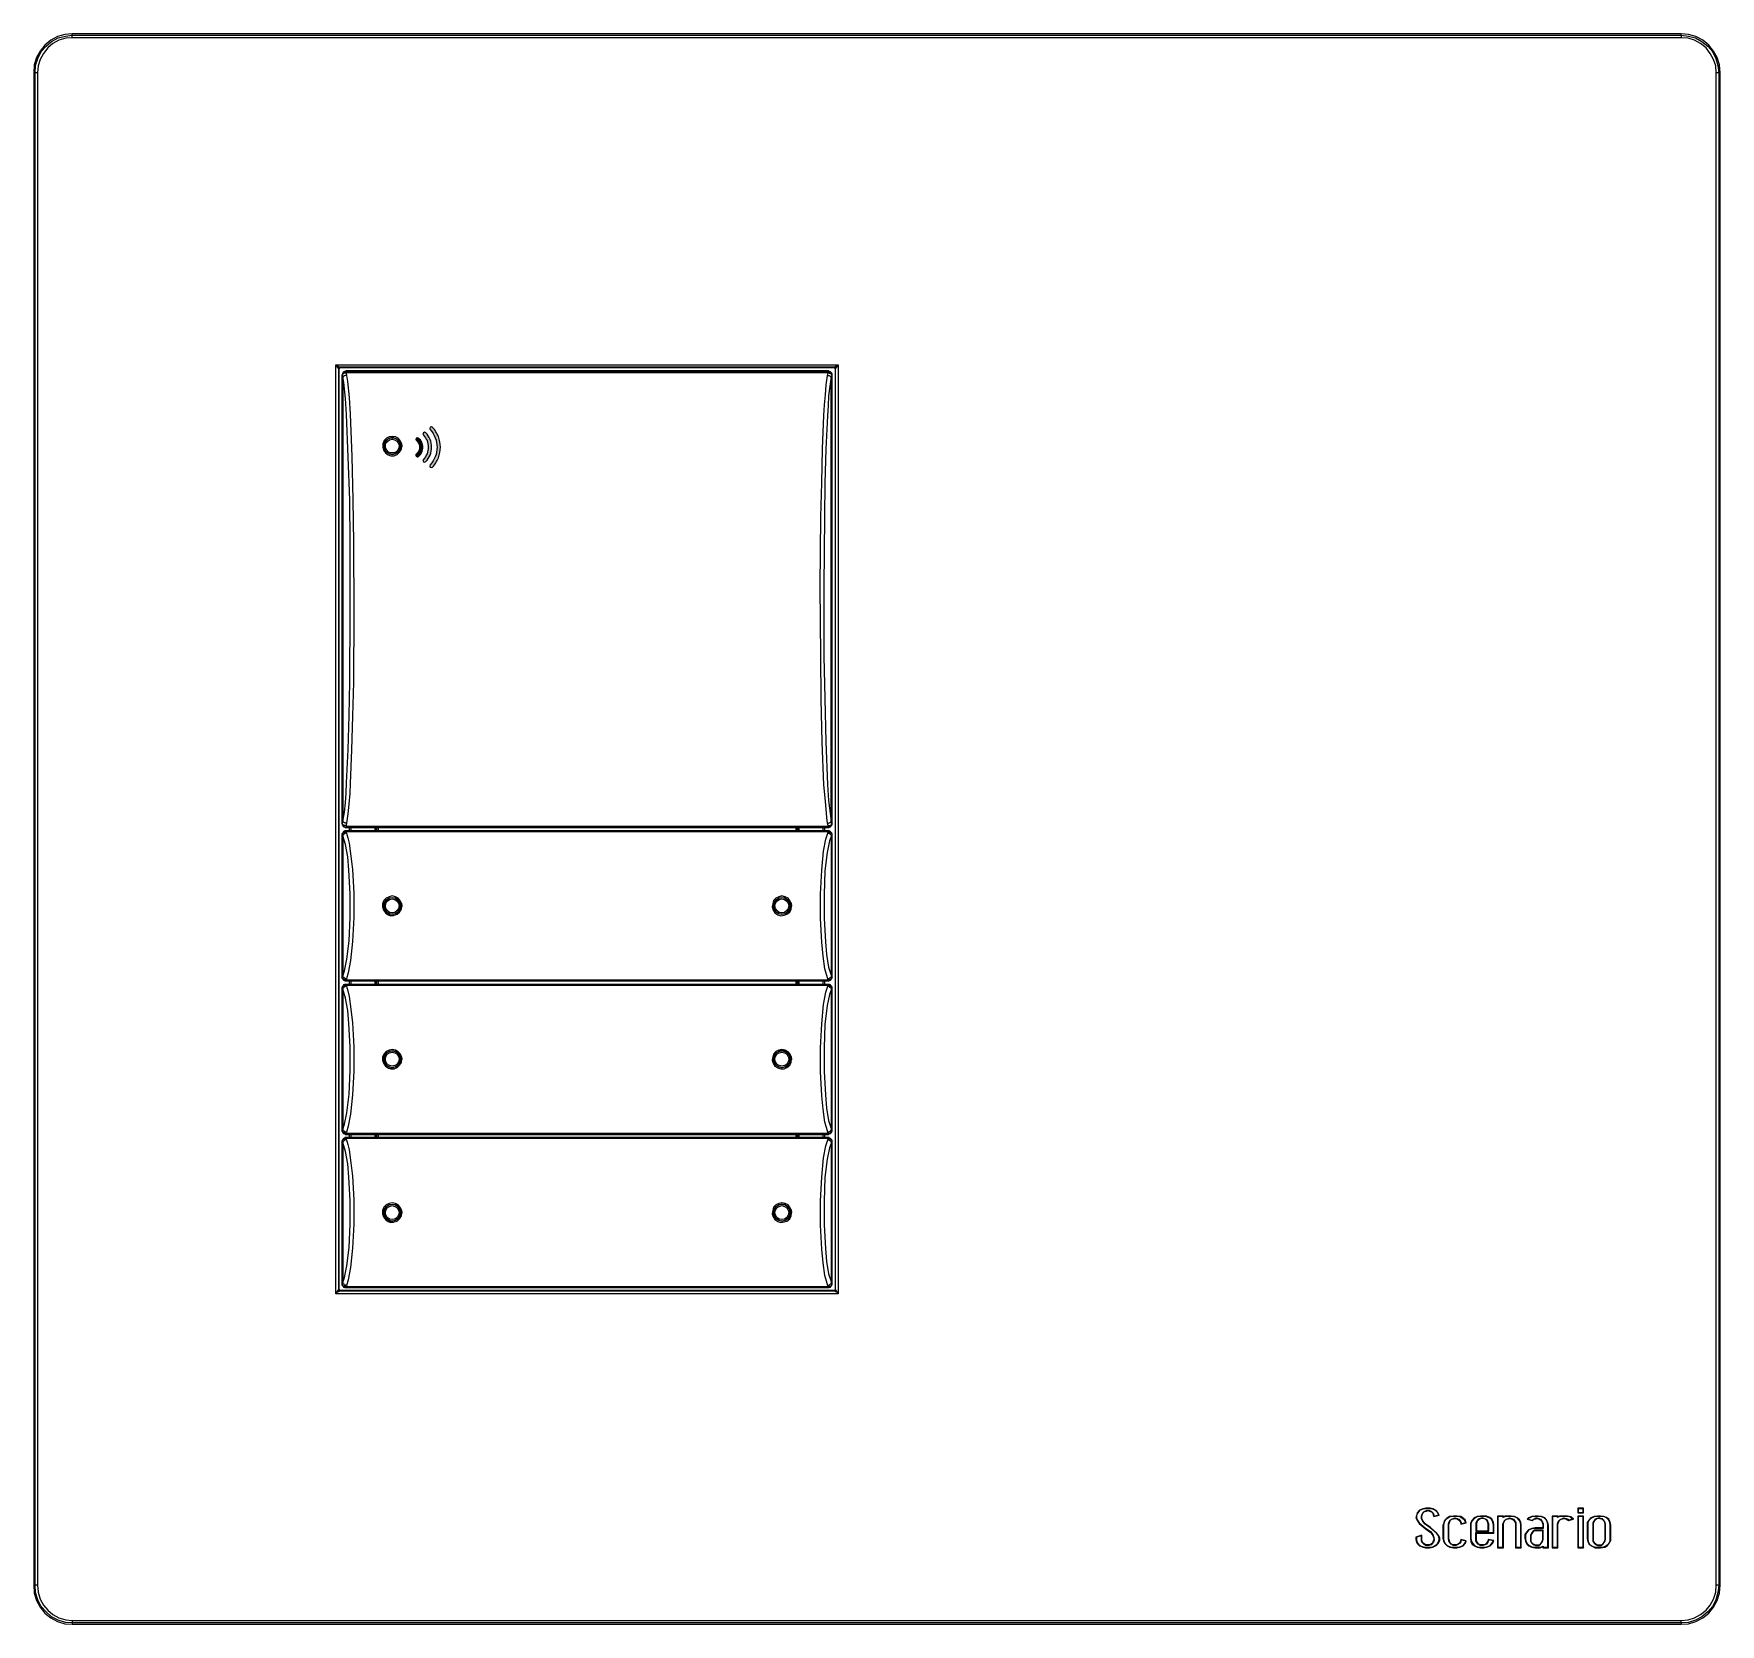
# Model space of a CAD drawing. Header units: centimetres. Extents: x 1.7 to 14.7, y -6.1 to 6.1.
import ezdxf

# ---------------------------------------------------------------- set-up
doc = ezdxf.new("R2010")
doc.units = ezdxf.units.CM
doc.header["$MEASUREMENT"] = 0
doc.layers.add('Camada 1', color=7, linetype='Continuous')

msp = doc.modelspace()

# ---------------------------------------------------------------- hatches: boundary and pattern name
at = {"layer": 'Camada 1', "true_color": 0x5b5b5b}
h = msp.add_hatch(color=251, dxfattribs=at)
edge = h.paths.add_edge_path()
edge.add_spline(control_points=[(4.67288, 2.86641), (4.66746, 2.86197), (4.65946, 2.86277), (4.65502, 2.86819), (4.65058, 2.87361), (4.65138, 2.88161), (4.6568, 2.88605), (4.66448, 2.89234), (4.67055, 2.90019), (4.67467, 2.9089), (4.67879, 2.91762), (4.68101, 2.92729), (4.68101, 2.93725), (4.68101, 2.94703), (4.67884, 2.95658), (4.67481, 2.96523), (4.67077, 2.9739), (4.66486, 2.9817), (4.6574, 2.98797), (4.65204, 2.99246), (4.65133, 3.00047), (4.65582, 3.00583), (4.66031, 3.01119), (4.66832, 3.0119), (4.67368, 3.00741), (4.68407, 2.99869), (4.69226, 2.9879), (4.69783, 2.97595), (4.70341, 2.96398), (4.70641, 2.95078), (4.70641, 2.93725), (4.70641, 2.92357), (4.70332, 2.91021), (4.69759, 2.89808), (4.69186, 2.88596), (4.68346, 2.87508), (4.67288, 2.86641)], knot_values=[0, 0, 0, 0, 0.08333333, 0.08333333, 0.08333333, 0.16666667, 0.16666667, 0.16666667, 0.25, 0.25, 0.25, 0.33333333, 0.33333333, 0.33333333, 0.41666667, 0.41666667, 0.41666667, 0.5, 0.5, 0.5, 0.58333333, 0.58333333, 0.58333333, 0.66666667, 0.66666667, 0.66666667, 0.75, 0.75, 0.75, 0.83333333, 0.83333333, 0.83333333, 0.91666667, 0.91666667, 0.91666667, 1, 1, 1, 1], degree=3, periodic=1)
h = msp.add_hatch(color=251, dxfattribs=at)
edge = h.paths.add_edge_path()
edge.add_spline(control_points=[(4.72847, 2.8261), (4.7236, 2.82109), (4.71557, 2.82098), (4.71056, 2.82585), (4.70555, 2.83072), (4.70544, 2.83875), (4.71031, 2.84376), (4.72251, 2.85623), (4.73205, 2.87089), (4.73852, 2.88676), (4.74499, 2.90263), (4.74841, 2.91977), (4.74841, 2.93725), (4.74841, 2.95473), (4.74499, 2.97187), (4.73852, 2.98774), (4.73205, 3.00361), (4.72251, 3.01827), (4.71031, 3.03074), (4.70544, 3.03575), (4.70555, 3.04378), (4.71056, 3.04865), (4.71557, 3.05352), (4.7236, 3.05341), (4.72847, 3.0484), (4.74299, 3.03355), (4.75435, 3.01613), (4.76204, 2.99726), (4.76974, 2.97838), (4.77381, 2.958), (4.77381, 2.93725), (4.77381, 2.9165), (4.76974, 2.89612), (4.76204, 2.87724), (4.75435, 2.85837), (4.743, 2.84096), (4.72847, 2.8261)], knot_values=[0, 0, 0, 0, 0.08333333, 0.08333333, 0.08333333, 0.16666667, 0.16666667, 0.16666667, 0.25, 0.25, 0.25, 0.33333333, 0.33333333, 0.33333333, 0.41666667, 0.41666667, 0.41666667, 0.5, 0.5, 0.5, 0.58333333, 0.58333333, 0.58333333, 0.66666667, 0.66666667, 0.66666667, 0.75, 0.75, 0.75, 0.83333333, 0.83333333, 0.83333333, 0.91666667, 0.91666667, 0.91666667, 1, 1, 1, 1], degree=3, periodic=1)
h = msp.add_hatch(color=251, dxfattribs=at)
edge = h.paths.add_edge_path()
edge.add_spline(control_points=[(4.78175, 2.78439), (4.77704, 2.77924), (4.76904, 2.77888), (4.76389, 2.78359), (4.75874, 2.7883), (4.75838, 2.7963), (4.76309, 2.80145), (4.78004, 2.81996), (4.79324, 2.84135), (4.80219, 2.86439), (4.81112, 2.88735), (4.81582, 2.91206), (4.81582, 2.93725), (4.81582, 2.96244), (4.81112, 2.98715), (4.80219, 3.01011), (4.79324, 3.03315), (4.78004, 3.05454), (4.76309, 3.07305), (4.75838, 3.0782), (4.75874, 3.0862), (4.76389, 3.09091), (4.76904, 3.09562), (4.77704, 3.09526), (4.78175, 3.09011), (4.80086, 3.06924), (4.81575, 3.04514), (4.82581, 3.01923), (4.83591, 2.99327), (4.84122, 2.96547), (4.84122, 2.93725), (4.84122, 2.90903), (4.83591, 2.88123), (4.82581, 2.85527), (4.81575, 2.82936), (4.80086, 2.80526), (4.78175, 2.78439)], knot_values=[0, 0, 0, 0, 0.08333333, 0.08333333, 0.08333333, 0.16666667, 0.16666667, 0.16666667, 0.25, 0.25, 0.25, 0.33333333, 0.33333333, 0.33333333, 0.41666667, 0.41666667, 0.41666667, 0.5, 0.5, 0.5, 0.58333333, 0.58333333, 0.58333333, 0.66666667, 0.66666667, 0.66666667, 0.75, 0.75, 0.75, 0.83333333, 0.83333333, 0.83333333, 0.91666667, 0.91666667, 0.91666667, 1, 1, 1, 1], degree=3, periodic=1)

# ---------------------------------------------------------------- linework, layer by layer
at = {"layer": 'Camada 1', "color": 251, "lineweight": 9}
for points, knots in [([(2.0072, 6.1199), (2.0072, 6.1199), (1.95074, 6.11285), (1.95074, 6.11285), (1.95074, 6.11285), (1.89426, 6.09873), (1.89426, 6.09873), (1.89426, 6.09873), (1.84132, 6.07049), (1.84132, 6.07049), (1.84132, 6.07049), (1.79545, 6.03167), (1.79545, 6.03167), (1.79545, 6.03167), (1.76016, 5.9858), (1.76016, 5.9858), (1.76016, 5.9858), (1.73192, 5.93639), (1.73192, 5.93639), (1.73192, 5.93639), (1.71427, 5.87992), (1.71427, 5.87992), (1.71427, 5.87992), (1.71075, 5.81992), (1.71075, 5.81992)], [0, 0, 0, 0, 0.125, 0.125, 0.125, 0.25, 0.25, 0.25, 0.375, 0.375, 0.375, 0.5, 0.5, 0.5, 0.625, 0.625, 0.625, 0.75, 0.75, 0.75, 0.875, 0.875, 0.875, 1, 1, 1, 1]), ([(1.72134, 5.81992), (1.72134, 5.81992), (1.72487, 5.87639), (1.72487, 5.87639), (1.72487, 5.87639), (1.74252, 5.92933), (1.74252, 5.92933), (1.74252, 5.92933), (1.76721, 5.98227), (1.76721, 5.98227), (1.76721, 5.98227), (1.80604, 6.02461), (1.80604, 6.02461), (1.80604, 6.02461), (1.84839, 6.05991), (1.84839, 6.05991), (1.84839, 6.05991), (1.89779, 6.08814), (1.89779, 6.08814), (1.89779, 6.08814), (1.95426, 6.10225), (1.95426, 6.10225), (1.95426, 6.10225), (2.0072, 6.10931), (2.0072, 6.10931)], [0, 0, 0, 0, 0.125, 0.125, 0.125, 0.25, 0.25, 0.25, 0.375, 0.375, 0.375, 0.5, 0.5, 0.5, 0.625, 0.625, 0.625, 0.75, 0.75, 0.75, 0.875, 0.875, 0.875, 1, 1, 1, 1]), ([(2.0072, 6.08814), (2.0072, 6.08814), (2.0072, 6.09167), (2.0072, 6.09167), (2.0072, 6.09167), (2.0072, 6.0952), (2.0072, 6.0952), (2.0072, 6.0952), (2.0072, 6.09873), (2.0072, 6.09873), (2.0072, 6.09873), (2.0072, 6.10225), (2.0072, 6.10225), (2.0072, 6.10225), (2.0072, 6.10578), (2.0072, 6.10578), (2.0072, 6.10578), (2.0072, 6.10931), (2.0072, 6.10931)], [0, 0, 0, 0, 0.16666667, 0.16666667, 0.16666667, 0.33333333, 0.33333333, 0.33333333, 0.5, 0.5, 0.5, 0.66666667, 0.66666667, 0.66666667, 0.83333333, 0.83333333, 0.83333333, 1, 1, 1, 1]), ([(14.69443, 5.81992), (14.69443, 5.81992), (14.68738, 5.87992), (14.68738, 5.87992), (14.68738, 5.87992), (14.66973, 5.93639), (14.66973, 5.93639), (14.66973, 5.93639), (14.64149, 5.9858), (14.64149, 5.9858), (14.64149, 5.9858), (14.60621, 6.03167), (14.60621, 6.03167), (14.60621, 6.03167), (14.56033, 6.07049), (14.56033, 6.07049), (14.56033, 6.07049), (14.50739, 6.09873), (14.50739, 6.09873), (14.50739, 6.09873), (14.45092, 6.11285), (14.45092, 6.11285), (14.45092, 6.11285), (14.39445, 6.1199), (14.39445, 6.1199)], [0, 0, 0, 0, 0.125, 0.125, 0.125, 0.25, 0.25, 0.25, 0.375, 0.375, 0.375, 0.5, 0.5, 0.5, 0.625, 0.625, 0.625, 0.75, 0.75, 0.75, 0.875, 0.875, 0.875, 1, 1, 1, 1]), ([(14.39445, 6.10931), (14.39445, 6.10931), (14.45092, 6.10225), (14.45092, 6.10225), (14.45092, 6.10225), (14.50386, 6.08814), (14.50386, 6.08814), (14.50386, 6.08814), (14.55326, 6.05991), (14.55326, 6.05991), (14.55326, 6.05991), (14.59914, 6.02461), (14.59914, 6.02461), (14.59914, 6.02461), (14.63444, 5.98227), (14.63444, 5.98227), (14.63444, 5.98227), (14.65914, 5.92933), (14.65914, 5.92933), (14.65914, 5.92933), (14.67678, 5.87639), (14.67678, 5.87639), (14.67678, 5.87639), (14.68385, 5.81992), (14.68385, 5.81992)], [0, 0, 0, 0, 0.125, 0.125, 0.125, 0.25, 0.25, 0.25, 0.375, 0.375, 0.375, 0.5, 0.5, 0.5, 0.625, 0.625, 0.625, 0.75, 0.75, 0.75, 0.875, 0.875, 0.875, 1, 1, 1, 1]), ([(14.39445, 6.10931), (14.39445, 6.10931), (14.39445, 6.10931), (14.39445, 6.10931), (14.39445, 6.10931), (14.39445, 6.10578), (14.39445, 6.10578), (14.39445, 6.10578), (14.39445, 6.10225), (14.39445, 6.10225), (14.39445, 6.10225), (14.39445, 6.09873), (14.39445, 6.09873), (14.39445, 6.09873), (14.39445, 6.0952), (14.39445, 6.0952), (14.39445, 6.0952), (14.39445, 6.09167), (14.39445, 6.09167), (14.39445, 6.09167), (14.39445, 6.08814), (14.39445, 6.08814)], [0, 0, 0, 0, 0.14285714, 0.14285714, 0.14285714, 0.28571429, 0.28571429, 0.28571429, 0.42857143, 0.42857143, 0.42857143, 0.57142857, 0.57142857, 0.57142857, 0.71428571, 0.71428571, 0.71428571, 0.85714286, 0.85714286, 0.85714286, 1, 1, 1, 1]), ([(2.0072, 6.08814), (2.0072, 6.08814), (1.95779, 6.08461), (1.95779, 6.08461), (1.95779, 6.08461), (1.90485, 6.07049), (1.90485, 6.07049), (1.90485, 6.07049), (1.85897, 6.04579), (1.85897, 6.04579), (1.85897, 6.04579), (1.82015, 6.0105), (1.82015, 6.0105), (1.82015, 6.0105), (1.78486, 5.96815), (1.78486, 5.96815), (1.78486, 5.96815), (1.76016, 5.92227), (1.76016, 5.92227), (1.76016, 5.92227), (1.74604, 5.87286), (1.74604, 5.87286), (1.74604, 5.87286), (1.73898, 5.81992), (1.73898, 5.81992)], [0, 0, 0, 0, 0.125, 0.125, 0.125, 0.25, 0.25, 0.25, 0.375, 0.375, 0.375, 0.5, 0.5, 0.5, 0.625, 0.625, 0.625, 0.75, 0.75, 0.75, 0.875, 0.875, 0.875, 1, 1, 1, 1]), ([(14.66267, 5.81992), (14.66267, 5.81992), (14.65914, 5.87286), (14.65914, 5.87286), (14.65914, 5.87286), (14.64149, 5.92227), (14.64149, 5.92227), (14.64149, 5.92227), (14.61679, 5.96815), (14.61679, 5.96815), (14.61679, 5.96815), (14.58503, 6.0105), (14.58503, 6.0105), (14.58503, 6.0105), (14.54268, 6.04579), (14.54268, 6.04579), (14.54268, 6.04579), (14.4968, 6.07049), (14.4968, 6.07049), (14.4968, 6.07049), (14.44739, 6.08461), (14.44739, 6.08461), (14.44739, 6.08461), (14.39445, 6.08814), (14.39445, 6.08814)], [0, 0, 0, 0, 0.125, 0.125, 0.125, 0.25, 0.25, 0.25, 0.375, 0.375, 0.375, 0.5, 0.5, 0.5, 0.625, 0.625, 0.625, 0.75, 0.75, 0.75, 0.875, 0.875, 0.875, 1, 1, 1, 1]), ([(1.73898, 5.81992), (1.73898, 5.81992), (1.73545, 5.81992), (1.73545, 5.81992), (1.73545, 5.81992), (1.73192, 5.81992), (1.73192, 5.81992), (1.73192, 5.81992), (1.7284, 5.81992), (1.7284, 5.81992), (1.7284, 5.81992), (1.72487, 5.81992), (1.72487, 5.81992), (1.72487, 5.81992), (1.72134, 5.81992), (1.72134, 5.81992)], [0, 0, 0, 0, 0.2, 0.2, 0.2, 0.4, 0.4, 0.4, 0.6, 0.6, 0.6, 0.8, 0.8, 0.8, 1, 1, 1, 1]), ([(14.68385, 5.81992), (14.68385, 5.81992), (14.68385, 5.81992), (14.68385, 5.81992), (14.68385, 5.81992), (14.68031, 5.81992), (14.68031, 5.81992), (14.68031, 5.81992), (14.67678, 5.81992), (14.67678, 5.81992), (14.67678, 5.81992), (14.67325, 5.81992), (14.67325, 5.81992), (14.67325, 5.81992), (14.66973, 5.81992), (14.66973, 5.81992), (14.66973, 5.81992), (14.6662, 5.81992), (14.6662, 5.81992), (14.6662, 5.81992), (14.66267, 5.81992), (14.66267, 5.81992)], [0, 0, 0, 0, 0.14285714, 0.14285714, 0.14285714, 0.28571429, 0.28571429, 0.28571429, 0.42857143, 0.42857143, 0.42857143, 0.57142857, 0.57142857, 0.57142857, 0.71428571, 0.71428571, 0.71428571, 0.85714286, 0.85714286, 0.85714286, 1, 1, 1, 1]), ([(4.05762, 3.54364), (4.05762, 3.54364), (4.05762, 3.54364), (4.05762, 3.54364), (4.05762, 3.54364), (4.05409, 3.54364), (4.05409, 3.54364), (4.05409, 3.54364), (4.05409, 3.54716), (4.05409, 3.54716), (4.05409, 3.54716), (4.05056, 3.55069), (4.05056, 3.55069), (4.05056, 3.55069), (4.04704, 3.55775), (4.04704, 3.55775), (4.04704, 3.55775), (4.04351, 3.56128), (4.04351, 3.56128), (4.04351, 3.56128), (4.03998, 3.56834), (4.03998, 3.56834), (4.03998, 3.56834), (4.03645, 3.57187), (4.03645, 3.57187)], [0, 0, 0, 0, 0.125, 0.125, 0.125, 0.25, 0.25, 0.25, 0.375, 0.375, 0.375, 0.5, 0.5, 0.5, 0.625, 0.625, 0.625, 0.75, 0.75, 0.75, 0.875, 0.875, 0.875, 1, 1, 1, 1]), ([(4.03645, 3.57187), (4.03645, 3.57187), (4.04351, 3.56834), (4.04351, 3.56834), (4.04351, 3.56834), (4.04704, 3.56481), (4.04704, 3.56481), (4.04704, 3.56481), (4.05409, 3.56128), (4.05409, 3.56128), (4.05409, 3.56128), (4.05762, 3.55775), (4.05762, 3.55775), (4.05762, 3.55775), (4.06116, 3.55775), (4.06116, 3.55775), (4.06116, 3.55775), (4.06468, 3.55422), (4.06468, 3.55422), (4.06468, 3.55422), (4.06821, 3.55422), (4.06821, 3.55422)], [0, 0, 0, 0, 0.14285714, 0.14285714, 0.14285714, 0.28571429, 0.28571429, 0.28571429, 0.42857143, 0.42857143, 0.42857143, 0.57142857, 0.57142857, 0.57142857, 0.71428571, 0.71428571, 0.71428571, 0.85714286, 0.85714286, 0.85714286, 1, 1, 1, 1]), ([(4.06821, 3.55422), (4.06821, 3.55422), (4.06468, 3.55069), (4.06468, 3.55069), (4.06468, 3.55069), (4.06116, 3.55069), (4.06116, 3.55069), (4.06116, 3.55069), (4.05762, 3.54716), (4.05762, 3.54716), (4.05762, 3.54716), (4.05762, 3.54364), (4.05762, 3.54364)], [0, 0, 0, 0, 0.25, 0.25, 0.25, 0.5, 0.5, 0.5, 0.75, 0.75, 0.75, 1, 1, 1, 1]), ([(4.06821, 3.55069), (4.06821, 3.55069), (4.06821, 3.55069), (4.06821, 3.55069), (4.06821, 3.55069), (4.06468, 3.54716), (4.06468, 3.54716), (4.06468, 3.54716), (4.06116, 3.54716), (4.06116, 3.54716), (4.06116, 3.54716), (4.06116, 3.54364), (4.06116, 3.54364), (4.06116, 3.54364), (4.06116, 3.54011), (4.06116, 3.54011)], [0, 0, 0, 0, 0.2, 0.2, 0.2, 0.4, 0.4, 0.4, 0.6, 0.6, 0.6, 0.8, 0.8, 0.8, 1, 1, 1, 1]), ([(4.1148, 3.52443), (4.1148, 3.52443), (4.10775, 3.5209), (4.10775, 3.5209), (4.10775, 3.5209), (4.10422, 3.5209), (4.10422, 3.5209), (4.10422, 3.5209), (4.09716, 3.51738), (4.09716, 3.51738), (4.09716, 3.51738), (4.09363, 3.51385), (4.09363, 3.51385), (4.09363, 3.51385), (4.09011, 3.51032), (4.09011, 3.51032), (4.09011, 3.51032), (4.08658, 3.50327), (4.08658, 3.50327), (4.08658, 3.50327), (4.08658, 3.49974), (4.08658, 3.49974), (4.08658, 3.49974), (4.08305, 3.49268), (4.08305, 3.49268)], [0, 0, 0, 0, 0.125, 0.125, 0.125, 0.25, 0.25, 0.25, 0.375, 0.375, 0.375, 0.5, 0.5, 0.5, 0.625, 0.625, 0.625, 0.75, 0.75, 0.75, 0.875, 0.875, 0.875, 1, 1, 1, 1]), ([(4.1148, 3.5209), (4.1148, 3.5209), (4.10775, 3.5209), (4.10775, 3.5209), (4.10775, 3.5209), (4.10422, 3.5209), (4.10422, 3.5209), (4.10422, 3.5209), (4.09716, 3.51738), (4.09716, 3.51738), (4.09716, 3.51738), (4.09363, 3.51385), (4.09363, 3.51385), (4.09363, 3.51385), (4.09011, 3.51032), (4.09011, 3.51032), (4.09011, 3.51032), (4.08658, 3.50327), (4.08658, 3.50327), (4.08658, 3.50327), (4.08658, 3.49621), (4.08658, 3.49621), (4.08658, 3.49621), (4.08658, 3.49268), (4.08658, 3.49268)], [0, 0, 0, 0, 0.125, 0.125, 0.125, 0.25, 0.25, 0.25, 0.375, 0.375, 0.375, 0.5, 0.5, 0.5, 0.625, 0.625, 0.625, 0.75, 0.75, 0.75, 0.875, 0.875, 0.875, 1, 1, 1, 1]), ([(4.1148, 3.51032), (4.1148, 3.51032), (4.10775, 3.50679), (4.10775, 3.50679), (4.10775, 3.50679), (4.10422, 3.50679), (4.10422, 3.50679), (4.10422, 3.50679), (4.09716, 3.50679), (4.09716, 3.50679), (4.09716, 3.50679), (4.09363, 3.50327), (4.09363, 3.50327), (4.09363, 3.50327), (4.09011, 3.49974), (4.09011, 3.49974), (4.09011, 3.49974), (4.08658, 3.49621), (4.08658, 3.49621), (4.08658, 3.49621), (4.08658, 3.49268), (4.08658, 3.49268)], [0, 0, 0, 0, 0.14285714, 0.14285714, 0.14285714, 0.28571429, 0.28571429, 0.28571429, 0.42857143, 0.42857143, 0.42857143, 0.57142857, 0.57142857, 0.57142857, 0.71428571, 0.71428571, 0.71428571, 0.85714286, 0.85714286, 0.85714286, 1, 1, 1, 1]), ([(4.1148, 3.51032), (4.1148, 3.51032), (4.10775, 3.51032), (4.10775, 3.51032), (4.10775, 3.51032), (4.10422, 3.51032), (4.10422, 3.51032), (4.10422, 3.51032), (4.09716, 3.50679), (4.09716, 3.50679), (4.09716, 3.50679), (4.09363, 3.50679), (4.09363, 3.50679), (4.09363, 3.50679), (4.09011, 3.50327), (4.09011, 3.50327), (4.09011, 3.50327), (4.08658, 3.49974), (4.08658, 3.49974), (4.08658, 3.49974), (4.08658, 3.49621), (4.08658, 3.49621), (4.08658, 3.49621), (4.08658, 3.49268), (4.08658, 3.49268)], [0, 0, 0, 0, 0.125, 0.125, 0.125, 0.25, 0.25, 0.25, 0.375, 0.375, 0.375, 0.5, 0.5, 0.5, 0.625, 0.625, 0.625, 0.75, 0.75, 0.75, 0.875, 0.875, 0.875, 1, 1, 1, 1]), ([(4.1148, 3.5209), (4.1148, 3.5209), (4.1148, 3.5209), (4.1148, 3.5209), (4.1148, 3.5209), (4.1148, 3.51738), (4.1148, 3.51738), (4.1148, 3.51738), (4.1148, 3.51385), (4.1148, 3.51385), (4.1148, 3.51385), (4.1148, 3.51032), (4.1148, 3.51032)], [0, 0, 0, 0, 0.25, 0.25, 0.25, 0.5, 0.5, 0.5, 0.75, 0.75, 0.75, 1, 1, 1, 1]), ([(7.85777, 3.49268), (7.85777, 3.49268), (7.85777, 3.49974), (7.85777, 3.49974), (7.85777, 3.49974), (7.85424, 3.50327), (7.85424, 3.50327), (7.85424, 3.50327), (7.85072, 3.51032), (7.85072, 3.51032), (7.85072, 3.51032), (7.84719, 3.51385), (7.84719, 3.51385), (7.84719, 3.51385), (7.84366, 3.51738), (7.84366, 3.51738), (7.84366, 3.51738), (7.83661, 3.5209), (7.83661, 3.5209), (7.83661, 3.5209), (7.83308, 3.5209), (7.83308, 3.5209), (7.83308, 3.5209), (7.82602, 3.52443), (7.82602, 3.52443)], [0, 0, 0, 0, 0.125, 0.125, 0.125, 0.25, 0.25, 0.25, 0.375, 0.375, 0.375, 0.5, 0.5, 0.5, 0.625, 0.625, 0.625, 0.75, 0.75, 0.75, 0.875, 0.875, 0.875, 1, 1, 1, 1]), ([(7.82602, 3.5209), (7.82602, 3.5209), (7.83308, 3.5209), (7.83308, 3.5209), (7.83308, 3.5209), (7.83661, 3.5209), (7.83661, 3.5209), (7.83661, 3.5209), (7.84366, 3.51738), (7.84366, 3.51738), (7.84366, 3.51738), (7.84719, 3.51385), (7.84719, 3.51385), (7.84719, 3.51385), (7.85072, 3.51032), (7.85072, 3.51032), (7.85072, 3.51032), (7.85424, 3.50327), (7.85424, 3.50327), (7.85424, 3.50327), (7.85424, 3.49621), (7.85424, 3.49621), (7.85424, 3.49621), (7.85424, 3.49268), (7.85424, 3.49268)], [0, 0, 0, 0, 0.125, 0.125, 0.125, 0.25, 0.25, 0.25, 0.375, 0.375, 0.375, 0.5, 0.5, 0.5, 0.625, 0.625, 0.625, 0.75, 0.75, 0.75, 0.875, 0.875, 0.875, 1, 1, 1, 1]), ([(7.82602, 3.51032), (7.82602, 3.51032), (7.82602, 3.51385), (7.82602, 3.51385), (7.82602, 3.51385), (7.82602, 3.51738), (7.82602, 3.51738), (7.82602, 3.51738), (7.82602, 3.5209), (7.82602, 3.5209)], [0, 0, 0, 0, 0.33333333, 0.33333333, 0.33333333, 0.66666667, 0.66666667, 0.66666667, 1, 1, 1, 1]), ([(7.82602, 3.51032), (7.82602, 3.51032), (7.83308, 3.50679), (7.83308, 3.50679), (7.83308, 3.50679), (7.83661, 3.50679), (7.83661, 3.50679), (7.83661, 3.50679), (7.84366, 3.50679), (7.84366, 3.50679), (7.84366, 3.50679), (7.84719, 3.50327), (7.84719, 3.50327), (7.84719, 3.50327), (7.85072, 3.49974), (7.85072, 3.49974), (7.85072, 3.49974), (7.85424, 3.49621), (7.85424, 3.49621), (7.85424, 3.49621), (7.85424, 3.49268), (7.85424, 3.49268)], [0, 0, 0, 0, 0.14285714, 0.14285714, 0.14285714, 0.28571429, 0.28571429, 0.28571429, 0.42857143, 0.42857143, 0.42857143, 0.57142857, 0.57142857, 0.57142857, 0.71428571, 0.71428571, 0.71428571, 0.85714286, 0.85714286, 0.85714286, 1, 1, 1, 1]), ([(7.82602, 3.51032), (7.82602, 3.51032), (7.83308, 3.51032), (7.83308, 3.51032), (7.83308, 3.51032), (7.83661, 3.51032), (7.83661, 3.51032), (7.83661, 3.51032), (7.84366, 3.50679), (7.84366, 3.50679), (7.84366, 3.50679), (7.84719, 3.50679), (7.84719, 3.50679), (7.84719, 3.50679), (7.85072, 3.50327), (7.85072, 3.50327), (7.85072, 3.50327), (7.85424, 3.49974), (7.85424, 3.49974), (7.85424, 3.49974), (7.85424, 3.49621), (7.85424, 3.49621), (7.85424, 3.49621), (7.85424, 3.49268), (7.85424, 3.49268)], [0, 0, 0, 0, 0.125, 0.125, 0.125, 0.25, 0.25, 0.25, 0.375, 0.375, 0.375, 0.5, 0.5, 0.5, 0.625, 0.625, 0.625, 0.75, 0.75, 0.75, 0.875, 0.875, 0.875, 1, 1, 1, 1]), ([(7.87262, 3.55422), (7.87262, 3.55422), (7.87614, 3.55422), (7.87614, 3.55422), (7.87614, 3.55422), (7.87967, 3.55775), (7.87967, 3.55775), (7.87967, 3.55775), (7.8832, 3.55775), (7.8832, 3.55775), (7.8832, 3.55775), (7.88673, 3.56128), (7.88673, 3.56128), (7.88673, 3.56128), (7.89379, 3.56481), (7.89379, 3.56481), (7.89379, 3.56481), (7.89732, 3.56834), (7.89732, 3.56834), (7.89732, 3.56834), (7.90438, 3.57187), (7.90438, 3.57187)], [0, 0, 0, 0, 0.14285714, 0.14285714, 0.14285714, 0.28571429, 0.28571429, 0.28571429, 0.42857143, 0.42857143, 0.42857143, 0.57142857, 0.57142857, 0.57142857, 0.71428571, 0.71428571, 0.71428571, 0.85714286, 0.85714286, 0.85714286, 1, 1, 1, 1]), ([(7.8832, 3.54364), (7.8832, 3.54364), (7.8832, 3.54364), (7.8832, 3.54364), (7.8832, 3.54364), (7.8832, 3.54716), (7.8832, 3.54716), (7.8832, 3.54716), (7.87967, 3.55069), (7.87967, 3.55069), (7.87967, 3.55069), (7.87614, 3.55069), (7.87614, 3.55069), (7.87614, 3.55069), (7.87262, 3.55422), (7.87262, 3.55422)], [0, 0, 0, 0, 0.2, 0.2, 0.2, 0.4, 0.4, 0.4, 0.6, 0.6, 0.6, 0.8, 0.8, 0.8, 1, 1, 1, 1]), ([(7.87967, 3.54011), (7.87967, 3.54011), (7.87967, 3.54011), (7.87967, 3.54011), (7.87967, 3.54011), (7.87967, 3.54364), (7.87967, 3.54364), (7.87967, 3.54364), (7.87967, 3.54716), (7.87967, 3.54716), (7.87967, 3.54716), (7.87614, 3.54716), (7.87614, 3.54716), (7.87614, 3.54716), (7.87262, 3.55069), (7.87262, 3.55069)], [0, 0, 0, 0, 0.2, 0.2, 0.2, 0.4, 0.4, 0.4, 0.6, 0.6, 0.6, 0.8, 0.8, 0.8, 1, 1, 1, 1]), ([(7.90438, 3.57187), (7.90438, 3.57187), (7.90085, 3.56834), (7.90085, 3.56834), (7.90085, 3.56834), (7.89732, 3.56128), (7.89732, 3.56128), (7.89732, 3.56128), (7.89379, 3.55775), (7.89379, 3.55775), (7.89379, 3.55775), (7.89027, 3.55069), (7.89027, 3.55069), (7.89027, 3.55069), (7.88673, 3.54716), (7.88673, 3.54716), (7.88673, 3.54716), (7.88673, 3.54364), (7.88673, 3.54364), (7.88673, 3.54364), (7.8832, 3.54364), (7.8832, 3.54364)], [0, 0, 0, 0, 0.14285714, 0.14285714, 0.14285714, 0.28571429, 0.28571429, 0.28571429, 0.42857143, 0.42857143, 0.42857143, 0.57142857, 0.57142857, 0.57142857, 0.71428571, 0.71428571, 0.71428571, 0.85714286, 0.85714286, 0.85714286, 1, 1, 1, 1]), ([(4.11833, 3.48915), (4.11833, 3.48915), (4.11127, 3.48915), (4.11127, 3.48915), (4.11127, 3.48915), (4.10775, 3.48915), (4.10775, 3.48915), (4.10775, 3.48915), (4.10422, 3.48563), (4.10422, 3.48563), (4.10422, 3.48563), (4.10069, 3.48563), (4.10069, 3.48563), (4.10069, 3.48563), (4.09716, 3.4821), (4.09716, 3.4821), (4.09716, 3.4821), (4.09363, 3.4821), (4.09363, 3.4821), (4.09363, 3.4821), (4.09363, 3.47857), (4.09363, 3.47857), (4.09363, 3.47857), (4.09011, 3.47857), (4.09011, 3.47857)], [0, 0, 0, 0, 0.125, 0.125, 0.125, 0.25, 0.25, 0.25, 0.375, 0.375, 0.375, 0.5, 0.5, 0.5, 0.625, 0.625, 0.625, 0.75, 0.75, 0.75, 0.875, 0.875, 0.875, 1, 1, 1, 1]), ([(4.09011, 0.05663), (4.09011, 0.05663), (4.10422, 0.12718), (4.10422, 0.12718), (4.10422, 0.12718), (4.11127, 0.20127), (4.11127, 0.20127), (4.11127, 0.20127), (4.1148, 0.27535), (4.1148, 0.27535), (4.1148, 0.27535), (4.11833, 0.35296), (4.11833, 0.35296), (4.11833, 0.35296), (4.13244, 0.61049), (4.13244, 0.61049), (4.13244, 0.61049), (4.13949, 0.87154), (4.13949, 0.87154), (4.13949, 0.87154), (4.14302, 1.12907), (4.14302, 1.12907), (4.14302, 1.12907), (4.14655, 1.66529), (4.14655, 1.66529), (4.14655, 1.66529), (4.14655, 2.20151), (4.14655, 2.20151), (4.14655, 2.20151), (4.14302, 2.53313), (4.14302, 2.53313), (4.14302, 2.53313), (4.13244, 2.86121), (4.13244, 2.86121), (4.13244, 2.86121), (4.11833, 3.18929), (4.11833, 3.18929), (4.11833, 3.18929), (4.11127, 3.31276), (4.11127, 3.31276), (4.11127, 3.31276), (4.09716, 3.43624), (4.09716, 3.43624), (4.09716, 3.43624), (4.09011, 3.47857), (4.09011, 3.47857)], [0, 0, 0, 0, 0.06666667, 0.06666667, 0.06666667, 0.13333333, 0.13333333, 0.13333333, 0.2, 0.2, 0.2, 0.26666667, 0.26666667, 0.26666667, 0.33333333, 0.33333333, 0.33333333, 0.4, 0.4, 0.4, 0.46666667, 0.46666667, 0.46666667, 0.53333333, 0.53333333, 0.53333333, 0.6, 0.6, 0.6, 0.66666667, 0.66666667, 0.66666667, 0.73333333, 0.73333333, 0.73333333, 0.8, 0.8, 0.8, 0.86666667, 0.86666667, 0.86666667, 0.93333333, 0.93333333, 0.93333333, 1, 1, 1, 1]), ([(4.11833, 3.48915), (4.11833, 3.48915), (4.12538, 3.44329), (4.12538, 3.44329), (4.12538, 3.44329), (4.13949, 3.31982), (4.13949, 3.31982), (4.13949, 3.31982), (4.14655, 3.19282), (4.14655, 3.19282), (4.14655, 3.19282), (4.16066, 2.86474), (4.16066, 2.86474), (4.16066, 2.86474), (4.16772, 2.53313), (4.16772, 2.53313), (4.16772, 2.53313), (4.17124, 2.20151), (4.17124, 2.20151), (4.17124, 2.20151), (4.17477, 1.66529), (4.17477, 1.66529), (4.17477, 1.66529), (4.17124, 1.12907), (4.17124, 1.12907), (4.17124, 1.12907), (4.16419, 0.86801), (4.16419, 0.86801), (4.16419, 0.86801), (4.15713, 0.60696), (4.15713, 0.60696), (4.15713, 0.60696), (4.14655, 0.34943), (4.14655, 0.34943), (4.14655, 0.34943), (4.14302, 0.27182), (4.14302, 0.27182), (4.14302, 0.27182), (4.13597, 0.19068), (4.13597, 0.19068), (4.13597, 0.19068), (4.12891, 0.1166), (4.12891, 0.1166), (4.12891, 0.1166), (4.11833, 0.04252), (4.11833, 0.04252)], [0, 0, 0, 0, 0.06666667, 0.06666667, 0.06666667, 0.13333333, 0.13333333, 0.13333333, 0.2, 0.2, 0.2, 0.26666667, 0.26666667, 0.26666667, 0.33333333, 0.33333333, 0.33333333, 0.4, 0.4, 0.4, 0.46666667, 0.46666667, 0.46666667, 0.53333333, 0.53333333, 0.53333333, 0.6, 0.6, 0.6, 0.66666667, 0.66666667, 0.66666667, 0.73333333, 0.73333333, 0.73333333, 0.8, 0.8, 0.8, 0.86666667, 0.86666667, 0.86666667, 0.93333333, 0.93333333, 0.93333333, 1, 1, 1, 1]), ([(7.82249, 0.04252), (7.82249, 0.04252), (7.81544, 0.08838), (7.81544, 0.08838), (7.81544, 0.08838), (7.80486, 0.21185), (7.80486, 0.21185), (7.80486, 0.21185), (7.79427, 0.33885), (7.79427, 0.33885), (7.79427, 0.33885), (7.78016, 0.66693), (7.78016, 0.66693), (7.78016, 0.66693), (7.77311, 0.99854), (7.77311, 0.99854), (7.77311, 0.99854), (7.76958, 1.33015), (7.76958, 1.33015), (7.76958, 1.33015), (7.76605, 1.86638), (7.76605, 1.86638), (7.76605, 1.86638), (7.76958, 2.4026), (7.76958, 2.4026), (7.76958, 2.4026), (7.77663, 2.66365), (7.77663, 2.66365), (7.77663, 2.66365), (7.78369, 2.92471), (7.78369, 2.92471), (7.78369, 2.92471), (7.79427, 3.18224), (7.79427, 3.18224), (7.79427, 3.18224), (7.7978, 3.26338), (7.7978, 3.26338), (7.7978, 3.26338), (7.80486, 3.34099), (7.80486, 3.34099), (7.80486, 3.34099), (7.81191, 3.4186), (7.81191, 3.4186), (7.81191, 3.4186), (7.82249, 3.48915), (7.82249, 3.48915)], [0, 0, 0, 0, 0.06666667, 0.06666667, 0.06666667, 0.13333333, 0.13333333, 0.13333333, 0.2, 0.2, 0.2, 0.26666667, 0.26666667, 0.26666667, 0.33333333, 0.33333333, 0.33333333, 0.4, 0.4, 0.4, 0.46666667, 0.46666667, 0.46666667, 0.53333333, 0.53333333, 0.53333333, 0.6, 0.6, 0.6, 0.66666667, 0.66666667, 0.66666667, 0.73333333, 0.73333333, 0.73333333, 0.8, 0.8, 0.8, 0.86666667, 0.86666667, 0.86666667, 0.93333333, 0.93333333, 0.93333333, 1, 1, 1, 1]), ([(7.85072, 3.47857), (7.85072, 3.47857), (7.84013, 3.40801), (7.84013, 3.40801), (7.84013, 3.40801), (7.82955, 3.33393), (7.82955, 3.33393), (7.82955, 3.33393), (7.82602, 3.25632), (7.82602, 3.25632), (7.82602, 3.25632), (7.82249, 3.17871), (7.82249, 3.17871), (7.82249, 3.17871), (7.80838, 2.92118), (7.80838, 2.92118), (7.80838, 2.92118), (7.80133, 2.66365), (7.80133, 2.66365), (7.80133, 2.66365), (7.7978, 2.4026), (7.7978, 2.4026), (7.7978, 2.4026), (7.79427, 1.86638), (7.79427, 1.86638), (7.79427, 1.86638), (7.79427, 1.33015), (7.79427, 1.33015), (7.79427, 1.33015), (7.80133, 1.00207), (7.80133, 1.00207), (7.80133, 1.00207), (7.80838, 0.67046), (7.80838, 0.67046), (7.80838, 0.67046), (7.82249, 0.34238), (7.82249, 0.34238), (7.82249, 0.34238), (7.82955, 0.2189), (7.82955, 0.2189), (7.82955, 0.2189), (7.84366, 0.09896), (7.84366, 0.09896), (7.84366, 0.09896), (7.85072, 0.05663), (7.85072, 0.05663)], [0, 0, 0, 0, 0.06666667, 0.06666667, 0.06666667, 0.13333333, 0.13333333, 0.13333333, 0.2, 0.2, 0.2, 0.26666667, 0.26666667, 0.26666667, 0.33333333, 0.33333333, 0.33333333, 0.4, 0.4, 0.4, 0.46666667, 0.46666667, 0.46666667, 0.53333333, 0.53333333, 0.53333333, 0.6, 0.6, 0.6, 0.66666667, 0.66666667, 0.66666667, 0.73333333, 0.73333333, 0.73333333, 0.8, 0.8, 0.8, 0.86666667, 0.86666667, 0.86666667, 0.93333333, 0.93333333, 0.93333333, 1, 1, 1, 1]), ([(7.82249, 3.48915), (7.82249, 3.48915), (7.82955, 3.48915), (7.82955, 3.48915), (7.82955, 3.48915), (7.83308, 3.48915), (7.83308, 3.48915), (7.83308, 3.48915), (7.83661, 3.48563), (7.83661, 3.48563), (7.83661, 3.48563), (7.84013, 3.48563), (7.84013, 3.48563), (7.84013, 3.48563), (7.84366, 3.4821), (7.84366, 3.4821), (7.84366, 3.4821), (7.84719, 3.4821), (7.84719, 3.4821), (7.84719, 3.4821), (7.85072, 3.47857), (7.85072, 3.47857)], [0, 0, 0, 0, 0.14285714, 0.14285714, 0.14285714, 0.28571429, 0.28571429, 0.28571429, 0.42857143, 0.42857143, 0.42857143, 0.57142857, 0.57142857, 0.57142857, 0.71428571, 0.71428571, 0.71428571, 0.85714286, 0.85714286, 0.85714286, 1, 1, 1, 1]), ([(4.54519, 2.94588), (4.54519, 2.94588), (4.54166, 2.92118), (4.54166, 2.92118), (4.54166, 2.92118), (4.52755, 2.90002), (4.52755, 2.90002), (4.52755, 2.90002), (4.50991, 2.88238), (4.50991, 2.88238), (4.50991, 2.88238), (4.48522, 2.87179), (4.48522, 2.87179), (4.48522, 2.87179), (4.46052, 2.87179), (4.46052, 2.87179), (4.46052, 2.87179), (4.43936, 2.87885), (4.43936, 2.87885), (4.43936, 2.87885), (4.41819, 2.89296), (4.41819, 2.89296), (4.41819, 2.89296), (4.40408, 2.91413), (4.40408, 2.91413), (4.40408, 2.91413), (4.39702, 2.93882), (4.39702, 2.93882), (4.39702, 2.93882), (4.39702, 2.96352), (4.39702, 2.96352), (4.39702, 2.96352), (4.40761, 2.98821), (4.40761, 2.98821), (4.40761, 2.98821), (4.42525, 3.00585), (4.42525, 3.00585), (4.42525, 3.00585), (4.44641, 3.01643), (4.44641, 3.01643), (4.44641, 3.01643), (4.47111, 3.01996), (4.47111, 3.01996), (4.47111, 3.01996), (4.4958, 3.01643), (4.4958, 3.01643), (4.4958, 3.01643), (4.51697, 3.00585), (4.51697, 3.00585), (4.51697, 3.00585), (4.53461, 2.98468), (4.53461, 2.98468), (4.53461, 2.98468), (4.54519, 2.96352), (4.54519, 2.96352), (4.54519, 2.96352), (4.54519, 2.94588), (4.54519, 2.94588)], [0, 0, 0, 0, 0.05263158, 0.05263158, 0.05263158, 0.10526316, 0.10526316, 0.10526316, 0.15789474, 0.15789474, 0.15789474, 0.21052632, 0.21052632, 0.21052632, 0.26315789, 0.26315789, 0.26315789, 0.31578947, 0.31578947, 0.31578947, 0.36842105, 0.36842105, 0.36842105, 0.42105263, 0.42105263, 0.42105263, 0.47368421, 0.47368421, 0.47368421, 0.52631579, 0.52631579, 0.52631579, 0.57894737, 0.57894737, 0.57894737, 0.63157895, 0.63157895, 0.63157895, 0.68421053, 0.68421053, 0.68421053, 0.73684211, 0.73684211, 0.73684211, 0.78947368, 0.78947368, 0.78947368, 0.84210526, 0.84210526, 0.84210526, 0.89473684, 0.89473684, 0.89473684, 0.94736842, 0.94736842, 0.94736842, 1, 1, 1, 1]), ([(4.47111, 2.88238), (4.47111, 2.88238), (4.44994, 2.8859), (4.44994, 2.8859), (4.44994, 2.8859), (4.4323, 2.89649), (4.4323, 2.89649), (4.4323, 2.89649), (4.41819, 2.9106), (4.41819, 2.9106), (4.41819, 2.9106), (4.40761, 2.93176), (4.40761, 2.93176), (4.40761, 2.93176), (4.40761, 2.95293), (4.40761, 2.95293), (4.40761, 2.95293), (4.41113, 2.97057), (4.41113, 2.97057), (4.41113, 2.97057), (4.42525, 2.98821), (4.42525, 2.98821), (4.42525, 2.98821), (4.43936, 3.00232), (4.43936, 3.00232), (4.43936, 3.00232), (4.46052, 3.00938), (4.46052, 3.00938), (4.46052, 3.00938), (4.48169, 3.00938), (4.48169, 3.00938), (4.48169, 3.00938), (4.49933, 3.00232), (4.49933, 3.00232), (4.49933, 3.00232), (4.51697, 2.98821), (4.51697, 2.98821), (4.51697, 2.98821), (4.52755, 2.97057), (4.52755, 2.97057), (4.52755, 2.97057), (4.53461, 2.95293), (4.53461, 2.95293), (4.53461, 2.95293), (4.53108, 2.93176), (4.53108, 2.93176), (4.53108, 2.93176), (4.52402, 2.9106), (4.52402, 2.9106), (4.52402, 2.9106), (4.50991, 2.89649), (4.50991, 2.89649), (4.50991, 2.89649), (4.49227, 2.8859), (4.49227, 2.8859), (4.49227, 2.8859), (4.47111, 2.88238), (4.47111, 2.88238)], [0, 0, 0, 0, 0.05263158, 0.05263158, 0.05263158, 0.10526316, 0.10526316, 0.10526316, 0.15789474, 0.15789474, 0.15789474, 0.21052632, 0.21052632, 0.21052632, 0.26315789, 0.26315789, 0.26315789, 0.31578947, 0.31578947, 0.31578947, 0.36842105, 0.36842105, 0.36842105, 0.42105263, 0.42105263, 0.42105263, 0.47368421, 0.47368421, 0.47368421, 0.52631579, 0.52631579, 0.52631579, 0.57894737, 0.57894737, 0.57894737, 0.63157895, 0.63157895, 0.63157895, 0.68421053, 0.68421053, 0.68421053, 0.73684211, 0.73684211, 0.73684211, 0.78947368, 0.78947368, 0.78947368, 0.84210526, 0.84210526, 0.84210526, 0.89473684, 0.89473684, 0.89473684, 0.94736842, 0.94736842, 0.94736842, 1, 1, 1, 1]), ([(4.47111, 2.88238), (4.47111, 2.88238), (4.49227, 2.8859), (4.49227, 2.8859), (4.49227, 2.8859), (4.50991, 2.89649), (4.50991, 2.89649), (4.50991, 2.89649), (4.52402, 2.9106), (4.52402, 2.9106), (4.52402, 2.9106), (4.53461, 2.93176), (4.53461, 2.93176), (4.53461, 2.93176), (4.53461, 2.95293), (4.53461, 2.95293), (4.53461, 2.95293), (4.53108, 2.9741), (4.53108, 2.9741), (4.53108, 2.9741), (4.51697, 2.99174), (4.51697, 2.99174), (4.51697, 2.99174), (4.50286, 3.00232), (4.50286, 3.00232), (4.50286, 3.00232), (4.48169, 3.00938), (4.48169, 3.00938), (4.48169, 3.00938), (4.46052, 3.00938), (4.46052, 3.00938), (4.46052, 3.00938), (4.43936, 3.00232), (4.43936, 3.00232), (4.43936, 3.00232), (4.42172, 2.99174), (4.42172, 2.99174), (4.42172, 2.99174), (4.41113, 2.9741), (4.41113, 2.9741), (4.41113, 2.9741), (4.40761, 2.95293), (4.40761, 2.95293), (4.40761, 2.95293), (4.40761, 2.93176), (4.40761, 2.93176), (4.40761, 2.93176), (4.41466, 2.9106), (4.41466, 2.9106), (4.41466, 2.9106), (4.4323, 2.89649), (4.4323, 2.89649), (4.4323, 2.89649), (4.44994, 2.8859), (4.44994, 2.8859), (4.44994, 2.8859), (4.47111, 2.88238), (4.47111, 2.88238)], [0, 0, 0, 0, 0.05263158, 0.05263158, 0.05263158, 0.10526316, 0.10526316, 0.10526316, 0.15789474, 0.15789474, 0.15789474, 0.21052632, 0.21052632, 0.21052632, 0.26315789, 0.26315789, 0.26315789, 0.31578947, 0.31578947, 0.31578947, 0.36842105, 0.36842105, 0.36842105, 0.42105263, 0.42105263, 0.42105263, 0.47368421, 0.47368421, 0.47368421, 0.52631579, 0.52631579, 0.52631579, 0.57894737, 0.57894737, 0.57894737, 0.63157895, 0.63157895, 0.63157895, 0.68421053, 0.68421053, 0.68421053, 0.73684211, 0.73684211, 0.73684211, 0.78947368, 0.78947368, 0.78947368, 0.84210526, 0.84210526, 0.84210526, 0.89473684, 0.89473684, 0.89473684, 0.94736842, 0.94736842, 0.94736842, 1, 1, 1, 1]), ([(4.47111, 2.99879), (4.47111, 2.99879), (4.44994, 2.99526), (4.44994, 2.99526), (4.44994, 2.99526), (4.43583, 2.98468), (4.43583, 2.98468), (4.43583, 2.98468), (4.42172, 2.97057), (4.42172, 2.97057), (4.42172, 2.97057), (4.41819, 2.95293), (4.41819, 2.95293), (4.41819, 2.95293), (4.41819, 2.93176), (4.41819, 2.93176), (4.41819, 2.93176), (4.42877, 2.91413), (4.42877, 2.91413), (4.42877, 2.91413), (4.44288, 2.90002), (4.44288, 2.90002), (4.44288, 2.90002), (4.46052, 2.89296), (4.46052, 2.89296), (4.46052, 2.89296), (4.48169, 2.89296), (4.48169, 2.89296), (4.48169, 2.89296), (4.49933, 2.90002), (4.49933, 2.90002), (4.49933, 2.90002), (4.51344, 2.91413), (4.51344, 2.91413), (4.51344, 2.91413), (4.52049, 2.93176), (4.52049, 2.93176), (4.52049, 2.93176), (4.52402, 2.95293), (4.52402, 2.95293), (4.52402, 2.95293), (4.51697, 2.97057), (4.51697, 2.97057), (4.51697, 2.97057), (4.50638, 2.98468), (4.50638, 2.98468), (4.50638, 2.98468), (4.48874, 2.99526), (4.48874, 2.99526), (4.48874, 2.99526), (4.47111, 2.99879), (4.47111, 2.99879)], [0, 0, 0, 0, 0.05882353, 0.05882353, 0.05882353, 0.11764706, 0.11764706, 0.11764706, 0.17647059, 0.17647059, 0.17647059, 0.23529412, 0.23529412, 0.23529412, 0.29411765, 0.29411765, 0.29411765, 0.35294118, 0.35294118, 0.35294118, 0.41176471, 0.41176471, 0.41176471, 0.47058824, 0.47058824, 0.47058824, 0.52941176, 0.52941176, 0.52941176, 0.58823529, 0.58823529, 0.58823529, 0.64705882, 0.64705882, 0.64705882, 0.70588235, 0.70588235, 0.70588235, 0.76470588, 0.76470588, 0.76470588, 0.82352941, 0.82352941, 0.82352941, 0.88235294, 0.88235294, 0.88235294, 0.94117647, 0.94117647, 0.94117647, 1, 1, 1, 1]), ([(4.54166, 2.96704), (4.54166, 2.96704), (4.54519, 2.94588), (4.54519, 2.94588), (4.54519, 2.94588), (4.54519, 2.94235), (4.54519, 2.94235)], [0, 0, 0, 0, 0.5, 0.5, 0.5, 1, 1, 1, 1]), ([(4.08305, 0.03899), (4.08305, 0.03899), (4.08658, 0.03546), (4.08658, 0.03546), (4.08658, 0.03546), (4.08658, 0.0284), (4.08658, 0.0284), (4.08658, 0.0284), (4.09011, 0.02488), (4.09011, 0.02488), (4.09011, 0.02488), (4.09363, 0.01782), (4.09363, 0.01782), (4.09363, 0.01782), (4.09716, 0.01429), (4.09716, 0.01429), (4.09716, 0.01429), (4.10422, 0.01429), (4.10422, 0.01429), (4.10422, 0.01429), (4.10775, 0.01077), (4.10775, 0.01077), (4.10775, 0.01077), (4.1148, 0.01077), (4.1148, 0.01077)], [0, 0, 0, 0, 0.125, 0.125, 0.125, 0.25, 0.25, 0.25, 0.375, 0.375, 0.375, 0.5, 0.5, 0.5, 0.625, 0.625, 0.625, 0.75, 0.75, 0.75, 0.875, 0.875, 0.875, 1, 1, 1, 1]), ([(4.1148, 0.02488), (4.1148, 0.02488), (4.10775, 0.02488), (4.10775, 0.02488), (4.10775, 0.02488), (4.10422, 0.02488), (4.10422, 0.02488), (4.10422, 0.02488), (4.09716, 0.0284), (4.09716, 0.0284), (4.09716, 0.0284), (4.09363, 0.0284), (4.09363, 0.0284), (4.09363, 0.0284), (4.09011, 0.03193), (4.09011, 0.03193), (4.09011, 0.03193), (4.08658, 0.03546), (4.08658, 0.03546), (4.08658, 0.03546), (4.08658, 0.03899), (4.08658, 0.03899), (4.08658, 0.03899), (4.08658, 0.04252), (4.08658, 0.04252)], [0, 0, 0, 0, 0.125, 0.125, 0.125, 0.25, 0.25, 0.25, 0.375, 0.375, 0.375, 0.5, 0.5, 0.5, 0.625, 0.625, 0.625, 0.75, 0.75, 0.75, 0.875, 0.875, 0.875, 1, 1, 1, 1]), ([(4.1148, 0.02135), (4.1148, 0.02135), (4.10775, 0.02488), (4.10775, 0.02488), (4.10775, 0.02488), (4.10422, 0.02488), (4.10422, 0.02488), (4.10422, 0.02488), (4.09716, 0.02488), (4.09716, 0.02488), (4.09716, 0.02488), (4.09363, 0.0284), (4.09363, 0.0284), (4.09363, 0.0284), (4.09011, 0.03193), (4.09011, 0.03193), (4.09011, 0.03193), (4.08658, 0.03546), (4.08658, 0.03546), (4.08658, 0.03546), (4.08658, 0.03899), (4.08658, 0.03899), (4.08658, 0.03899), (4.08658, 0.04252), (4.08658, 0.04252)], [0, 0, 0, 0, 0.125, 0.125, 0.125, 0.25, 0.25, 0.25, 0.375, 0.375, 0.375, 0.5, 0.5, 0.5, 0.625, 0.625, 0.625, 0.75, 0.75, 0.75, 0.875, 0.875, 0.875, 1, 1, 1, 1]), ([(4.1148, 0.01077), (4.1148, 0.01077), (4.10775, 0.01077), (4.10775, 0.01077), (4.10775, 0.01077), (4.10422, 0.01429), (4.10422, 0.01429), (4.10422, 0.01429), (4.09716, 0.01782), (4.09716, 0.01782), (4.09716, 0.01782), (4.09363, 0.02135), (4.09363, 0.02135), (4.09363, 0.02135), (4.09011, 0.02488), (4.09011, 0.02488), (4.09011, 0.02488), (4.08658, 0.0284), (4.08658, 0.0284), (4.08658, 0.0284), (4.08658, 0.03546), (4.08658, 0.03546), (4.08658, 0.03546), (4.08658, 0.04252), (4.08658, 0.04252)], [0, 0, 0, 0, 0.125, 0.125, 0.125, 0.25, 0.25, 0.25, 0.375, 0.375, 0.375, 0.5, 0.5, 0.5, 0.625, 0.625, 0.625, 0.75, 0.75, 0.75, 0.875, 0.875, 0.875, 1, 1, 1, 1]), ([(4.11833, 0.04252), (4.11833, 0.04252), (4.11127, 0.04252), (4.11127, 0.04252), (4.11127, 0.04252), (4.10775, 0.04604), (4.10775, 0.04604), (4.10775, 0.04604), (4.10422, 0.04604), (4.10422, 0.04604), (4.10422, 0.04604), (4.10069, 0.04957), (4.10069, 0.04957), (4.10069, 0.04957), (4.09716, 0.04957), (4.09716, 0.04957), (4.09716, 0.04957), (4.09363, 0.0531), (4.09363, 0.0531), (4.09363, 0.0531), (4.09011, 0.05663), (4.09011, 0.05663)], [0, 0, 0, 0, 0.14285714, 0.14285714, 0.14285714, 0.28571429, 0.28571429, 0.28571429, 0.42857143, 0.42857143, 0.42857143, 0.57142857, 0.57142857, 0.57142857, 0.71428571, 0.71428571, 0.71428571, 0.85714286, 0.85714286, 0.85714286, 1, 1, 1, 1]), ([(4.1148, 0.02135), (4.1148, 0.02135), (4.1148, 0.02135), (4.1148, 0.02135), (4.1148, 0.02135), (4.1148, 0.01782), (4.1148, 0.01782), (4.1148, 0.01782), (4.1148, 0.01429), (4.1148, 0.01429), (4.1148, 0.01429), (4.1148, 0.01077), (4.1148, 0.01077)], [0, 0, 0, 0, 0.25, 0.25, 0.25, 0.5, 0.5, 0.5, 0.75, 0.75, 0.75, 1, 1, 1, 1]), ([(7.82249, 0.04252), (7.82249, 0.04252), (7.82955, 0.04252), (7.82955, 0.04252), (7.82955, 0.04252), (7.83308, 0.04604), (7.83308, 0.04604), (7.83308, 0.04604), (7.83661, 0.04604), (7.83661, 0.04604), (7.83661, 0.04604), (7.84013, 0.04957), (7.84013, 0.04957), (7.84013, 0.04957), (7.84366, 0.04957), (7.84366, 0.04957), (7.84366, 0.04957), (7.84719, 0.0531), (7.84719, 0.0531), (7.84719, 0.0531), (7.85072, 0.0531), (7.85072, 0.0531), (7.85072, 0.0531), (7.85072, 0.05663), (7.85072, 0.05663)], [0, 0, 0, 0, 0.125, 0.125, 0.125, 0.25, 0.25, 0.25, 0.375, 0.375, 0.375, 0.5, 0.5, 0.5, 0.625, 0.625, 0.625, 0.75, 0.75, 0.75, 0.875, 0.875, 0.875, 1, 1, 1, 1]), ([(7.82602, 0.02488), (7.82602, 0.02488), (7.83308, 0.02488), (7.83308, 0.02488), (7.83308, 0.02488), (7.83661, 0.02488), (7.83661, 0.02488), (7.83661, 0.02488), (7.84366, 0.0284), (7.84366, 0.0284), (7.84366, 0.0284), (7.84719, 0.0284), (7.84719, 0.0284), (7.84719, 0.0284), (7.85072, 0.03193), (7.85072, 0.03193), (7.85072, 0.03193), (7.85424, 0.03546), (7.85424, 0.03546), (7.85424, 0.03546), (7.85424, 0.03899), (7.85424, 0.03899), (7.85424, 0.03899), (7.85424, 0.04252), (7.85424, 0.04252)], [0, 0, 0, 0, 0.125, 0.125, 0.125, 0.25, 0.25, 0.25, 0.375, 0.375, 0.375, 0.5, 0.5, 0.5, 0.625, 0.625, 0.625, 0.75, 0.75, 0.75, 0.875, 0.875, 0.875, 1, 1, 1, 1]), ([(7.82602, 0.02135), (7.82602, 0.02135), (7.83308, 0.02488), (7.83308, 0.02488), (7.83308, 0.02488), (7.83661, 0.02488), (7.83661, 0.02488), (7.83661, 0.02488), (7.84366, 0.02488), (7.84366, 0.02488), (7.84366, 0.02488), (7.84719, 0.0284), (7.84719, 0.0284), (7.84719, 0.0284), (7.85072, 0.03193), (7.85072, 0.03193), (7.85072, 0.03193), (7.85424, 0.03546), (7.85424, 0.03546), (7.85424, 0.03546), (7.85424, 0.03899), (7.85424, 0.03899), (7.85424, 0.03899), (7.85424, 0.04252), (7.85424, 0.04252)], [0, 0, 0, 0, 0.125, 0.125, 0.125, 0.25, 0.25, 0.25, 0.375, 0.375, 0.375, 0.5, 0.5, 0.5, 0.625, 0.625, 0.625, 0.75, 0.75, 0.75, 0.875, 0.875, 0.875, 1, 1, 1, 1]), ([(7.82602, 0.01077), (7.82602, 0.01077), (7.83308, 0.01077), (7.83308, 0.01077), (7.83308, 0.01077), (7.83661, 0.01429), (7.83661, 0.01429), (7.83661, 0.01429), (7.84366, 0.01782), (7.84366, 0.01782), (7.84366, 0.01782), (7.84719, 0.02135), (7.84719, 0.02135), (7.84719, 0.02135), (7.85072, 0.02488), (7.85072, 0.02488), (7.85072, 0.02488), (7.85424, 0.0284), (7.85424, 0.0284), (7.85424, 0.0284), (7.85424, 0.03546), (7.85424, 0.03546), (7.85424, 0.03546), (7.85424, 0.04252), (7.85424, 0.04252)], [0, 0, 0, 0, 0.125, 0.125, 0.125, 0.25, 0.25, 0.25, 0.375, 0.375, 0.375, 0.5, 0.5, 0.5, 0.625, 0.625, 0.625, 0.75, 0.75, 0.75, 0.875, 0.875, 0.875, 1, 1, 1, 1]), ([(7.82602, 0.01077), (7.82602, 0.01077), (7.83308, 0.01077), (7.83308, 0.01077), (7.83308, 0.01077), (7.83661, 0.01429), (7.83661, 0.01429), (7.83661, 0.01429), (7.84366, 0.01429), (7.84366, 0.01429), (7.84366, 0.01429), (7.84719, 0.01782), (7.84719, 0.01782), (7.84719, 0.01782), (7.85072, 0.02488), (7.85072, 0.02488), (7.85072, 0.02488), (7.85424, 0.0284), (7.85424, 0.0284), (7.85424, 0.0284), (7.85777, 0.03546), (7.85777, 0.03546), (7.85777, 0.03546), (7.85777, 0.03899), (7.85777, 0.03899)], [0, 0, 0, 0, 0.125, 0.125, 0.125, 0.25, 0.25, 0.25, 0.375, 0.375, 0.375, 0.5, 0.5, 0.5, 0.625, 0.625, 0.625, 0.75, 0.75, 0.75, 0.875, 0.875, 0.875, 1, 1, 1, 1]), ([(7.82602, 0.01077), (7.82602, 0.01077), (7.82602, 0.01077), (7.82602, 0.01077), (7.82602, 0.01077), (7.82602, 0.01429), (7.82602, 0.01429), (7.82602, 0.01429), (7.82602, 0.01782), (7.82602, 0.01782), (7.82602, 0.01782), (7.82602, 0.02135), (7.82602, 0.02135)], [0, 0, 0, 0, 0.25, 0.25, 0.25, 0.5, 0.5, 0.5, 0.75, 0.75, 0.75, 1, 1, 1, 1]), ([(4.11409, -0.01569), (4.11409, -0.01569), (4.10703, -0.01569), (4.10703, -0.01569), (4.10703, -0.01569), (4.1035, -0.01922), (4.1035, -0.01922), (4.1035, -0.01922), (4.09644, -0.02274), (4.09644, -0.02274), (4.09644, -0.02274), (4.09292, -0.02627), (4.09292, -0.02627), (4.09292, -0.02627), (4.08939, -0.02981), (4.08939, -0.02981), (4.08939, -0.02981), (4.08586, -0.03687), (4.08586, -0.03687), (4.08586, -0.03687), (4.08232, -0.04039), (4.08232, -0.04039), (4.08232, -0.04039), (4.08232, -0.04745), (4.08232, -0.04745)], [0, 0, 0, 0, 0.125, 0.125, 0.125, 0.25, 0.25, 0.25, 0.375, 0.375, 0.375, 0.5, 0.5, 0.5, 0.625, 0.625, 0.625, 0.75, 0.75, 0.75, 0.875, 0.875, 0.875, 1, 1, 1, 1]), ([(4.11409, -0.01922), (4.11409, -0.01922), (4.10703, -0.01922), (4.10703, -0.01922), (4.10703, -0.01922), (4.1035, -0.01922), (4.1035, -0.01922), (4.1035, -0.01922), (4.09644, -0.02274), (4.09644, -0.02274), (4.09644, -0.02274), (4.09292, -0.02627), (4.09292, -0.02627), (4.09292, -0.02627), (4.08939, -0.02981), (4.08939, -0.02981), (4.08939, -0.02981), (4.08586, -0.03687), (4.08586, -0.03687), (4.08586, -0.03687), (4.08586, -0.04039), (4.08586, -0.04039), (4.08586, -0.04039), (4.08586, -0.04745), (4.08586, -0.04745)], [0, 0, 0, 0, 0.125, 0.125, 0.125, 0.25, 0.25, 0.25, 0.375, 0.375, 0.375, 0.5, 0.5, 0.5, 0.625, 0.625, 0.625, 0.75, 0.75, 0.75, 0.875, 0.875, 0.875, 1, 1, 1, 1]), ([(4.11409, -0.01922), (4.11409, -0.01922), (4.10703, -0.01922), (4.10703, -0.01922), (4.10703, -0.01922), (4.1035, -0.01922), (4.1035, -0.01922), (4.1035, -0.01922), (4.09644, -0.02274), (4.09644, -0.02274), (4.09644, -0.02274), (4.09292, -0.02627), (4.09292, -0.02627), (4.09292, -0.02627), (4.08939, -0.02981), (4.08939, -0.02981), (4.08939, -0.02981), (4.08586, -0.03687), (4.08586, -0.03687), (4.08586, -0.03687), (4.08586, -0.04039), (4.08586, -0.04039), (4.08586, -0.04039), (4.08586, -0.04745), (4.08586, -0.04745)], [0, 0, 0, 0, 0.125, 0.125, 0.125, 0.25, 0.25, 0.25, 0.375, 0.375, 0.375, 0.5, 0.5, 0.5, 0.625, 0.625, 0.625, 0.75, 0.75, 0.75, 0.875, 0.875, 0.875, 1, 1, 1, 1]), ([(4.11409, -0.02274), (4.11409, -0.02274), (4.11057, -0.02627), (4.11057, -0.02627), (4.11057, -0.02627), (4.1035, -0.02627), (4.1035, -0.02627), (4.1035, -0.02627), (4.09997, -0.02981), (4.09997, -0.02981), (4.09997, -0.02981), (4.09292, -0.02981), (4.09292, -0.02981), (4.09292, -0.02981), (4.08939, -0.03334), (4.08939, -0.03334), (4.08939, -0.03334), (4.08586, -0.04039), (4.08586, -0.04039), (4.08586, -0.04039), (4.08586, -0.04392), (4.08586, -0.04392), (4.08586, -0.04392), (4.08586, -0.04745), (4.08586, -0.04745)], [0, 0, 0, 0, 0.125, 0.125, 0.125, 0.25, 0.25, 0.25, 0.375, 0.375, 0.375, 0.5, 0.5, 0.5, 0.625, 0.625, 0.625, 0.75, 0.75, 0.75, 0.875, 0.875, 0.875, 1, 1, 1, 1]), ([(4.11762, -0.03334), (4.11762, -0.03334), (4.11057, -0.03334), (4.11057, -0.03334), (4.11057, -0.03334), (4.10703, -0.03687), (4.10703, -0.03687), (4.10703, -0.03687), (4.1035, -0.03687), (4.1035, -0.03687), (4.1035, -0.03687), (4.09997, -0.04039), (4.09997, -0.04039), (4.09997, -0.04039), (4.09644, -0.04392), (4.09644, -0.04392), (4.09644, -0.04392), (4.09292, -0.04745), (4.09292, -0.04745), (4.09292, -0.04745), (4.08939, -0.05098), (4.08939, -0.05098), (4.08939, -0.05098), (4.08939, -0.05451), (4.08939, -0.05451)], [0, 0, 0, 0, 0.125, 0.125, 0.125, 0.25, 0.25, 0.25, 0.375, 0.375, 0.375, 0.5, 0.5, 0.5, 0.625, 0.625, 0.625, 0.75, 0.75, 0.75, 0.875, 0.875, 0.875, 1, 1, 1, 1]), ([(4.08939, -1.13442), (4.08939, -1.13442), (4.1035, -1.09207), (4.1035, -1.09207), (4.1035, -1.09207), (4.12115, -1.00385), (4.12115, -1.00385), (4.12115, -1.00385), (4.1388, -0.86268), (4.1388, -0.86268), (4.1388, -0.86268), (4.14585, -0.6827), (4.14585, -0.6827), (4.14585, -0.6827), (4.14585, -0.49918), (4.14585, -0.49918), (4.14585, -0.49918), (4.13526, -0.3192), (4.13526, -0.3192), (4.13526, -0.3192), (4.1282, -0.21685), (4.1282, -0.21685), (4.1282, -0.21685), (4.11057, -0.12156), (4.11057, -0.12156), (4.11057, -0.12156), (4.08939, -0.05451), (4.08939, -0.05451)], [0, 0, 0, 0, 0.11111111, 0.11111111, 0.11111111, 0.22222222, 0.22222222, 0.22222222, 0.33333333, 0.33333333, 0.33333333, 0.44444444, 0.44444444, 0.44444444, 0.55555556, 0.55555556, 0.55555556, 0.66666667, 0.66666667, 0.66666667, 0.77777778, 0.77777778, 0.77777778, 0.88888889, 0.88888889, 0.88888889, 1, 1, 1, 1]), ([(4.11409, -0.01922), (4.11409, -0.01922), (4.11409, -0.01922), (4.11409, -0.01922), (4.11409, -0.01922), (4.11409, -0.02274), (4.11409, -0.02274)], [0, 0, 0, 0, 0.5, 0.5, 0.5, 1, 1, 1, 1]), ([(4.11762, -0.03334), (4.11762, -0.03334), (4.1282, -0.06862), (4.1282, -0.06862), (4.1282, -0.06862), (4.1388, -0.11098), (4.1388, -0.11098), (4.1388, -0.11098), (4.15291, -0.2098), (4.15291, -0.2098), (4.15291, -0.2098), (4.1635, -0.31213), (4.1635, -0.31213), (4.1635, -0.31213), (4.17409, -0.49566), (4.17409, -0.49566), (4.17409, -0.49566), (4.17409, -0.6827), (4.17409, -0.6827), (4.17409, -0.6827), (4.1635, -0.86621), (4.1635, -0.86621), (4.1635, -0.86621), (4.14938, -1.01443), (4.14938, -1.01443), (4.14938, -1.01443), (4.13173, -1.10972), (4.13173, -1.10972), (4.13173, -1.10972), (4.11762, -1.1556), (4.11762, -1.1556)], [0, 0, 0, 0, 0.1, 0.1, 0.1, 0.2, 0.2, 0.2, 0.3, 0.3, 0.3, 0.4, 0.4, 0.4, 0.5, 0.5, 0.5, 0.6, 0.6, 0.6, 0.7, 0.7, 0.7, 0.8, 0.8, 0.8, 0.9, 0.9, 0.9, 1, 1, 1, 1]), ([(7.82321, -1.1556), (7.82321, -1.1556), (7.81262, -1.1203), (7.81262, -1.1203), (7.81262, -1.1203), (7.80203, -1.07796), (7.80203, -1.07796), (7.80203, -1.07796), (7.78792, -0.97914), (7.78792, -0.97914), (7.78792, -0.97914), (7.77733, -0.87327), (7.77733, -0.87327), (7.77733, -0.87327), (7.76674, -0.68975), (7.76674, -0.68975), (7.76674, -0.68975), (7.76674, -0.50271), (7.76674, -0.50271), (7.76674, -0.50271), (7.77733, -0.3192), (7.77733, -0.3192), (7.77733, -0.3192), (7.79145, -0.17097), (7.79145, -0.17097), (7.79145, -0.17097), (7.8091, -0.07922), (7.8091, -0.07922), (7.8091, -0.07922), (7.82321, -0.03334), (7.82321, -0.03334)], [0, 0, 0, 0, 0.1, 0.1, 0.1, 0.2, 0.2, 0.2, 0.3, 0.3, 0.3, 0.4, 0.4, 0.4, 0.5, 0.5, 0.5, 0.6, 0.6, 0.6, 0.7, 0.7, 0.7, 0.8, 0.8, 0.8, 0.9, 0.9, 0.9, 1, 1, 1, 1]), ([(7.85144, -0.05451), (7.85144, -0.05451), (7.83733, -0.09333), (7.83733, -0.09333), (7.83733, -0.09333), (7.81968, -0.18155), (7.81968, -0.18155), (7.81968, -0.18155), (7.80203, -0.32272), (7.80203, -0.32272), (7.80203, -0.32272), (7.79498, -0.50624), (7.79498, -0.50624), (7.79498, -0.50624), (7.79498, -0.68975), (7.79498, -0.68975), (7.79498, -0.68975), (7.80556, -0.86974), (7.80556, -0.86974), (7.80556, -0.86974), (7.81262, -0.96856), (7.81262, -0.96856), (7.81262, -0.96856), (7.83026, -1.06384), (7.83026, -1.06384), (7.83026, -1.06384), (7.85144, -1.13442), (7.85144, -1.13442)], [0, 0, 0, 0, 0.11111111, 0.11111111, 0.11111111, 0.22222222, 0.22222222, 0.22222222, 0.33333333, 0.33333333, 0.33333333, 0.44444444, 0.44444444, 0.44444444, 0.55555556, 0.55555556, 0.55555556, 0.66666667, 0.66666667, 0.66666667, 0.77777778, 0.77777778, 0.77777778, 0.88888889, 0.88888889, 0.88888889, 1, 1, 1, 1]), ([(7.82321, -0.03334), (7.82321, -0.03334), (7.83026, -0.03334), (7.83026, -0.03334), (7.83026, -0.03334), (7.83379, -0.03687), (7.83379, -0.03687), (7.83379, -0.03687), (7.83733, -0.03687), (7.83733, -0.03687), (7.83733, -0.03687), (7.84086, -0.04039), (7.84086, -0.04039), (7.84086, -0.04039), (7.84438, -0.04392), (7.84438, -0.04392), (7.84438, -0.04392), (7.84791, -0.04745), (7.84791, -0.04745), (7.84791, -0.04745), (7.85144, -0.05098), (7.85144, -0.05098), (7.85144, -0.05098), (7.85144, -0.05451), (7.85144, -0.05451)], [0, 0, 0, 0, 0.125, 0.125, 0.125, 0.25, 0.25, 0.25, 0.375, 0.375, 0.375, 0.5, 0.5, 0.5, 0.625, 0.625, 0.625, 0.75, 0.75, 0.75, 0.875, 0.875, 0.875, 1, 1, 1, 1]), ([(7.8585, -0.04745), (7.8585, -0.04745), (7.8585, -0.04039), (7.8585, -0.04039), (7.8585, -0.04039), (7.85497, -0.03687), (7.85497, -0.03687), (7.85497, -0.03687), (7.85144, -0.02981), (7.85144, -0.02981), (7.85144, -0.02981), (7.84791, -0.02627), (7.84791, -0.02627), (7.84791, -0.02627), (7.84438, -0.02274), (7.84438, -0.02274), (7.84438, -0.02274), (7.83733, -0.01922), (7.83733, -0.01922), (7.83733, -0.01922), (7.83379, -0.01569), (7.83379, -0.01569), (7.83379, -0.01569), (7.82674, -0.01569), (7.82674, -0.01569)], [0, 0, 0, 0, 0.125, 0.125, 0.125, 0.25, 0.25, 0.25, 0.375, 0.375, 0.375, 0.5, 0.5, 0.5, 0.625, 0.625, 0.625, 0.75, 0.75, 0.75, 0.875, 0.875, 0.875, 1, 1, 1, 1]), ([(7.82674, -0.01922), (7.82674, -0.01922), (7.83379, -0.01922), (7.83379, -0.01922), (7.83379, -0.01922), (7.83733, -0.01922), (7.83733, -0.01922), (7.83733, -0.01922), (7.84438, -0.02274), (7.84438, -0.02274), (7.84438, -0.02274), (7.84791, -0.02627), (7.84791, -0.02627), (7.84791, -0.02627), (7.85144, -0.02981), (7.85144, -0.02981), (7.85144, -0.02981), (7.85497, -0.03687), (7.85497, -0.03687), (7.85497, -0.03687), (7.85497, -0.04039), (7.85497, -0.04039), (7.85497, -0.04039), (7.85497, -0.04745), (7.85497, -0.04745)], [0, 0, 0, 0, 0.125, 0.125, 0.125, 0.25, 0.25, 0.25, 0.375, 0.375, 0.375, 0.5, 0.5, 0.5, 0.625, 0.625, 0.625, 0.75, 0.75, 0.75, 0.875, 0.875, 0.875, 1, 1, 1, 1]), ([(7.82674, -0.02274), (7.82674, -0.02274), (7.82674, -0.02274), (7.82674, -0.02274), (7.82674, -0.02274), (7.82674, -0.01922), (7.82674, -0.01922)], [0, 0, 0, 0, 0.5, 0.5, 0.5, 1, 1, 1, 1]), ([(7.82674, -0.01922), (7.82674, -0.01922), (7.83379, -0.01922), (7.83379, -0.01922), (7.83379, -0.01922), (7.83733, -0.01922), (7.83733, -0.01922), (7.83733, -0.01922), (7.84438, -0.02274), (7.84438, -0.02274), (7.84438, -0.02274), (7.84791, -0.02627), (7.84791, -0.02627), (7.84791, -0.02627), (7.85144, -0.02981), (7.85144, -0.02981), (7.85144, -0.02981), (7.85497, -0.03687), (7.85497, -0.03687), (7.85497, -0.03687), (7.85497, -0.04039), (7.85497, -0.04039), (7.85497, -0.04039), (7.85497, -0.04745), (7.85497, -0.04745)], [0, 0, 0, 0, 0.125, 0.125, 0.125, 0.25, 0.25, 0.25, 0.375, 0.375, 0.375, 0.5, 0.5, 0.5, 0.625, 0.625, 0.625, 0.75, 0.75, 0.75, 0.875, 0.875, 0.875, 1, 1, 1, 1]), ([(7.82674, -0.02274), (7.82674, -0.02274), (7.83379, -0.02627), (7.83379, -0.02627), (7.83379, -0.02627), (7.83733, -0.02627), (7.83733, -0.02627), (7.83733, -0.02627), (7.84438, -0.02981), (7.84438, -0.02981), (7.84438, -0.02981), (7.84791, -0.02981), (7.84791, -0.02981), (7.84791, -0.02981), (7.85144, -0.03334), (7.85144, -0.03334), (7.85144, -0.03334), (7.85497, -0.04039), (7.85497, -0.04039), (7.85497, -0.04039), (7.85497, -0.04392), (7.85497, -0.04392), (7.85497, -0.04392), (7.85497, -0.04745), (7.85497, -0.04745)], [0, 0, 0, 0, 0.125, 0.125, 0.125, 0.25, 0.25, 0.25, 0.375, 0.375, 0.375, 0.5, 0.5, 0.5, 0.625, 0.625, 0.625, 0.75, 0.75, 0.75, 0.875, 0.875, 0.875, 1, 1, 1, 1]), ([(4.54464, -0.59446), (4.54464, -0.59446), (4.54111, -0.61917), (4.54111, -0.61917), (4.54111, -0.61917), (4.52699, -0.64034), (4.52699, -0.64034), (4.52699, -0.64034), (4.50935, -0.65799), (4.50935, -0.65799), (4.50935, -0.65799), (4.48465, -0.66505), (4.48465, -0.66505), (4.48465, -0.66505), (4.45995, -0.66858), (4.45995, -0.66858), (4.45995, -0.66858), (4.43877, -0.66152), (4.43877, -0.66152), (4.43877, -0.66152), (4.41759, -0.6474), (4.41759, -0.6474), (4.41759, -0.6474), (4.40348, -0.62623), (4.40348, -0.62623), (4.40348, -0.62623), (4.39642, -0.60153), (4.39642, -0.60153), (4.39642, -0.60153), (4.39642, -0.57682), (4.39642, -0.57682), (4.39642, -0.57682), (4.40701, -0.55212), (4.40701, -0.55212), (4.40701, -0.55212), (4.42466, -0.53447), (4.42466, -0.53447), (4.42466, -0.53447), (4.44582, -0.52389), (4.44582, -0.52389), (4.44582, -0.52389), (4.47053, -0.51682), (4.47053, -0.51682), (4.47053, -0.51682), (4.49523, -0.52389), (4.49523, -0.52389), (4.49523, -0.52389), (4.51641, -0.53447), (4.51641, -0.53447), (4.51641, -0.53447), (4.53406, -0.55565), (4.53406, -0.55565), (4.53406, -0.55565), (4.54464, -0.57682), (4.54464, -0.57682), (4.54464, -0.57682), (4.54464, -0.59446), (4.54464, -0.59446)], [0, 0, 0, 0, 0.05263158, 0.05263158, 0.05263158, 0.10526316, 0.10526316, 0.10526316, 0.15789474, 0.15789474, 0.15789474, 0.21052632, 0.21052632, 0.21052632, 0.26315789, 0.26315789, 0.26315789, 0.31578947, 0.31578947, 0.31578947, 0.36842105, 0.36842105, 0.36842105, 0.42105263, 0.42105263, 0.42105263, 0.47368421, 0.47368421, 0.47368421, 0.52631579, 0.52631579, 0.52631579, 0.57894737, 0.57894737, 0.57894737, 0.63157895, 0.63157895, 0.63157895, 0.68421053, 0.68421053, 0.68421053, 0.73684211, 0.73684211, 0.73684211, 0.78947368, 0.78947368, 0.78947368, 0.84210526, 0.84210526, 0.84210526, 0.89473684, 0.89473684, 0.89473684, 0.94736842, 0.94736842, 0.94736842, 1, 1, 1, 1]), ([(7.5444, -0.59446), (7.5444, -0.59446), (7.54088, -0.61917), (7.54088, -0.61917), (7.54088, -0.61917), (7.53029, -0.64034), (7.53029, -0.64034), (7.53029, -0.64034), (7.50912, -0.65799), (7.50912, -0.65799), (7.50912, -0.65799), (7.48794, -0.66505), (7.48794, -0.66505), (7.48794, -0.66505), (7.46323, -0.66858), (7.46323, -0.66858), (7.46323, -0.66858), (7.43853, -0.66152), (7.43853, -0.66152), (7.43853, -0.66152), (7.41735, -0.6474), (7.41735, -0.6474), (7.41735, -0.6474), (7.40324, -0.62623), (7.40324, -0.62623), (7.40324, -0.62623), (7.39619, -0.60153), (7.39619, -0.60153), (7.39619, -0.60153), (7.39971, -0.57682), (7.39971, -0.57682), (7.39971, -0.57682), (7.40677, -0.55212), (7.40677, -0.55212), (7.40677, -0.55212), (7.42442, -0.53447), (7.42442, -0.53447), (7.42442, -0.53447), (7.4456, -0.52389), (7.4456, -0.52389), (7.4456, -0.52389), (7.4703, -0.51682), (7.4703, -0.51682), (7.4703, -0.51682), (7.49499, -0.52389), (7.49499, -0.52389), (7.49499, -0.52389), (7.5197, -0.53447), (7.5197, -0.53447), (7.5197, -0.53447), (7.53382, -0.55565), (7.53382, -0.55565), (7.53382, -0.55565), (7.5444, -0.57682), (7.5444, -0.57682), (7.5444, -0.57682), (7.5444, -0.59446), (7.5444, -0.59446)], [0, 0, 0, 0, 0.05263158, 0.05263158, 0.05263158, 0.10526316, 0.10526316, 0.10526316, 0.15789474, 0.15789474, 0.15789474, 0.21052632, 0.21052632, 0.21052632, 0.26315789, 0.26315789, 0.26315789, 0.31578947, 0.31578947, 0.31578947, 0.36842105, 0.36842105, 0.36842105, 0.42105263, 0.42105263, 0.42105263, 0.47368421, 0.47368421, 0.47368421, 0.52631579, 0.52631579, 0.52631579, 0.57894737, 0.57894737, 0.57894737, 0.63157895, 0.63157895, 0.63157895, 0.68421053, 0.68421053, 0.68421053, 0.73684211, 0.73684211, 0.73684211, 0.78947368, 0.78947368, 0.78947368, 0.84210526, 0.84210526, 0.84210526, 0.89473684, 0.89473684, 0.89473684, 0.94736842, 0.94736842, 0.94736842, 1, 1, 1, 1]), ([(4.47053, -0.65799), (4.47053, -0.65799), (4.49523, -0.65447), (4.49523, -0.65447), (4.49523, -0.65447), (4.51641, -0.64034), (4.51641, -0.64034), (4.51641, -0.64034), (4.53053, -0.61917), (4.53053, -0.61917), (4.53053, -0.61917), (4.53406, -0.59446), (4.53406, -0.59446), (4.53406, -0.59446), (4.53053, -0.56976), (4.53053, -0.56976), (4.53053, -0.56976), (4.51641, -0.54859), (4.51641, -0.54859), (4.51641, -0.54859), (4.49523, -0.53447), (4.49523, -0.53447), (4.49523, -0.53447), (4.47053, -0.52742), (4.47053, -0.52742), (4.47053, -0.52742), (4.44582, -0.53447), (4.44582, -0.53447), (4.44582, -0.53447), (4.42466, -0.54859), (4.42466, -0.54859), (4.42466, -0.54859), (4.41054, -0.56976), (4.41054, -0.56976), (4.41054, -0.56976), (4.40348, -0.59446), (4.40348, -0.59446), (4.40348, -0.59446), (4.41054, -0.61917), (4.41054, -0.61917), (4.41054, -0.61917), (4.42466, -0.64034), (4.42466, -0.64034), (4.42466, -0.64034), (4.44582, -0.65447), (4.44582, -0.65447), (4.44582, -0.65447), (4.47053, -0.65799), (4.47053, -0.65799)], [0, 0, 0, 0, 0.0625, 0.0625, 0.0625, 0.125, 0.125, 0.125, 0.1875, 0.1875, 0.1875, 0.25, 0.25, 0.25, 0.3125, 0.3125, 0.3125, 0.375, 0.375, 0.375, 0.4375, 0.4375, 0.4375, 0.5, 0.5, 0.5, 0.5625, 0.5625, 0.5625, 0.625, 0.625, 0.625, 0.6875, 0.6875, 0.6875, 0.75, 0.75, 0.75, 0.8125, 0.8125, 0.8125, 0.875, 0.875, 0.875, 0.9375, 0.9375, 0.9375, 1, 1, 1, 1]), ([(4.47053, -0.65799), (4.47053, -0.65799), (4.44582, -0.65093), (4.44582, -0.65093), (4.44582, -0.65093), (4.42466, -0.63682), (4.42466, -0.63682), (4.42466, -0.63682), (4.41054, -0.61917), (4.41054, -0.61917), (4.41054, -0.61917), (4.40701, -0.59446), (4.40701, -0.59446), (4.40701, -0.59446), (4.41054, -0.56976), (4.41054, -0.56976), (4.41054, -0.56976), (4.42466, -0.54859), (4.42466, -0.54859), (4.42466, -0.54859), (4.44582, -0.53447), (4.44582, -0.53447), (4.44582, -0.53447), (4.47053, -0.53094), (4.47053, -0.53094), (4.47053, -0.53094), (4.49523, -0.53447), (4.49523, -0.53447), (4.49523, -0.53447), (4.51641, -0.54859), (4.51641, -0.54859), (4.51641, -0.54859), (4.52699, -0.56976), (4.52699, -0.56976), (4.52699, -0.56976), (4.53406, -0.59446), (4.53406, -0.59446), (4.53406, -0.59446), (4.52699, -0.61917), (4.52699, -0.61917), (4.52699, -0.61917), (4.51641, -0.63682), (4.51641, -0.63682), (4.51641, -0.63682), (4.49523, -0.65093), (4.49523, -0.65093), (4.49523, -0.65093), (4.47053, -0.65799), (4.47053, -0.65799)], [0, 0, 0, 0, 0.0625, 0.0625, 0.0625, 0.125, 0.125, 0.125, 0.1875, 0.1875, 0.1875, 0.25, 0.25, 0.25, 0.3125, 0.3125, 0.3125, 0.375, 0.375, 0.375, 0.4375, 0.4375, 0.4375, 0.5, 0.5, 0.5, 0.5625, 0.5625, 0.5625, 0.625, 0.625, 0.625, 0.6875, 0.6875, 0.6875, 0.75, 0.75, 0.75, 0.8125, 0.8125, 0.8125, 0.875, 0.875, 0.875, 0.9375, 0.9375, 0.9375, 1, 1, 1, 1]), ([(4.47053, -0.538), (4.47053, -0.538), (4.44936, -0.54505), (4.44936, -0.54505), (4.44936, -0.54505), (4.43171, -0.55565), (4.43171, -0.55565), (4.43171, -0.55565), (4.42112, -0.57329), (4.42112, -0.57329), (4.42112, -0.57329), (4.41759, -0.59446), (4.41759, -0.59446), (4.41759, -0.59446), (4.42112, -0.61211), (4.42112, -0.61211), (4.42112, -0.61211), (4.43171, -0.62976), (4.43171, -0.62976), (4.43171, -0.62976), (4.44936, -0.64387), (4.44936, -0.64387), (4.44936, -0.64387), (4.47053, -0.6474), (4.47053, -0.6474), (4.47053, -0.6474), (4.49171, -0.64387), (4.49171, -0.64387), (4.49171, -0.64387), (4.50935, -0.62976), (4.50935, -0.62976), (4.50935, -0.62976), (4.51994, -0.61211), (4.51994, -0.61211), (4.51994, -0.61211), (4.52347, -0.59446), (4.52347, -0.59446), (4.52347, -0.59446), (4.51994, -0.57329), (4.51994, -0.57329), (4.51994, -0.57329), (4.50935, -0.55565), (4.50935, -0.55565), (4.50935, -0.55565), (4.49171, -0.54505), (4.49171, -0.54505), (4.49171, -0.54505), (4.47053, -0.538), (4.47053, -0.538)], [0, 0, 0, 0, 0.0625, 0.0625, 0.0625, 0.125, 0.125, 0.125, 0.1875, 0.1875, 0.1875, 0.25, 0.25, 0.25, 0.3125, 0.3125, 0.3125, 0.375, 0.375, 0.375, 0.4375, 0.4375, 0.4375, 0.5, 0.5, 0.5, 0.5625, 0.5625, 0.5625, 0.625, 0.625, 0.625, 0.6875, 0.6875, 0.6875, 0.75, 0.75, 0.75, 0.8125, 0.8125, 0.8125, 0.875, 0.875, 0.875, 0.9375, 0.9375, 0.9375, 1, 1, 1, 1]), ([(4.54111, -0.57329), (4.54111, -0.57329), (4.54464, -0.59446), (4.54464, -0.59446), (4.54464, -0.59446), (4.54464, -0.59799), (4.54464, -0.59799)], [0, 0, 0, 0, 0.5, 0.5, 0.5, 1, 1, 1, 1]), ([(7.4703, -0.52742), (7.4703, -0.52742), (7.4456, -0.53447), (7.4456, -0.53447), (7.4456, -0.53447), (7.42442, -0.54859), (7.42442, -0.54859), (7.42442, -0.54859), (7.4103, -0.56976), (7.4103, -0.56976), (7.4103, -0.56976), (7.40677, -0.59446), (7.40677, -0.59446), (7.40677, -0.59446), (7.4103, -0.61917), (7.4103, -0.61917), (7.4103, -0.61917), (7.42442, -0.64034), (7.42442, -0.64034), (7.42442, -0.64034), (7.4456, -0.65447), (7.4456, -0.65447), (7.4456, -0.65447), (7.4703, -0.65799), (7.4703, -0.65799), (7.4703, -0.65799), (7.49499, -0.65447), (7.49499, -0.65447), (7.49499, -0.65447), (7.51617, -0.64034), (7.51617, -0.64034), (7.51617, -0.64034), (7.53029, -0.61917), (7.53029, -0.61917), (7.53029, -0.61917), (7.53735, -0.59446), (7.53735, -0.59446), (7.53735, -0.59446), (7.53029, -0.56976), (7.53029, -0.56976), (7.53029, -0.56976), (7.51617, -0.54859), (7.51617, -0.54859), (7.51617, -0.54859), (7.49499, -0.53447), (7.49499, -0.53447), (7.49499, -0.53447), (7.4703, -0.52742), (7.4703, -0.52742)], [0, 0, 0, 0, 0.0625, 0.0625, 0.0625, 0.125, 0.125, 0.125, 0.1875, 0.1875, 0.1875, 0.25, 0.25, 0.25, 0.3125, 0.3125, 0.3125, 0.375, 0.375, 0.375, 0.4375, 0.4375, 0.4375, 0.5, 0.5, 0.5, 0.5625, 0.5625, 0.5625, 0.625, 0.625, 0.625, 0.6875, 0.6875, 0.6875, 0.75, 0.75, 0.75, 0.8125, 0.8125, 0.8125, 0.875, 0.875, 0.875, 0.9375, 0.9375, 0.9375, 1, 1, 1, 1]), ([(7.4703, -0.53094), (7.4703, -0.53094), (7.49499, -0.53447), (7.49499, -0.53447), (7.49499, -0.53447), (7.51617, -0.54859), (7.51617, -0.54859), (7.51617, -0.54859), (7.53029, -0.56976), (7.53029, -0.56976), (7.53029, -0.56976), (7.53382, -0.59446), (7.53382, -0.59446), (7.53382, -0.59446), (7.53029, -0.61917), (7.53029, -0.61917), (7.53029, -0.61917), (7.51617, -0.63682), (7.51617, -0.63682), (7.51617, -0.63682), (7.49499, -0.65093), (7.49499, -0.65093), (7.49499, -0.65093), (7.4703, -0.65799), (7.4703, -0.65799), (7.4703, -0.65799), (7.4456, -0.65093), (7.4456, -0.65093), (7.4456, -0.65093), (7.42442, -0.63682), (7.42442, -0.63682), (7.42442, -0.63682), (7.41383, -0.61917), (7.41383, -0.61917), (7.41383, -0.61917), (7.40677, -0.59446), (7.40677, -0.59446), (7.40677, -0.59446), (7.41383, -0.56976), (7.41383, -0.56976), (7.41383, -0.56976), (7.42442, -0.54859), (7.42442, -0.54859), (7.42442, -0.54859), (7.4456, -0.53447), (7.4456, -0.53447), (7.4456, -0.53447), (7.4703, -0.53094), (7.4703, -0.53094)], [0, 0, 0, 0, 0.0625, 0.0625, 0.0625, 0.125, 0.125, 0.125, 0.1875, 0.1875, 0.1875, 0.25, 0.25, 0.25, 0.3125, 0.3125, 0.3125, 0.375, 0.375, 0.375, 0.4375, 0.4375, 0.4375, 0.5, 0.5, 0.5, 0.5625, 0.5625, 0.5625, 0.625, 0.625, 0.625, 0.6875, 0.6875, 0.6875, 0.75, 0.75, 0.75, 0.8125, 0.8125, 0.8125, 0.875, 0.875, 0.875, 0.9375, 0.9375, 0.9375, 1, 1, 1, 1]), ([(7.4703, -0.6474), (7.4703, -0.6474), (7.49147, -0.64387), (7.49147, -0.64387), (7.49147, -0.64387), (7.50912, -0.62976), (7.50912, -0.62976), (7.50912, -0.62976), (7.5197, -0.61211), (7.5197, -0.61211), (7.5197, -0.61211), (7.52324, -0.59446), (7.52324, -0.59446), (7.52324, -0.59446), (7.5197, -0.57329), (7.5197, -0.57329), (7.5197, -0.57329), (7.50912, -0.55565), (7.50912, -0.55565), (7.50912, -0.55565), (7.49147, -0.54505), (7.49147, -0.54505), (7.49147, -0.54505), (7.4703, -0.538), (7.4703, -0.538), (7.4703, -0.538), (7.44912, -0.54505), (7.44912, -0.54505), (7.44912, -0.54505), (7.43148, -0.55565), (7.43148, -0.55565), (7.43148, -0.55565), (7.42089, -0.57329), (7.42089, -0.57329), (7.42089, -0.57329), (7.41735, -0.59446), (7.41735, -0.59446), (7.41735, -0.59446), (7.42089, -0.61211), (7.42089, -0.61211), (7.42089, -0.61211), (7.43148, -0.62976), (7.43148, -0.62976), (7.43148, -0.62976), (7.44912, -0.64387), (7.44912, -0.64387), (7.44912, -0.64387), (7.4703, -0.6474), (7.4703, -0.6474)], [0, 0, 0, 0, 0.0625, 0.0625, 0.0625, 0.125, 0.125, 0.125, 0.1875, 0.1875, 0.1875, 0.25, 0.25, 0.25, 0.3125, 0.3125, 0.3125, 0.375, 0.375, 0.375, 0.4375, 0.4375, 0.4375, 0.5, 0.5, 0.5, 0.5625, 0.5625, 0.5625, 0.625, 0.625, 0.625, 0.6875, 0.6875, 0.6875, 0.75, 0.75, 0.75, 0.8125, 0.8125, 0.8125, 0.875, 0.875, 0.875, 0.9375, 0.9375, 0.9375, 1, 1, 1, 1]), ([(4.47053, -0.66858), (4.47053, -0.66858), (4.4423, -0.66152), (4.4423, -0.66152), (4.4423, -0.66152), (4.43877, -0.66152), (4.43877, -0.66152)], [0, 0, 0, 0, 0.5, 0.5, 0.5, 1, 1, 1, 1]), ([(4.08232, -1.14148), (4.08232, -1.14148), (4.08232, -1.14501), (4.08232, -1.14501), (4.08232, -1.14501), (4.08586, -1.15207), (4.08586, -1.15207), (4.08586, -1.15207), (4.08939, -1.1556), (4.08939, -1.1556), (4.08939, -1.1556), (4.09292, -1.16266), (4.09292, -1.16266), (4.09292, -1.16266), (4.09644, -1.16618), (4.09644, -1.16618), (4.09644, -1.16618), (4.1035, -1.16618), (4.1035, -1.16618), (4.1035, -1.16618), (4.10703, -1.16971), (4.10703, -1.16971), (4.10703, -1.16971), (4.11409, -1.16971), (4.11409, -1.16971)], [0, 0, 0, 0, 0.125, 0.125, 0.125, 0.25, 0.25, 0.25, 0.375, 0.375, 0.375, 0.5, 0.5, 0.5, 0.625, 0.625, 0.625, 0.75, 0.75, 0.75, 0.875, 0.875, 0.875, 1, 1, 1, 1]), ([(4.11409, -1.16266), (4.11409, -1.16266), (4.11057, -1.16266), (4.11057, -1.16266), (4.11057, -1.16266), (4.1035, -1.15913), (4.1035, -1.15913), (4.1035, -1.15913), (4.09997, -1.15913), (4.09997, -1.15913), (4.09997, -1.15913), (4.09292, -1.1556), (4.09292, -1.1556), (4.09292, -1.1556), (4.08939, -1.15207), (4.08939, -1.15207), (4.08939, -1.15207), (4.08586, -1.14855), (4.08586, -1.14855), (4.08586, -1.14855), (4.08586, -1.14501), (4.08586, -1.14501), (4.08586, -1.14501), (4.08586, -1.13795), (4.08586, -1.13795)], [0, 0, 0, 0, 0.125, 0.125, 0.125, 0.25, 0.25, 0.25, 0.375, 0.375, 0.375, 0.5, 0.5, 0.5, 0.625, 0.625, 0.625, 0.75, 0.75, 0.75, 0.875, 0.875, 0.875, 1, 1, 1, 1]), ([(4.11409, -1.16971), (4.11409, -1.16971), (4.10703, -1.16971), (4.10703, -1.16971), (4.10703, -1.16971), (4.1035, -1.16618), (4.1035, -1.16618), (4.1035, -1.16618), (4.09644, -1.16266), (4.09644, -1.16266), (4.09644, -1.16266), (4.09292, -1.15913), (4.09292, -1.15913), (4.09292, -1.15913), (4.08939, -1.1556), (4.08939, -1.1556), (4.08939, -1.1556), (4.08586, -1.14855), (4.08586, -1.14855), (4.08586, -1.14855), (4.08586, -1.14501), (4.08586, -1.14501), (4.08586, -1.14501), (4.08586, -1.13795), (4.08586, -1.13795)], [0, 0, 0, 0, 0.125, 0.125, 0.125, 0.25, 0.25, 0.25, 0.375, 0.375, 0.375, 0.5, 0.5, 0.5, 0.625, 0.625, 0.625, 0.75, 0.75, 0.75, 0.875, 0.875, 0.875, 1, 1, 1, 1]), ([(4.11409, -1.16971), (4.11409, -1.16971), (4.10703, -1.16971), (4.10703, -1.16971), (4.10703, -1.16971), (4.1035, -1.16618), (4.1035, -1.16618), (4.1035, -1.16618), (4.09644, -1.16266), (4.09644, -1.16266), (4.09644, -1.16266), (4.09292, -1.15913), (4.09292, -1.15913), (4.09292, -1.15913), (4.08939, -1.1556), (4.08939, -1.1556), (4.08939, -1.1556), (4.08586, -1.14855), (4.08586, -1.14855), (4.08586, -1.14855), (4.08586, -1.14501), (4.08586, -1.14501), (4.08586, -1.14501), (4.08586, -1.13795), (4.08586, -1.13795)], [0, 0, 0, 0, 0.125, 0.125, 0.125, 0.25, 0.25, 0.25, 0.375, 0.375, 0.375, 0.5, 0.5, 0.5, 0.625, 0.625, 0.625, 0.75, 0.75, 0.75, 0.875, 0.875, 0.875, 1, 1, 1, 1]), ([(4.11762, -1.1556), (4.11762, -1.1556), (4.11057, -1.15207), (4.11057, -1.15207), (4.11057, -1.15207), (4.10703, -1.15207), (4.10703, -1.15207), (4.10703, -1.15207), (4.1035, -1.14855), (4.1035, -1.14855), (4.1035, -1.14855), (4.09997, -1.14501), (4.09997, -1.14501), (4.09997, -1.14501), (4.09644, -1.14501), (4.09644, -1.14501), (4.09644, -1.14501), (4.09292, -1.14148), (4.09292, -1.14148), (4.09292, -1.14148), (4.08939, -1.13795), (4.08939, -1.13795), (4.08939, -1.13795), (4.08939, -1.13442), (4.08939, -1.13442)], [0, 0, 0, 0, 0.125, 0.125, 0.125, 0.25, 0.25, 0.25, 0.375, 0.375, 0.375, 0.5, 0.5, 0.5, 0.625, 0.625, 0.625, 0.75, 0.75, 0.75, 0.875, 0.875, 0.875, 1, 1, 1, 1]), ([(4.11409, -1.16266), (4.11409, -1.16266), (4.11409, -1.16266), (4.11409, -1.16266), (4.11409, -1.16266), (4.11409, -1.16618), (4.11409, -1.16618), (4.11409, -1.16618), (4.11409, -1.16971), (4.11409, -1.16971)], [0, 0, 0, 0, 0.33333333, 0.33333333, 0.33333333, 0.66666667, 0.66666667, 0.66666667, 1, 1, 1, 1]), ([(7.82321, -1.1556), (7.82321, -1.1556), (7.83026, -1.15207), (7.83026, -1.15207), (7.83026, -1.15207), (7.83379, -1.15207), (7.83379, -1.15207), (7.83379, -1.15207), (7.83733, -1.14855), (7.83733, -1.14855), (7.83733, -1.14855), (7.84086, -1.14501), (7.84086, -1.14501), (7.84086, -1.14501), (7.84438, -1.14501), (7.84438, -1.14501), (7.84438, -1.14501), (7.84791, -1.14148), (7.84791, -1.14148), (7.84791, -1.14148), (7.85144, -1.13795), (7.85144, -1.13795), (7.85144, -1.13795), (7.85144, -1.13442), (7.85144, -1.13442)], [0, 0, 0, 0, 0.125, 0.125, 0.125, 0.25, 0.25, 0.25, 0.375, 0.375, 0.375, 0.5, 0.5, 0.5, 0.625, 0.625, 0.625, 0.75, 0.75, 0.75, 0.875, 0.875, 0.875, 1, 1, 1, 1]), ([(7.82674, -1.16266), (7.82674, -1.16266), (7.83379, -1.16266), (7.83379, -1.16266), (7.83379, -1.16266), (7.83733, -1.15913), (7.83733, -1.15913), (7.83733, -1.15913), (7.84438, -1.15913), (7.84438, -1.15913), (7.84438, -1.15913), (7.84791, -1.1556), (7.84791, -1.1556), (7.84791, -1.1556), (7.85144, -1.15207), (7.85144, -1.15207), (7.85144, -1.15207), (7.85497, -1.14855), (7.85497, -1.14855), (7.85497, -1.14855), (7.85497, -1.14501), (7.85497, -1.14501), (7.85497, -1.14501), (7.85497, -1.13795), (7.85497, -1.13795)], [0, 0, 0, 0, 0.125, 0.125, 0.125, 0.25, 0.25, 0.25, 0.375, 0.375, 0.375, 0.5, 0.5, 0.5, 0.625, 0.625, 0.625, 0.75, 0.75, 0.75, 0.875, 0.875, 0.875, 1, 1, 1, 1]), ([(7.82674, -1.16971), (7.82674, -1.16971), (7.83379, -1.16971), (7.83379, -1.16971), (7.83379, -1.16971), (7.83733, -1.16618), (7.83733, -1.16618), (7.83733, -1.16618), (7.84438, -1.16266), (7.84438, -1.16266), (7.84438, -1.16266), (7.84791, -1.15913), (7.84791, -1.15913), (7.84791, -1.15913), (7.85144, -1.1556), (7.85144, -1.1556), (7.85144, -1.1556), (7.85497, -1.14855), (7.85497, -1.14855), (7.85497, -1.14855), (7.85497, -1.14501), (7.85497, -1.14501), (7.85497, -1.14501), (7.85497, -1.13795), (7.85497, -1.13795)], [0, 0, 0, 0, 0.125, 0.125, 0.125, 0.25, 0.25, 0.25, 0.375, 0.375, 0.375, 0.5, 0.5, 0.5, 0.625, 0.625, 0.625, 0.75, 0.75, 0.75, 0.875, 0.875, 0.875, 1, 1, 1, 1]), ([(7.82674, -1.16971), (7.82674, -1.16971), (7.83379, -1.16971), (7.83379, -1.16971), (7.83379, -1.16971), (7.83733, -1.16618), (7.83733, -1.16618), (7.83733, -1.16618), (7.84438, -1.16266), (7.84438, -1.16266), (7.84438, -1.16266), (7.84791, -1.15913), (7.84791, -1.15913), (7.84791, -1.15913), (7.85144, -1.1556), (7.85144, -1.1556), (7.85144, -1.1556), (7.85497, -1.14855), (7.85497, -1.14855), (7.85497, -1.14855), (7.85497, -1.14501), (7.85497, -1.14501), (7.85497, -1.14501), (7.85497, -1.13795), (7.85497, -1.13795)], [0, 0, 0, 0, 0.125, 0.125, 0.125, 0.25, 0.25, 0.25, 0.375, 0.375, 0.375, 0.5, 0.5, 0.5, 0.625, 0.625, 0.625, 0.75, 0.75, 0.75, 0.875, 0.875, 0.875, 1, 1, 1, 1]), ([(7.82674, -1.16971), (7.82674, -1.16971), (7.83379, -1.16971), (7.83379, -1.16971), (7.83379, -1.16971), (7.83733, -1.16618), (7.83733, -1.16618), (7.83733, -1.16618), (7.84438, -1.16618), (7.84438, -1.16618), (7.84438, -1.16618), (7.84791, -1.16266), (7.84791, -1.16266), (7.84791, -1.16266), (7.85144, -1.1556), (7.85144, -1.1556), (7.85144, -1.1556), (7.85497, -1.15207), (7.85497, -1.15207), (7.85497, -1.15207), (7.8585, -1.14501), (7.8585, -1.14501), (7.8585, -1.14501), (7.8585, -1.14148), (7.8585, -1.14148)], [0, 0, 0, 0, 0.125, 0.125, 0.125, 0.25, 0.25, 0.25, 0.375, 0.375, 0.375, 0.5, 0.5, 0.5, 0.625, 0.625, 0.625, 0.75, 0.75, 0.75, 0.875, 0.875, 0.875, 1, 1, 1, 1]), ([(7.82674, -1.16971), (7.82674, -1.16971), (7.82674, -1.16971), (7.82674, -1.16971), (7.82674, -1.16971), (7.82674, -1.16618), (7.82674, -1.16618), (7.82674, -1.16618), (7.82674, -1.16266), (7.82674, -1.16266)], [0, 0, 0, 0, 0.33333333, 0.33333333, 0.33333333, 0.66666667, 0.66666667, 0.66666667, 1, 1, 1, 1]), ([(4.11409, -1.19794), (4.11409, -1.19794), (4.10703, -1.19794), (4.10703, -1.19794), (4.10703, -1.19794), (4.1035, -1.19794), (4.1035, -1.19794), (4.1035, -1.19794), (4.09644, -1.20148), (4.09644, -1.20148), (4.09644, -1.20148), (4.09292, -1.20501), (4.09292, -1.20501), (4.09292, -1.20501), (4.08939, -1.21206), (4.08939, -1.21206), (4.08939, -1.21206), (4.08586, -1.21559), (4.08586, -1.21559), (4.08586, -1.21559), (4.08232, -1.22265), (4.08232, -1.22265), (4.08232, -1.22265), (4.08232, -1.22619), (4.08232, -1.22619)], [0, 0, 0, 0, 0.125, 0.125, 0.125, 0.25, 0.25, 0.25, 0.375, 0.375, 0.375, 0.5, 0.5, 0.5, 0.625, 0.625, 0.625, 0.75, 0.75, 0.75, 0.875, 0.875, 0.875, 1, 1, 1, 1]), ([(4.11409, -1.19794), (4.11409, -1.19794), (4.10703, -1.19794), (4.10703, -1.19794), (4.10703, -1.19794), (4.1035, -1.20148), (4.1035, -1.20148), (4.1035, -1.20148), (4.09644, -1.20501), (4.09644, -1.20501), (4.09644, -1.20501), (4.09292, -1.20854), (4.09292, -1.20854), (4.09292, -1.20854), (4.08939, -1.21206), (4.08939, -1.21206), (4.08939, -1.21206), (4.08586, -1.21559), (4.08586, -1.21559), (4.08586, -1.21559), (4.08586, -1.22265), (4.08586, -1.22265), (4.08586, -1.22265), (4.08586, -1.22971), (4.08586, -1.22971)], [0, 0, 0, 0, 0.125, 0.125, 0.125, 0.25, 0.25, 0.25, 0.375, 0.375, 0.375, 0.5, 0.5, 0.5, 0.625, 0.625, 0.625, 0.75, 0.75, 0.75, 0.875, 0.875, 0.875, 1, 1, 1, 1]), ([(4.11409, -1.19794), (4.11409, -1.19794), (4.10703, -1.19794), (4.10703, -1.19794), (4.10703, -1.19794), (4.1035, -1.20148), (4.1035, -1.20148), (4.1035, -1.20148), (4.09644, -1.20501), (4.09644, -1.20501), (4.09644, -1.20501), (4.09292, -1.20854), (4.09292, -1.20854), (4.09292, -1.20854), (4.08939, -1.21206), (4.08939, -1.21206), (4.08939, -1.21206), (4.08586, -1.21559), (4.08586, -1.21559), (4.08586, -1.21559), (4.08586, -1.22265), (4.08586, -1.22265), (4.08586, -1.22265), (4.08586, -1.22971), (4.08586, -1.22971)], [0, 0, 0, 0, 0.125, 0.125, 0.125, 0.25, 0.25, 0.25, 0.375, 0.375, 0.375, 0.5, 0.5, 0.5, 0.625, 0.625, 0.625, 0.75, 0.75, 0.75, 0.875, 0.875, 0.875, 1, 1, 1, 1]), ([(4.11409, -1.20501), (4.11409, -1.20501), (4.11057, -1.20501), (4.11057, -1.20501), (4.11057, -1.20501), (4.1035, -1.20854), (4.1035, -1.20854), (4.1035, -1.20854), (4.09997, -1.20854), (4.09997, -1.20854), (4.09997, -1.20854), (4.09292, -1.21206), (4.09292, -1.21206), (4.09292, -1.21206), (4.08939, -1.21559), (4.08939, -1.21559), (4.08939, -1.21559), (4.08586, -1.21912), (4.08586, -1.21912), (4.08586, -1.21912), (4.08586, -1.22265), (4.08586, -1.22265), (4.08586, -1.22265), (4.08586, -1.22971), (4.08586, -1.22971)], [0, 0, 0, 0, 0.125, 0.125, 0.125, 0.25, 0.25, 0.25, 0.375, 0.375, 0.375, 0.5, 0.5, 0.5, 0.625, 0.625, 0.625, 0.75, 0.75, 0.75, 0.875, 0.875, 0.875, 1, 1, 1, 1]), ([(4.11762, -1.21206), (4.11762, -1.21206), (4.11057, -1.21206), (4.11057, -1.21206), (4.11057, -1.21206), (4.10703, -1.21559), (4.10703, -1.21559), (4.10703, -1.21559), (4.1035, -1.21912), (4.1035, -1.21912), (4.1035, -1.21912), (4.09997, -1.21912), (4.09997, -1.21912), (4.09997, -1.21912), (4.09644, -1.22265), (4.09644, -1.22265), (4.09644, -1.22265), (4.09292, -1.22619), (4.09292, -1.22619), (4.09292, -1.22619), (4.08939, -1.22971), (4.08939, -1.22971), (4.08939, -1.22971), (4.08939, -1.23324), (4.08939, -1.23324)], [0, 0, 0, 0, 0.125, 0.125, 0.125, 0.25, 0.25, 0.25, 0.375, 0.375, 0.375, 0.5, 0.5, 0.5, 0.625, 0.625, 0.625, 0.75, 0.75, 0.75, 0.875, 0.875, 0.875, 1, 1, 1, 1]), ([(4.08939, -2.31315), (4.08939, -2.31315), (4.1035, -2.27434), (4.1035, -2.27434), (4.1035, -2.27434), (4.12115, -2.1861), (4.12115, -2.1861), (4.12115, -2.1861), (4.1388, -2.04141), (4.1388, -2.04141), (4.1388, -2.04141), (4.14585, -1.86143), (4.14585, -1.86143), (4.14585, -1.86143), (4.14585, -1.67791), (4.14585, -1.67791), (4.14585, -1.67791), (4.13526, -1.49792), (4.13526, -1.49792), (4.13526, -1.49792), (4.1282, -1.39911), (4.1282, -1.39911), (4.1282, -1.39911), (4.11057, -1.30383), (4.11057, -1.30383), (4.11057, -1.30383), (4.08939, -1.23324), (4.08939, -1.23324)], [0, 0, 0, 0, 0.11111111, 0.11111111, 0.11111111, 0.22222222, 0.22222222, 0.22222222, 0.33333333, 0.33333333, 0.33333333, 0.44444444, 0.44444444, 0.44444444, 0.55555556, 0.55555556, 0.55555556, 0.66666667, 0.66666667, 0.66666667, 0.77777778, 0.77777778, 0.77777778, 0.88888889, 0.88888889, 0.88888889, 1, 1, 1, 1]), ([(4.11409, -1.19794), (4.11409, -1.19794), (4.11409, -1.19794), (4.11409, -1.19794), (4.11409, -1.19794), (4.11409, -1.20148), (4.11409, -1.20148), (4.11409, -1.20148), (4.11409, -1.20501), (4.11409, -1.20501)], [0, 0, 0, 0, 0.33333333, 0.33333333, 0.33333333, 0.66666667, 0.66666667, 0.66666667, 1, 1, 1, 1]), ([(4.11762, -1.21206), (4.11762, -1.21206), (4.1282, -1.24735), (4.1282, -1.24735), (4.1282, -1.24735), (4.1388, -1.28971), (4.1388, -1.28971), (4.1388, -1.28971), (4.15291, -1.38852), (4.15291, -1.38852), (4.15291, -1.38852), (4.1635, -1.4944), (4.1635, -1.4944), (4.1635, -1.4944), (4.17409, -1.67791), (4.17409, -1.67791), (4.17409, -1.67791), (4.17409, -1.86495), (4.17409, -1.86495), (4.17409, -1.86495), (4.1635, -2.04847), (4.1635, -2.04847), (4.1635, -2.04847), (4.14938, -2.1967), (4.14938, -2.1967), (4.14938, -2.1967), (4.13173, -2.28845), (4.13173, -2.28845), (4.13173, -2.28845), (4.11762, -2.33433), (4.11762, -2.33433)], [0, 0, 0, 0, 0.1, 0.1, 0.1, 0.2, 0.2, 0.2, 0.3, 0.3, 0.3, 0.4, 0.4, 0.4, 0.5, 0.5, 0.5, 0.6, 0.6, 0.6, 0.7, 0.7, 0.7, 0.8, 0.8, 0.8, 0.9, 0.9, 0.9, 1, 1, 1, 1]), ([(7.82321, -2.33433), (7.82321, -2.33433), (7.81262, -2.29904), (7.81262, -2.29904), (7.81262, -2.29904), (7.80203, -2.25669), (7.80203, -2.25669), (7.80203, -2.25669), (7.78792, -2.15787), (7.78792, -2.15787), (7.78792, -2.15787), (7.77733, -2.05552), (7.77733, -2.05552), (7.77733, -2.05552), (7.76674, -1.86848), (7.76674, -1.86848), (7.76674, -1.86848), (7.76674, -1.68497), (7.76674, -1.68497), (7.76674, -1.68497), (7.77733, -1.50145), (7.77733, -1.50145), (7.77733, -1.50145), (7.79145, -1.35323), (7.79145, -1.35323), (7.79145, -1.35323), (7.8091, -1.25795), (7.8091, -1.25795), (7.8091, -1.25795), (7.82321, -1.21206), (7.82321, -1.21206)], [0, 0, 0, 0, 0.1, 0.1, 0.1, 0.2, 0.2, 0.2, 0.3, 0.3, 0.3, 0.4, 0.4, 0.4, 0.5, 0.5, 0.5, 0.6, 0.6, 0.6, 0.7, 0.7, 0.7, 0.8, 0.8, 0.8, 0.9, 0.9, 0.9, 1, 1, 1, 1]), ([(7.85144, -1.23324), (7.85144, -1.23324), (7.83733, -1.27558), (7.83733, -1.27558), (7.83733, -1.27558), (7.81968, -1.36029), (7.81968, -1.36029), (7.81968, -1.36029), (7.80203, -1.50498), (7.80203, -1.50498), (7.80203, -1.50498), (7.79498, -1.68497), (7.79498, -1.68497), (7.79498, -1.68497), (7.79498, -1.86848), (7.79498, -1.86848), (7.79498, -1.86848), (7.80556, -2.04847), (7.80556, -2.04847), (7.80556, -2.04847), (7.81262, -2.15081), (7.81262, -2.15081), (7.81262, -2.15081), (7.83026, -2.2461), (7.83026, -2.2461), (7.83026, -2.2461), (7.85144, -2.31315), (7.85144, -2.31315)], [0, 0, 0, 0, 0.11111111, 0.11111111, 0.11111111, 0.22222222, 0.22222222, 0.22222222, 0.33333333, 0.33333333, 0.33333333, 0.44444444, 0.44444444, 0.44444444, 0.55555556, 0.55555556, 0.55555556, 0.66666667, 0.66666667, 0.66666667, 0.77777778, 0.77777778, 0.77777778, 0.88888889, 0.88888889, 0.88888889, 1, 1, 1, 1]), ([(7.82321, -1.21206), (7.82321, -1.21206), (7.83026, -1.21206), (7.83026, -1.21206), (7.83026, -1.21206), (7.83379, -1.21559), (7.83379, -1.21559), (7.83379, -1.21559), (7.83733, -1.21912), (7.83733, -1.21912), (7.83733, -1.21912), (7.84086, -1.21912), (7.84086, -1.21912), (7.84086, -1.21912), (7.84438, -1.22265), (7.84438, -1.22265), (7.84438, -1.22265), (7.84791, -1.22619), (7.84791, -1.22619), (7.84791, -1.22619), (7.85144, -1.22971), (7.85144, -1.22971), (7.85144, -1.22971), (7.85144, -1.23324), (7.85144, -1.23324)], [0, 0, 0, 0, 0.125, 0.125, 0.125, 0.25, 0.25, 0.25, 0.375, 0.375, 0.375, 0.5, 0.5, 0.5, 0.625, 0.625, 0.625, 0.75, 0.75, 0.75, 0.875, 0.875, 0.875, 1, 1, 1, 1]), ([(7.82674, -1.19794), (7.82674, -1.19794), (7.83379, -1.19794), (7.83379, -1.19794), (7.83379, -1.19794), (7.83733, -1.20148), (7.83733, -1.20148), (7.83733, -1.20148), (7.84438, -1.20501), (7.84438, -1.20501), (7.84438, -1.20501), (7.84791, -1.20854), (7.84791, -1.20854), (7.84791, -1.20854), (7.85144, -1.21206), (7.85144, -1.21206), (7.85144, -1.21206), (7.85497, -1.21559), (7.85497, -1.21559), (7.85497, -1.21559), (7.85497, -1.22265), (7.85497, -1.22265), (7.85497, -1.22265), (7.85497, -1.22971), (7.85497, -1.22971)], [0, 0, 0, 0, 0.125, 0.125, 0.125, 0.25, 0.25, 0.25, 0.375, 0.375, 0.375, 0.5, 0.5, 0.5, 0.625, 0.625, 0.625, 0.75, 0.75, 0.75, 0.875, 0.875, 0.875, 1, 1, 1, 1]), ([(7.82674, -1.20501), (7.82674, -1.20501), (7.82674, -1.20501), (7.82674, -1.20501), (7.82674, -1.20501), (7.82674, -1.20148), (7.82674, -1.20148), (7.82674, -1.20148), (7.82674, -1.19794), (7.82674, -1.19794)], [0, 0, 0, 0, 0.33333333, 0.33333333, 0.33333333, 0.66666667, 0.66666667, 0.66666667, 1, 1, 1, 1]), ([(7.82674, -1.19794), (7.82674, -1.19794), (7.83379, -1.19794), (7.83379, -1.19794), (7.83379, -1.19794), (7.83733, -1.20148), (7.83733, -1.20148), (7.83733, -1.20148), (7.84438, -1.20501), (7.84438, -1.20501), (7.84438, -1.20501), (7.84791, -1.20854), (7.84791, -1.20854), (7.84791, -1.20854), (7.85144, -1.21206), (7.85144, -1.21206), (7.85144, -1.21206), (7.85497, -1.21559), (7.85497, -1.21559), (7.85497, -1.21559), (7.85497, -1.22265), (7.85497, -1.22265), (7.85497, -1.22265), (7.85497, -1.22971), (7.85497, -1.22971)], [0, 0, 0, 0, 0.125, 0.125, 0.125, 0.25, 0.25, 0.25, 0.375, 0.375, 0.375, 0.5, 0.5, 0.5, 0.625, 0.625, 0.625, 0.75, 0.75, 0.75, 0.875, 0.875, 0.875, 1, 1, 1, 1]), ([(7.8585, -1.22619), (7.8585, -1.22619), (7.8585, -1.22265), (7.8585, -1.22265), (7.8585, -1.22265), (7.85497, -1.21559), (7.85497, -1.21559), (7.85497, -1.21559), (7.85144, -1.21206), (7.85144, -1.21206), (7.85144, -1.21206), (7.84791, -1.20501), (7.84791, -1.20501), (7.84791, -1.20501), (7.84438, -1.20148), (7.84438, -1.20148), (7.84438, -1.20148), (7.83733, -1.19794), (7.83733, -1.19794), (7.83733, -1.19794), (7.83379, -1.19794), (7.83379, -1.19794), (7.83379, -1.19794), (7.82674, -1.19794), (7.82674, -1.19794)], [0, 0, 0, 0, 0.125, 0.125, 0.125, 0.25, 0.25, 0.25, 0.375, 0.375, 0.375, 0.5, 0.5, 0.5, 0.625, 0.625, 0.625, 0.75, 0.75, 0.75, 0.875, 0.875, 0.875, 1, 1, 1, 1]), ([(7.82674, -1.20501), (7.82674, -1.20501), (7.83379, -1.20501), (7.83379, -1.20501), (7.83379, -1.20501), (7.83733, -1.20854), (7.83733, -1.20854), (7.83733, -1.20854), (7.84438, -1.20854), (7.84438, -1.20854), (7.84438, -1.20854), (7.84791, -1.21206), (7.84791, -1.21206), (7.84791, -1.21206), (7.85144, -1.21559), (7.85144, -1.21559), (7.85144, -1.21559), (7.85497, -1.21912), (7.85497, -1.21912), (7.85497, -1.21912), (7.85497, -1.22265), (7.85497, -1.22265), (7.85497, -1.22265), (7.85497, -1.22971), (7.85497, -1.22971)], [0, 0, 0, 0, 0.125, 0.125, 0.125, 0.25, 0.25, 0.25, 0.375, 0.375, 0.375, 0.5, 0.5, 0.5, 0.625, 0.625, 0.625, 0.75, 0.75, 0.75, 0.875, 0.875, 0.875, 1, 1, 1, 1]), ([(4.54464, -1.7732), (4.54464, -1.7732), (4.54111, -1.7979), (4.54111, -1.7979), (4.54111, -1.7979), (4.52699, -1.81907), (4.52699, -1.81907), (4.52699, -1.81907), (4.50935, -1.83672), (4.50935, -1.83672), (4.50935, -1.83672), (4.48465, -1.8473), (4.48465, -1.8473), (4.48465, -1.8473), (4.45995, -1.8473), (4.45995, -1.8473), (4.45995, -1.8473), (4.43877, -1.84025), (4.43877, -1.84025), (4.43877, -1.84025), (4.41759, -1.82614), (4.41759, -1.82614), (4.41759, -1.82614), (4.40348, -1.80496), (4.40348, -1.80496), (4.40348, -1.80496), (4.39642, -1.78026), (4.39642, -1.78026), (4.39642, -1.78026), (4.39642, -1.75555), (4.39642, -1.75555), (4.39642, -1.75555), (4.40701, -1.73438), (4.40701, -1.73438), (4.40701, -1.73438), (4.42466, -1.7132), (4.42466, -1.7132), (4.42466, -1.7132), (4.44582, -1.70262), (4.44582, -1.70262), (4.44582, -1.70262), (4.47053, -1.69909), (4.47053, -1.69909), (4.47053, -1.69909), (4.49523, -1.70262), (4.49523, -1.70262), (4.49523, -1.70262), (4.51641, -1.71673), (4.51641, -1.71673), (4.51641, -1.71673), (4.53406, -1.73438), (4.53406, -1.73438), (4.53406, -1.73438), (4.54464, -1.75908), (4.54464, -1.75908), (4.54464, -1.75908), (4.54464, -1.7732), (4.54464, -1.7732)], [0, 0, 0, 0, 0.05263158, 0.05263158, 0.05263158, 0.10526316, 0.10526316, 0.10526316, 0.15789474, 0.15789474, 0.15789474, 0.21052632, 0.21052632, 0.21052632, 0.26315789, 0.26315789, 0.26315789, 0.31578947, 0.31578947, 0.31578947, 0.36842105, 0.36842105, 0.36842105, 0.42105263, 0.42105263, 0.42105263, 0.47368421, 0.47368421, 0.47368421, 0.52631579, 0.52631579, 0.52631579, 0.57894737, 0.57894737, 0.57894737, 0.63157895, 0.63157895, 0.63157895, 0.68421053, 0.68421053, 0.68421053, 0.73684211, 0.73684211, 0.73684211, 0.78947368, 0.78947368, 0.78947368, 0.84210526, 0.84210526, 0.84210526, 0.89473684, 0.89473684, 0.89473684, 0.94736842, 0.94736842, 0.94736842, 1, 1, 1, 1]), ([(4.47053, -1.84025), (4.47053, -1.84025), (4.49523, -1.83319), (4.49523, -1.83319), (4.49523, -1.83319), (4.51641, -1.81907), (4.51641, -1.81907), (4.51641, -1.81907), (4.53053, -1.7979), (4.53053, -1.7979), (4.53053, -1.7979), (4.53406, -1.7732), (4.53406, -1.7732), (4.53406, -1.7732), (4.53053, -1.7485), (4.53053, -1.7485), (4.53053, -1.7485), (4.51641, -1.72732), (4.51641, -1.72732), (4.51641, -1.72732), (4.49523, -1.7132), (4.49523, -1.7132), (4.49523, -1.7132), (4.47053, -1.70967), (4.47053, -1.70967), (4.47053, -1.70967), (4.44582, -1.7132), (4.44582, -1.7132), (4.44582, -1.7132), (4.42466, -1.72732), (4.42466, -1.72732), (4.42466, -1.72732), (4.41054, -1.7485), (4.41054, -1.7485), (4.41054, -1.7485), (4.40348, -1.7732), (4.40348, -1.7732), (4.40348, -1.7732), (4.41054, -1.7979), (4.41054, -1.7979), (4.41054, -1.7979), (4.42466, -1.81907), (4.42466, -1.81907), (4.42466, -1.81907), (4.44582, -1.83319), (4.44582, -1.83319), (4.44582, -1.83319), (4.47053, -1.84025), (4.47053, -1.84025)], [0, 0, 0, 0, 0.0625, 0.0625, 0.0625, 0.125, 0.125, 0.125, 0.1875, 0.1875, 0.1875, 0.25, 0.25, 0.25, 0.3125, 0.3125, 0.3125, 0.375, 0.375, 0.375, 0.4375, 0.4375, 0.4375, 0.5, 0.5, 0.5, 0.5625, 0.5625, 0.5625, 0.625, 0.625, 0.625, 0.6875, 0.6875, 0.6875, 0.75, 0.75, 0.75, 0.8125, 0.8125, 0.8125, 0.875, 0.875, 0.875, 0.9375, 0.9375, 0.9375, 1, 1, 1, 1]), ([(4.47053, -1.83672), (4.47053, -1.83672), (4.44582, -1.83319), (4.44582, -1.83319), (4.44582, -1.83319), (4.42466, -1.81907), (4.42466, -1.81907), (4.42466, -1.81907), (4.41054, -1.7979), (4.41054, -1.7979), (4.41054, -1.7979), (4.40701, -1.7732), (4.40701, -1.7732), (4.40701, -1.7732), (4.41054, -1.7485), (4.41054, -1.7485), (4.41054, -1.7485), (4.42466, -1.72732), (4.42466, -1.72732), (4.42466, -1.72732), (4.44582, -1.7132), (4.44582, -1.7132), (4.44582, -1.7132), (4.47053, -1.70967), (4.47053, -1.70967), (4.47053, -1.70967), (4.49523, -1.7132), (4.49523, -1.7132), (4.49523, -1.7132), (4.51641, -1.72732), (4.51641, -1.72732), (4.51641, -1.72732), (4.52699, -1.7485), (4.52699, -1.7485), (4.52699, -1.7485), (4.53406, -1.7732), (4.53406, -1.7732), (4.53406, -1.7732), (4.52699, -1.7979), (4.52699, -1.7979), (4.52699, -1.7979), (4.51641, -1.81907), (4.51641, -1.81907), (4.51641, -1.81907), (4.49523, -1.83319), (4.49523, -1.83319), (4.49523, -1.83319), (4.47053, -1.83672), (4.47053, -1.83672)], [0, 0, 0, 0, 0.0625, 0.0625, 0.0625, 0.125, 0.125, 0.125, 0.1875, 0.1875, 0.1875, 0.25, 0.25, 0.25, 0.3125, 0.3125, 0.3125, 0.375, 0.375, 0.375, 0.4375, 0.4375, 0.4375, 0.5, 0.5, 0.5, 0.5625, 0.5625, 0.5625, 0.625, 0.625, 0.625, 0.6875, 0.6875, 0.6875, 0.75, 0.75, 0.75, 0.8125, 0.8125, 0.8125, 0.875, 0.875, 0.875, 0.9375, 0.9375, 0.9375, 1, 1, 1, 1]), ([(4.47053, -1.72027), (4.47053, -1.72027), (4.44936, -1.72379), (4.44936, -1.72379), (4.44936, -1.72379), (4.43171, -1.73438), (4.43171, -1.73438), (4.43171, -1.73438), (4.42112, -1.75202), (4.42112, -1.75202), (4.42112, -1.75202), (4.41759, -1.7732), (4.41759, -1.7732), (4.41759, -1.7732), (4.42112, -1.79437), (4.42112, -1.79437), (4.42112, -1.79437), (4.43171, -1.81202), (4.43171, -1.81202), (4.43171, -1.81202), (4.44936, -1.8226), (4.44936, -1.8226), (4.44936, -1.8226), (4.47053, -1.82614), (4.47053, -1.82614), (4.47053, -1.82614), (4.49171, -1.8226), (4.49171, -1.8226), (4.49171, -1.8226), (4.50935, -1.81202), (4.50935, -1.81202), (4.50935, -1.81202), (4.51994, -1.79437), (4.51994, -1.79437), (4.51994, -1.79437), (4.52347, -1.7732), (4.52347, -1.7732), (4.52347, -1.7732), (4.51994, -1.75202), (4.51994, -1.75202), (4.51994, -1.75202), (4.50935, -1.73438), (4.50935, -1.73438), (4.50935, -1.73438), (4.49171, -1.72379), (4.49171, -1.72379), (4.49171, -1.72379), (4.47053, -1.72027), (4.47053, -1.72027)], [0, 0, 0, 0, 0.0625, 0.0625, 0.0625, 0.125, 0.125, 0.125, 0.1875, 0.1875, 0.1875, 0.25, 0.25, 0.25, 0.3125, 0.3125, 0.3125, 0.375, 0.375, 0.375, 0.4375, 0.4375, 0.4375, 0.5, 0.5, 0.5, 0.5625, 0.5625, 0.5625, 0.625, 0.625, 0.625, 0.6875, 0.6875, 0.6875, 0.75, 0.75, 0.75, 0.8125, 0.8125, 0.8125, 0.875, 0.875, 0.875, 0.9375, 0.9375, 0.9375, 1, 1, 1, 1]), ([(4.54111, -1.75555), (4.54111, -1.75555), (4.54464, -1.7732), (4.54464, -1.7732), (4.54464, -1.7732), (4.54464, -1.77673), (4.54464, -1.77673)], [0, 0, 0, 0, 0.5, 0.5, 0.5, 1, 1, 1, 1]), ([(7.5444, -1.7732), (7.5444, -1.7732), (7.54088, -1.7979), (7.54088, -1.7979), (7.54088, -1.7979), (7.53029, -1.81907), (7.53029, -1.81907), (7.53029, -1.81907), (7.50912, -1.83672), (7.50912, -1.83672), (7.50912, -1.83672), (7.48794, -1.8473), (7.48794, -1.8473), (7.48794, -1.8473), (7.46323, -1.8473), (7.46323, -1.8473), (7.46323, -1.8473), (7.43853, -1.84025), (7.43853, -1.84025), (7.43853, -1.84025), (7.41735, -1.82614), (7.41735, -1.82614), (7.41735, -1.82614), (7.40324, -1.80496), (7.40324, -1.80496), (7.40324, -1.80496), (7.39619, -1.78026), (7.39619, -1.78026), (7.39619, -1.78026), (7.39971, -1.75555), (7.39971, -1.75555), (7.39971, -1.75555), (7.40677, -1.73438), (7.40677, -1.73438), (7.40677, -1.73438), (7.42442, -1.7132), (7.42442, -1.7132), (7.42442, -1.7132), (7.4456, -1.70262), (7.4456, -1.70262), (7.4456, -1.70262), (7.4703, -1.69909), (7.4703, -1.69909), (7.4703, -1.69909), (7.49499, -1.70262), (7.49499, -1.70262), (7.49499, -1.70262), (7.5197, -1.71673), (7.5197, -1.71673), (7.5197, -1.71673), (7.53382, -1.73438), (7.53382, -1.73438), (7.53382, -1.73438), (7.5444, -1.75908), (7.5444, -1.75908), (7.5444, -1.75908), (7.5444, -1.7732), (7.5444, -1.7732)], [0, 0, 0, 0, 0.05263158, 0.05263158, 0.05263158, 0.10526316, 0.10526316, 0.10526316, 0.15789474, 0.15789474, 0.15789474, 0.21052632, 0.21052632, 0.21052632, 0.26315789, 0.26315789, 0.26315789, 0.31578947, 0.31578947, 0.31578947, 0.36842105, 0.36842105, 0.36842105, 0.42105263, 0.42105263, 0.42105263, 0.47368421, 0.47368421, 0.47368421, 0.52631579, 0.52631579, 0.52631579, 0.57894737, 0.57894737, 0.57894737, 0.63157895, 0.63157895, 0.63157895, 0.68421053, 0.68421053, 0.68421053, 0.73684211, 0.73684211, 0.73684211, 0.78947368, 0.78947368, 0.78947368, 0.84210526, 0.84210526, 0.84210526, 0.89473684, 0.89473684, 0.89473684, 0.94736842, 0.94736842, 0.94736842, 1, 1, 1, 1]), ([(7.4703, -1.70967), (7.4703, -1.70967), (7.49499, -1.7132), (7.49499, -1.7132), (7.49499, -1.7132), (7.51617, -1.72732), (7.51617, -1.72732), (7.51617, -1.72732), (7.53029, -1.7485), (7.53029, -1.7485), (7.53029, -1.7485), (7.53382, -1.7732), (7.53382, -1.7732), (7.53382, -1.7732), (7.53029, -1.7979), (7.53029, -1.7979), (7.53029, -1.7979), (7.51617, -1.81907), (7.51617, -1.81907), (7.51617, -1.81907), (7.49499, -1.83319), (7.49499, -1.83319), (7.49499, -1.83319), (7.4703, -1.83672), (7.4703, -1.83672), (7.4703, -1.83672), (7.4456, -1.83319), (7.4456, -1.83319), (7.4456, -1.83319), (7.42442, -1.81907), (7.42442, -1.81907), (7.42442, -1.81907), (7.41383, -1.7979), (7.41383, -1.7979), (7.41383, -1.7979), (7.40677, -1.7732), (7.40677, -1.7732), (7.40677, -1.7732), (7.41383, -1.7485), (7.41383, -1.7485), (7.41383, -1.7485), (7.42442, -1.72732), (7.42442, -1.72732), (7.42442, -1.72732), (7.4456, -1.7132), (7.4456, -1.7132), (7.4456, -1.7132), (7.4703, -1.70967), (7.4703, -1.70967)], [0, 0, 0, 0, 0.0625, 0.0625, 0.0625, 0.125, 0.125, 0.125, 0.1875, 0.1875, 0.1875, 0.25, 0.25, 0.25, 0.3125, 0.3125, 0.3125, 0.375, 0.375, 0.375, 0.4375, 0.4375, 0.4375, 0.5, 0.5, 0.5, 0.5625, 0.5625, 0.5625, 0.625, 0.625, 0.625, 0.6875, 0.6875, 0.6875, 0.75, 0.75, 0.75, 0.8125, 0.8125, 0.8125, 0.875, 0.875, 0.875, 0.9375, 0.9375, 0.9375, 1, 1, 1, 1]), ([(7.4703, -1.70967), (7.4703, -1.70967), (7.4456, -1.7132), (7.4456, -1.7132), (7.4456, -1.7132), (7.42442, -1.72732), (7.42442, -1.72732), (7.42442, -1.72732), (7.4103, -1.7485), (7.4103, -1.7485), (7.4103, -1.7485), (7.40677, -1.7732), (7.40677, -1.7732), (7.40677, -1.7732), (7.4103, -1.7979), (7.4103, -1.7979), (7.4103, -1.7979), (7.42442, -1.81907), (7.42442, -1.81907), (7.42442, -1.81907), (7.4456, -1.83319), (7.4456, -1.83319), (7.4456, -1.83319), (7.4703, -1.84025), (7.4703, -1.84025), (7.4703, -1.84025), (7.49499, -1.83319), (7.49499, -1.83319), (7.49499, -1.83319), (7.51617, -1.81907), (7.51617, -1.81907), (7.51617, -1.81907), (7.53029, -1.7979), (7.53029, -1.7979), (7.53029, -1.7979), (7.53735, -1.7732), (7.53735, -1.7732), (7.53735, -1.7732), (7.53029, -1.7485), (7.53029, -1.7485), (7.53029, -1.7485), (7.51617, -1.72732), (7.51617, -1.72732), (7.51617, -1.72732), (7.49499, -1.7132), (7.49499, -1.7132), (7.49499, -1.7132), (7.4703, -1.70967), (7.4703, -1.70967)], [0, 0, 0, 0, 0.0625, 0.0625, 0.0625, 0.125, 0.125, 0.125, 0.1875, 0.1875, 0.1875, 0.25, 0.25, 0.25, 0.3125, 0.3125, 0.3125, 0.375, 0.375, 0.375, 0.4375, 0.4375, 0.4375, 0.5, 0.5, 0.5, 0.5625, 0.5625, 0.5625, 0.625, 0.625, 0.625, 0.6875, 0.6875, 0.6875, 0.75, 0.75, 0.75, 0.8125, 0.8125, 0.8125, 0.875, 0.875, 0.875, 0.9375, 0.9375, 0.9375, 1, 1, 1, 1]), ([(7.4703, -1.82614), (7.4703, -1.82614), (7.49147, -1.8226), (7.49147, -1.8226), (7.49147, -1.8226), (7.50912, -1.81202), (7.50912, -1.81202), (7.50912, -1.81202), (7.5197, -1.79437), (7.5197, -1.79437), (7.5197, -1.79437), (7.52324, -1.7732), (7.52324, -1.7732), (7.52324, -1.7732), (7.5197, -1.75202), (7.5197, -1.75202), (7.5197, -1.75202), (7.50912, -1.73438), (7.50912, -1.73438), (7.50912, -1.73438), (7.49147, -1.72379), (7.49147, -1.72379), (7.49147, -1.72379), (7.4703, -1.72027), (7.4703, -1.72027), (7.4703, -1.72027), (7.44912, -1.72379), (7.44912, -1.72379), (7.44912, -1.72379), (7.43148, -1.73438), (7.43148, -1.73438), (7.43148, -1.73438), (7.42089, -1.75202), (7.42089, -1.75202), (7.42089, -1.75202), (7.41735, -1.7732), (7.41735, -1.7732), (7.41735, -1.7732), (7.42089, -1.79437), (7.42089, -1.79437), (7.42089, -1.79437), (7.43148, -1.81202), (7.43148, -1.81202), (7.43148, -1.81202), (7.44912, -1.8226), (7.44912, -1.8226), (7.44912, -1.8226), (7.4703, -1.82614), (7.4703, -1.82614)], [0, 0, 0, 0, 0.0625, 0.0625, 0.0625, 0.125, 0.125, 0.125, 0.1875, 0.1875, 0.1875, 0.25, 0.25, 0.25, 0.3125, 0.3125, 0.3125, 0.375, 0.375, 0.375, 0.4375, 0.4375, 0.4375, 0.5, 0.5, 0.5, 0.5625, 0.5625, 0.5625, 0.625, 0.625, 0.625, 0.6875, 0.6875, 0.6875, 0.75, 0.75, 0.75, 0.8125, 0.8125, 0.8125, 0.875, 0.875, 0.875, 0.9375, 0.9375, 0.9375, 1, 1, 1, 1]), ([(7.54088, -1.75202), (7.54088, -1.75202), (7.5444, -1.7732), (7.5444, -1.7732), (7.5444, -1.7732), (7.5444, -1.77673), (7.5444, -1.77673)], [0, 0, 0, 0, 0.5, 0.5, 0.5, 1, 1, 1, 1]), ([(4.47053, -1.8473), (4.47053, -1.8473), (4.4423, -1.84378), (4.4423, -1.84378), (4.4423, -1.84378), (4.43877, -1.84378), (4.43877, -1.84378)], [0, 0, 0, 0, 0.5, 0.5, 0.5, 1, 1, 1, 1]), ([(4.08232, -2.32022), (4.08232, -2.32022), (4.08232, -2.32727), (4.08232, -2.32727), (4.08232, -2.32727), (4.08586, -2.3308), (4.08586, -2.3308), (4.08586, -2.3308), (4.08939, -2.33786), (4.08939, -2.33786), (4.08939, -2.33786), (4.09292, -2.34138), (4.09292, -2.34138), (4.09292, -2.34138), (4.09644, -2.34491), (4.09644, -2.34491), (4.09644, -2.34491), (4.1035, -2.34845), (4.1035, -2.34845), (4.1035, -2.34845), (4.10703, -2.34845), (4.10703, -2.34845), (4.10703, -2.34845), (4.11409, -2.35198), (4.11409, -2.35198)], [0, 0, 0, 0, 0.125, 0.125, 0.125, 0.25, 0.25, 0.25, 0.375, 0.375, 0.375, 0.5, 0.5, 0.5, 0.625, 0.625, 0.625, 0.75, 0.75, 0.75, 0.875, 0.875, 0.875, 1, 1, 1, 1]), ([(4.11409, -2.34138), (4.11409, -2.34138), (4.11057, -2.34138), (4.11057, -2.34138), (4.11057, -2.34138), (4.1035, -2.34138), (4.1035, -2.34138), (4.1035, -2.34138), (4.09997, -2.33786), (4.09997, -2.33786), (4.09997, -2.33786), (4.09292, -2.33433), (4.09292, -2.33433), (4.09292, -2.33433), (4.08939, -2.3308), (4.08939, -2.3308), (4.08939, -2.3308), (4.08586, -2.32727), (4.08586, -2.32727), (4.08586, -2.32727), (4.08586, -2.32374), (4.08586, -2.32374), (4.08586, -2.32374), (4.08586, -2.32022), (4.08586, -2.32022)], [0, 0, 0, 0, 0.125, 0.125, 0.125, 0.25, 0.25, 0.25, 0.375, 0.375, 0.375, 0.5, 0.5, 0.5, 0.625, 0.625, 0.625, 0.75, 0.75, 0.75, 0.875, 0.875, 0.875, 1, 1, 1, 1]), ([(4.11409, -2.34845), (4.11409, -2.34845), (4.10703, -2.34845), (4.10703, -2.34845), (4.10703, -2.34845), (4.1035, -2.34845), (4.1035, -2.34845), (4.1035, -2.34845), (4.09644, -2.34491), (4.09644, -2.34491), (4.09644, -2.34491), (4.09292, -2.34138), (4.09292, -2.34138), (4.09292, -2.34138), (4.08939, -2.33433), (4.08939, -2.33433), (4.08939, -2.33433), (4.08586, -2.3308), (4.08586, -2.3308), (4.08586, -2.3308), (4.08586, -2.32374), (4.08586, -2.32374), (4.08586, -2.32374), (4.08586, -2.32022), (4.08586, -2.32022)], [0, 0, 0, 0, 0.125, 0.125, 0.125, 0.25, 0.25, 0.25, 0.375, 0.375, 0.375, 0.5, 0.5, 0.5, 0.625, 0.625, 0.625, 0.75, 0.75, 0.75, 0.875, 0.875, 0.875, 1, 1, 1, 1]), ([(4.11409, -2.34845), (4.11409, -2.34845), (4.10703, -2.34845), (4.10703, -2.34845), (4.10703, -2.34845), (4.1035, -2.34845), (4.1035, -2.34845), (4.1035, -2.34845), (4.09644, -2.34491), (4.09644, -2.34491), (4.09644, -2.34491), (4.09292, -2.34138), (4.09292, -2.34138), (4.09292, -2.34138), (4.08939, -2.33433), (4.08939, -2.33433), (4.08939, -2.33433), (4.08586, -2.3308), (4.08586, -2.3308), (4.08586, -2.3308), (4.08586, -2.32374), (4.08586, -2.32374), (4.08586, -2.32374), (4.08586, -2.32022), (4.08586, -2.32022)], [0, 0, 0, 0, 0.125, 0.125, 0.125, 0.25, 0.25, 0.25, 0.375, 0.375, 0.375, 0.5, 0.5, 0.5, 0.625, 0.625, 0.625, 0.75, 0.75, 0.75, 0.875, 0.875, 0.875, 1, 1, 1, 1]), ([(4.11762, -2.33433), (4.11762, -2.33433), (4.11057, -2.33433), (4.11057, -2.33433), (4.11057, -2.33433), (4.10703, -2.3308), (4.10703, -2.3308), (4.10703, -2.3308), (4.1035, -2.3308), (4.1035, -2.3308), (4.1035, -2.3308), (4.09997, -2.32727), (4.09997, -2.32727), (4.09997, -2.32727), (4.09644, -2.32374), (4.09644, -2.32374), (4.09644, -2.32374), (4.09292, -2.32022), (4.09292, -2.32022), (4.09292, -2.32022), (4.08939, -2.31668), (4.08939, -2.31668), (4.08939, -2.31668), (4.08939, -2.31315), (4.08939, -2.31315)], [0, 0, 0, 0, 0.125, 0.125, 0.125, 0.25, 0.25, 0.25, 0.375, 0.375, 0.375, 0.5, 0.5, 0.5, 0.625, 0.625, 0.625, 0.75, 0.75, 0.75, 0.875, 0.875, 0.875, 1, 1, 1, 1]), ([(7.82321, -2.33433), (7.82321, -2.33433), (7.83026, -2.33433), (7.83026, -2.33433), (7.83026, -2.33433), (7.83379, -2.3308), (7.83379, -2.3308), (7.83379, -2.3308), (7.83733, -2.3308), (7.83733, -2.3308), (7.83733, -2.3308), (7.84086, -2.32727), (7.84086, -2.32727), (7.84086, -2.32727), (7.84438, -2.32374), (7.84438, -2.32374), (7.84438, -2.32374), (7.84791, -2.32022), (7.84791, -2.32022), (7.84791, -2.32022), (7.85144, -2.31668), (7.85144, -2.31668), (7.85144, -2.31668), (7.85144, -2.31315), (7.85144, -2.31315)], [0, 0, 0, 0, 0.125, 0.125, 0.125, 0.25, 0.25, 0.25, 0.375, 0.375, 0.375, 0.5, 0.5, 0.5, 0.625, 0.625, 0.625, 0.75, 0.75, 0.75, 0.875, 0.875, 0.875, 1, 1, 1, 1]), ([(7.82674, -2.34138), (7.82674, -2.34138), (7.83379, -2.34138), (7.83379, -2.34138), (7.83379, -2.34138), (7.83733, -2.34138), (7.83733, -2.34138), (7.83733, -2.34138), (7.84438, -2.33786), (7.84438, -2.33786), (7.84438, -2.33786), (7.84791, -2.33433), (7.84791, -2.33433), (7.84791, -2.33433), (7.85144, -2.3308), (7.85144, -2.3308), (7.85144, -2.3308), (7.85497, -2.32727), (7.85497, -2.32727), (7.85497, -2.32727), (7.85497, -2.32374), (7.85497, -2.32374), (7.85497, -2.32374), (7.85497, -2.32022), (7.85497, -2.32022)], [0, 0, 0, 0, 0.125, 0.125, 0.125, 0.25, 0.25, 0.25, 0.375, 0.375, 0.375, 0.5, 0.5, 0.5, 0.625, 0.625, 0.625, 0.75, 0.75, 0.75, 0.875, 0.875, 0.875, 1, 1, 1, 1]), ([(7.82674, -2.34845), (7.82674, -2.34845), (7.83379, -2.34845), (7.83379, -2.34845), (7.83379, -2.34845), (7.83733, -2.34845), (7.83733, -2.34845), (7.83733, -2.34845), (7.84438, -2.34491), (7.84438, -2.34491), (7.84438, -2.34491), (7.84791, -2.34138), (7.84791, -2.34138), (7.84791, -2.34138), (7.85144, -2.33433), (7.85144, -2.33433), (7.85144, -2.33433), (7.85497, -2.3308), (7.85497, -2.3308), (7.85497, -2.3308), (7.85497, -2.32374), (7.85497, -2.32374), (7.85497, -2.32374), (7.85497, -2.32022), (7.85497, -2.32022)], [0, 0, 0, 0, 0.125, 0.125, 0.125, 0.25, 0.25, 0.25, 0.375, 0.375, 0.375, 0.5, 0.5, 0.5, 0.625, 0.625, 0.625, 0.75, 0.75, 0.75, 0.875, 0.875, 0.875, 1, 1, 1, 1]), ([(7.82674, -2.34845), (7.82674, -2.34845), (7.83379, -2.34845), (7.83379, -2.34845), (7.83379, -2.34845), (7.83733, -2.34845), (7.83733, -2.34845), (7.83733, -2.34845), (7.84438, -2.34491), (7.84438, -2.34491), (7.84438, -2.34491), (7.84791, -2.34138), (7.84791, -2.34138), (7.84791, -2.34138), (7.85144, -2.33433), (7.85144, -2.33433), (7.85144, -2.33433), (7.85497, -2.3308), (7.85497, -2.3308), (7.85497, -2.3308), (7.85497, -2.32374), (7.85497, -2.32374), (7.85497, -2.32374), (7.85497, -2.32022), (7.85497, -2.32022)], [0, 0, 0, 0, 0.125, 0.125, 0.125, 0.25, 0.25, 0.25, 0.375, 0.375, 0.375, 0.5, 0.5, 0.5, 0.625, 0.625, 0.625, 0.75, 0.75, 0.75, 0.875, 0.875, 0.875, 1, 1, 1, 1]), ([(7.82674, -2.35198), (7.82674, -2.35198), (7.83379, -2.34845), (7.83379, -2.34845), (7.83379, -2.34845), (7.83733, -2.34845), (7.83733, -2.34845), (7.83733, -2.34845), (7.84438, -2.34491), (7.84438, -2.34491), (7.84438, -2.34491), (7.84791, -2.34138), (7.84791, -2.34138), (7.84791, -2.34138), (7.85144, -2.33786), (7.85144, -2.33786), (7.85144, -2.33786), (7.85497, -2.3308), (7.85497, -2.3308), (7.85497, -2.3308), (7.8585, -2.32727), (7.8585, -2.32727), (7.8585, -2.32727), (7.8585, -2.32022), (7.8585, -2.32022)], [0, 0, 0, 0, 0.125, 0.125, 0.125, 0.25, 0.25, 0.25, 0.375, 0.375, 0.375, 0.5, 0.5, 0.5, 0.625, 0.625, 0.625, 0.75, 0.75, 0.75, 0.875, 0.875, 0.875, 1, 1, 1, 1]), ([(4.11409, -2.37668), (4.11409, -2.37668), (4.10703, -2.37668), (4.10703, -2.37668), (4.10703, -2.37668), (4.1035, -2.38021), (4.1035, -2.38021), (4.1035, -2.38021), (4.09644, -2.38374), (4.09644, -2.38374), (4.09644, -2.38374), (4.09292, -2.38726), (4.09292, -2.38726), (4.09292, -2.38726), (4.08939, -2.39079), (4.08939, -2.39079), (4.08939, -2.39079), (4.08586, -2.39786), (4.08586, -2.39786), (4.08586, -2.39786), (4.08232, -2.40139), (4.08232, -2.40139), (4.08232, -2.40139), (4.08232, -2.40844), (4.08232, -2.40844)], [0, 0, 0, 0, 0.125, 0.125, 0.125, 0.25, 0.25, 0.25, 0.375, 0.375, 0.375, 0.5, 0.5, 0.5, 0.625, 0.625, 0.625, 0.75, 0.75, 0.75, 0.875, 0.875, 0.875, 1, 1, 1, 1]), ([(4.11409, -2.38021), (4.11409, -2.38021), (4.10703, -2.38021), (4.10703, -2.38021), (4.10703, -2.38021), (4.1035, -2.38021), (4.1035, -2.38021), (4.1035, -2.38021), (4.09644, -2.38374), (4.09644, -2.38374), (4.09644, -2.38374), (4.09292, -2.38726), (4.09292, -2.38726), (4.09292, -2.38726), (4.08939, -2.39079), (4.08939, -2.39079), (4.08939, -2.39079), (4.08586, -2.39786), (4.08586, -2.39786), (4.08586, -2.39786), (4.08586, -2.40139), (4.08586, -2.40139), (4.08586, -2.40139), (4.08586, -2.40844), (4.08586, -2.40844)], [0, 0, 0, 0, 0.125, 0.125, 0.125, 0.25, 0.25, 0.25, 0.375, 0.375, 0.375, 0.5, 0.5, 0.5, 0.625, 0.625, 0.625, 0.75, 0.75, 0.75, 0.875, 0.875, 0.875, 1, 1, 1, 1]), ([(4.11409, -2.38021), (4.11409, -2.38021), (4.10703, -2.38021), (4.10703, -2.38021), (4.10703, -2.38021), (4.1035, -2.38021), (4.1035, -2.38021), (4.1035, -2.38021), (4.09644, -2.38374), (4.09644, -2.38374), (4.09644, -2.38374), (4.09292, -2.38726), (4.09292, -2.38726), (4.09292, -2.38726), (4.08939, -2.39079), (4.08939, -2.39079), (4.08939, -2.39079), (4.08586, -2.39786), (4.08586, -2.39786), (4.08586, -2.39786), (4.08586, -2.40139), (4.08586, -2.40139), (4.08586, -2.40139), (4.08586, -2.40844), (4.08586, -2.40844)], [0, 0, 0, 0, 0.125, 0.125, 0.125, 0.25, 0.25, 0.25, 0.375, 0.375, 0.375, 0.5, 0.5, 0.5, 0.625, 0.625, 0.625, 0.75, 0.75, 0.75, 0.875, 0.875, 0.875, 1, 1, 1, 1]), ([(4.11409, -2.38374), (4.11409, -2.38374), (4.11057, -2.38726), (4.11057, -2.38726), (4.11057, -2.38726), (4.1035, -2.38726), (4.1035, -2.38726), (4.1035, -2.38726), (4.09997, -2.39079), (4.09997, -2.39079), (4.09997, -2.39079), (4.09292, -2.39079), (4.09292, -2.39079), (4.09292, -2.39079), (4.08939, -2.39432), (4.08939, -2.39432), (4.08939, -2.39432), (4.08586, -2.40139), (4.08586, -2.40139), (4.08586, -2.40139), (4.08586, -2.40491), (4.08586, -2.40491), (4.08586, -2.40491), (4.08586, -2.40844), (4.08586, -2.40844)], [0, 0, 0, 0, 0.125, 0.125, 0.125, 0.25, 0.25, 0.25, 0.375, 0.375, 0.375, 0.5, 0.5, 0.5, 0.625, 0.625, 0.625, 0.75, 0.75, 0.75, 0.875, 0.875, 0.875, 1, 1, 1, 1]), ([(4.11762, -2.39432), (4.11762, -2.39432), (4.11057, -2.39432), (4.11057, -2.39432), (4.11057, -2.39432), (4.10703, -2.39432), (4.10703, -2.39432), (4.10703, -2.39432), (4.1035, -2.39786), (4.1035, -2.39786), (4.1035, -2.39786), (4.09997, -2.40139), (4.09997, -2.40139), (4.09997, -2.40139), (4.09644, -2.40491), (4.09644, -2.40491), (4.09644, -2.40491), (4.09292, -2.40844), (4.09292, -2.40844), (4.09292, -2.40844), (4.08939, -2.41197), (4.08939, -2.41197), (4.08939, -2.41197), (4.08939, -2.4155), (4.08939, -2.4155)], [0, 0, 0, 0, 0.125, 0.125, 0.125, 0.25, 0.25, 0.25, 0.375, 0.375, 0.375, 0.5, 0.5, 0.5, 0.625, 0.625, 0.625, 0.75, 0.75, 0.75, 0.875, 0.875, 0.875, 1, 1, 1, 1]), ([(4.08939, -3.49189), (4.08939, -3.49189), (4.1035, -3.45306), (4.1035, -3.45306), (4.1035, -3.45306), (4.12115, -3.36484), (4.12115, -3.36484), (4.12115, -3.36484), (4.1388, -3.22367), (4.1388, -3.22367), (4.1388, -3.22367), (4.14585, -3.04368), (4.14585, -3.04368), (4.14585, -3.04368), (4.14585, -2.86017), (4.14585, -2.86017), (4.14585, -2.86017), (4.13526, -2.68018), (4.13526, -2.68018), (4.13526, -2.68018), (4.1282, -2.57784), (4.1282, -2.57784), (4.1282, -2.57784), (4.11057, -2.48255), (4.11057, -2.48255), (4.11057, -2.48255), (4.08939, -2.4155), (4.08939, -2.4155)], [0, 0, 0, 0, 0.11111111, 0.11111111, 0.11111111, 0.22222222, 0.22222222, 0.22222222, 0.33333333, 0.33333333, 0.33333333, 0.44444444, 0.44444444, 0.44444444, 0.55555556, 0.55555556, 0.55555556, 0.66666667, 0.66666667, 0.66666667, 0.77777778, 0.77777778, 0.77777778, 0.88888889, 0.88888889, 0.88888889, 1, 1, 1, 1]), ([(4.11409, -2.34138), (4.11409, -2.34138), (4.11409, -2.34491), (4.11409, -2.34491), (4.11409, -2.34491), (4.11409, -2.34845), (4.11409, -2.34845)], [0, 0, 0, 0, 0.5, 0.5, 0.5, 1, 1, 1, 1]), ([(4.11409, -2.38021), (4.11409, -2.38021), (4.11409, -2.38021), (4.11409, -2.38021), (4.11409, -2.38021), (4.11409, -2.38374), (4.11409, -2.38374)], [0, 0, 0, 0, 0.5, 0.5, 0.5, 1, 1, 1, 1]), ([(4.11762, -2.39432), (4.11762, -2.39432), (4.1282, -2.42962), (4.1282, -2.42962), (4.1282, -2.42962), (4.1388, -2.47196), (4.1388, -2.47196), (4.1388, -2.47196), (4.15291, -2.57078), (4.15291, -2.57078), (4.15291, -2.57078), (4.1635, -2.67313), (4.1635, -2.67313), (4.1635, -2.67313), (4.17409, -2.85664), (4.17409, -2.85664), (4.17409, -2.85664), (4.17409, -3.04368), (4.17409, -3.04368), (4.17409, -3.04368), (4.1635, -3.2272), (4.1635, -3.2272), (4.1635, -3.2272), (4.14938, -3.37542), (4.14938, -3.37542), (4.14938, -3.37542), (4.13173, -3.47071), (4.13173, -3.47071), (4.13173, -3.47071), (4.11762, -3.51658), (4.11762, -3.51658)], [0, 0, 0, 0, 0.1, 0.1, 0.1, 0.2, 0.2, 0.2, 0.3, 0.3, 0.3, 0.4, 0.4, 0.4, 0.5, 0.5, 0.5, 0.6, 0.6, 0.6, 0.7, 0.7, 0.7, 0.8, 0.8, 0.8, 0.9, 0.9, 0.9, 1, 1, 1, 1]), ([(7.82321, -3.51658), (7.82321, -3.51658), (7.81262, -3.4813), (7.81262, -3.4813), (7.81262, -3.4813), (7.80203, -3.43894), (7.80203, -3.43894), (7.80203, -3.43894), (7.78792, -3.34013), (7.78792, -3.34013), (7.78792, -3.34013), (7.77733, -3.23426), (7.77733, -3.23426), (7.77733, -3.23426), (7.76674, -3.05075), (7.76674, -3.05075), (7.76674, -3.05075), (7.76674, -2.86369), (7.76674, -2.86369), (7.76674, -2.86369), (7.77733, -2.68018), (7.77733, -2.68018), (7.77733, -2.68018), (7.79145, -2.53196), (7.79145, -2.53196), (7.79145, -2.53196), (7.8091, -2.4402), (7.8091, -2.4402), (7.8091, -2.4402), (7.82321, -2.39432), (7.82321, -2.39432)], [0, 0, 0, 0, 0.1, 0.1, 0.1, 0.2, 0.2, 0.2, 0.3, 0.3, 0.3, 0.4, 0.4, 0.4, 0.5, 0.5, 0.5, 0.6, 0.6, 0.6, 0.7, 0.7, 0.7, 0.8, 0.8, 0.8, 0.9, 0.9, 0.9, 1, 1, 1, 1]), ([(7.85144, -2.4155), (7.85144, -2.4155), (7.83733, -2.45432), (7.83733, -2.45432), (7.83733, -2.45432), (7.81968, -2.54255), (7.81968, -2.54255), (7.81968, -2.54255), (7.80203, -2.68371), (7.80203, -2.68371), (7.80203, -2.68371), (7.79498, -2.86723), (7.79498, -2.86723), (7.79498, -2.86723), (7.79498, -3.04721), (7.79498, -3.04721), (7.79498, -3.04721), (7.80556, -3.23072), (7.80556, -3.23072), (7.80556, -3.23072), (7.81262, -3.32954), (7.81262, -3.32954), (7.81262, -3.32954), (7.83026, -3.42483), (7.83026, -3.42483), (7.83026, -3.42483), (7.85144, -3.49189), (7.85144, -3.49189)], [0, 0, 0, 0, 0.11111111, 0.11111111, 0.11111111, 0.22222222, 0.22222222, 0.22222222, 0.33333333, 0.33333333, 0.33333333, 0.44444444, 0.44444444, 0.44444444, 0.55555556, 0.55555556, 0.55555556, 0.66666667, 0.66666667, 0.66666667, 0.77777778, 0.77777778, 0.77777778, 0.88888889, 0.88888889, 0.88888889, 1, 1, 1, 1]), ([(7.82321, -2.39432), (7.82321, -2.39432), (7.83026, -2.39432), (7.83026, -2.39432), (7.83026, -2.39432), (7.83379, -2.39432), (7.83379, -2.39432), (7.83379, -2.39432), (7.83733, -2.39786), (7.83733, -2.39786), (7.83733, -2.39786), (7.84086, -2.40139), (7.84086, -2.40139), (7.84086, -2.40139), (7.84438, -2.40491), (7.84438, -2.40491), (7.84438, -2.40491), (7.84791, -2.40844), (7.84791, -2.40844), (7.84791, -2.40844), (7.85144, -2.41197), (7.85144, -2.41197), (7.85144, -2.41197), (7.85144, -2.4155), (7.85144, -2.4155)], [0, 0, 0, 0, 0.125, 0.125, 0.125, 0.25, 0.25, 0.25, 0.375, 0.375, 0.375, 0.5, 0.5, 0.5, 0.625, 0.625, 0.625, 0.75, 0.75, 0.75, 0.875, 0.875, 0.875, 1, 1, 1, 1]), ([(7.82674, -2.34845), (7.82674, -2.34845), (7.82674, -2.34845), (7.82674, -2.34845), (7.82674, -2.34845), (7.82674, -2.34491), (7.82674, -2.34491), (7.82674, -2.34491), (7.82674, -2.34138), (7.82674, -2.34138)], [0, 0, 0, 0, 0.33333333, 0.33333333, 0.33333333, 0.66666667, 0.66666667, 0.66666667, 1, 1, 1, 1]), ([(7.8585, -2.40844), (7.8585, -2.40844), (7.8585, -2.40139), (7.8585, -2.40139), (7.8585, -2.40139), (7.85497, -2.39786), (7.85497, -2.39786), (7.85497, -2.39786), (7.85144, -2.39079), (7.85144, -2.39079), (7.85144, -2.39079), (7.84791, -2.38726), (7.84791, -2.38726), (7.84791, -2.38726), (7.84438, -2.38374), (7.84438, -2.38374), (7.84438, -2.38374), (7.83733, -2.38021), (7.83733, -2.38021), (7.83733, -2.38021), (7.83379, -2.37668), (7.83379, -2.37668), (7.83379, -2.37668), (7.82674, -2.37668), (7.82674, -2.37668)], [0, 0, 0, 0, 0.125, 0.125, 0.125, 0.25, 0.25, 0.25, 0.375, 0.375, 0.375, 0.5, 0.5, 0.5, 0.625, 0.625, 0.625, 0.75, 0.75, 0.75, 0.875, 0.875, 0.875, 1, 1, 1, 1]), ([(7.82674, -2.38021), (7.82674, -2.38021), (7.83379, -2.38021), (7.83379, -2.38021), (7.83379, -2.38021), (7.83733, -2.38021), (7.83733, -2.38021), (7.83733, -2.38021), (7.84438, -2.38374), (7.84438, -2.38374), (7.84438, -2.38374), (7.84791, -2.38726), (7.84791, -2.38726), (7.84791, -2.38726), (7.85144, -2.39079), (7.85144, -2.39079), (7.85144, -2.39079), (7.85497, -2.39786), (7.85497, -2.39786), (7.85497, -2.39786), (7.85497, -2.40139), (7.85497, -2.40139), (7.85497, -2.40139), (7.85497, -2.40844), (7.85497, -2.40844)], [0, 0, 0, 0, 0.125, 0.125, 0.125, 0.25, 0.25, 0.25, 0.375, 0.375, 0.375, 0.5, 0.5, 0.5, 0.625, 0.625, 0.625, 0.75, 0.75, 0.75, 0.875, 0.875, 0.875, 1, 1, 1, 1]), ([(7.82674, -2.38374), (7.82674, -2.38374), (7.82674, -2.38374), (7.82674, -2.38374), (7.82674, -2.38374), (7.82674, -2.38021), (7.82674, -2.38021)], [0, 0, 0, 0, 0.5, 0.5, 0.5, 1, 1, 1, 1]), ([(7.82674, -2.38021), (7.82674, -2.38021), (7.83379, -2.38021), (7.83379, -2.38021), (7.83379, -2.38021), (7.83733, -2.38021), (7.83733, -2.38021), (7.83733, -2.38021), (7.84438, -2.38374), (7.84438, -2.38374), (7.84438, -2.38374), (7.84791, -2.38726), (7.84791, -2.38726), (7.84791, -2.38726), (7.85144, -2.39079), (7.85144, -2.39079), (7.85144, -2.39079), (7.85497, -2.39786), (7.85497, -2.39786), (7.85497, -2.39786), (7.85497, -2.40139), (7.85497, -2.40139), (7.85497, -2.40139), (7.85497, -2.40844), (7.85497, -2.40844)], [0, 0, 0, 0, 0.125, 0.125, 0.125, 0.25, 0.25, 0.25, 0.375, 0.375, 0.375, 0.5, 0.5, 0.5, 0.625, 0.625, 0.625, 0.75, 0.75, 0.75, 0.875, 0.875, 0.875, 1, 1, 1, 1]), ([(7.82674, -2.38374), (7.82674, -2.38374), (7.83379, -2.38726), (7.83379, -2.38726), (7.83379, -2.38726), (7.83733, -2.38726), (7.83733, -2.38726), (7.83733, -2.38726), (7.84438, -2.39079), (7.84438, -2.39079), (7.84438, -2.39079), (7.84791, -2.39079), (7.84791, -2.39079), (7.84791, -2.39079), (7.85144, -2.39432), (7.85144, -2.39432), (7.85144, -2.39432), (7.85497, -2.40139), (7.85497, -2.40139), (7.85497, -2.40139), (7.85497, -2.40491), (7.85497, -2.40491), (7.85497, -2.40491), (7.85497, -2.40844), (7.85497, -2.40844)], [0, 0, 0, 0, 0.125, 0.125, 0.125, 0.25, 0.25, 0.25, 0.375, 0.375, 0.375, 0.5, 0.5, 0.5, 0.625, 0.625, 0.625, 0.75, 0.75, 0.75, 0.875, 0.875, 0.875, 1, 1, 1, 1]), ([(4.54464, -2.95546), (4.54464, -2.95546), (4.54111, -2.98016), (4.54111, -2.98016), (4.54111, -2.98016), (4.52699, -3.00134), (4.52699, -3.00134), (4.52699, -3.00134), (4.50935, -3.01898), (4.50935, -3.01898), (4.50935, -3.01898), (4.48465, -3.02604), (4.48465, -3.02604), (4.48465, -3.02604), (4.45995, -3.02957), (4.45995, -3.02957), (4.45995, -3.02957), (4.43877, -3.0225), (4.43877, -3.0225), (4.43877, -3.0225), (4.41759, -3.00839), (4.41759, -3.00839), (4.41759, -3.00839), (4.40348, -2.98722), (4.40348, -2.98722), (4.40348, -2.98722), (4.39642, -2.96251), (4.39642, -2.96251), (4.39642, -2.96251), (4.39642, -2.93781), (4.39642, -2.93781), (4.39642, -2.93781), (4.40701, -2.9131), (4.40701, -2.9131), (4.40701, -2.9131), (4.42466, -2.89547), (4.42466, -2.89547), (4.42466, -2.89547), (4.44582, -2.88487), (4.44582, -2.88487), (4.44582, -2.88487), (4.47053, -2.87782), (4.47053, -2.87782), (4.47053, -2.87782), (4.49523, -2.88487), (4.49523, -2.88487), (4.49523, -2.88487), (4.51641, -2.89547), (4.51641, -2.89547), (4.51641, -2.89547), (4.53406, -2.91663), (4.53406, -2.91663), (4.53406, -2.91663), (4.54464, -2.93781), (4.54464, -2.93781), (4.54464, -2.93781), (4.54464, -2.95546), (4.54464, -2.95546)], [0, 0, 0, 0, 0.05263158, 0.05263158, 0.05263158, 0.10526316, 0.10526316, 0.10526316, 0.15789474, 0.15789474, 0.15789474, 0.21052632, 0.21052632, 0.21052632, 0.26315789, 0.26315789, 0.26315789, 0.31578947, 0.31578947, 0.31578947, 0.36842105, 0.36842105, 0.36842105, 0.42105263, 0.42105263, 0.42105263, 0.47368421, 0.47368421, 0.47368421, 0.52631579, 0.52631579, 0.52631579, 0.57894737, 0.57894737, 0.57894737, 0.63157895, 0.63157895, 0.63157895, 0.68421053, 0.68421053, 0.68421053, 0.73684211, 0.73684211, 0.73684211, 0.78947368, 0.78947368, 0.78947368, 0.84210526, 0.84210526, 0.84210526, 0.89473684, 0.89473684, 0.89473684, 0.94736842, 0.94736842, 0.94736842, 1, 1, 1, 1]), ([(4.47053, -3.01898), (4.47053, -3.01898), (4.49523, -3.01545), (4.49523, -3.01545), (4.49523, -3.01545), (4.51641, -3.00134), (4.51641, -3.00134), (4.51641, -3.00134), (4.53053, -2.98016), (4.53053, -2.98016), (4.53053, -2.98016), (4.53406, -2.95546), (4.53406, -2.95546), (4.53406, -2.95546), (4.53053, -2.93075), (4.53053, -2.93075), (4.53053, -2.93075), (4.51641, -2.90958), (4.51641, -2.90958), (4.51641, -2.90958), (4.49523, -2.89547), (4.49523, -2.89547), (4.49523, -2.89547), (4.47053, -2.8884), (4.47053, -2.8884), (4.47053, -2.8884), (4.44582, -2.89547), (4.44582, -2.89547), (4.44582, -2.89547), (4.42466, -2.90958), (4.42466, -2.90958), (4.42466, -2.90958), (4.41054, -2.93075), (4.41054, -2.93075), (4.41054, -2.93075), (4.40348, -2.95546), (4.40348, -2.95546), (4.40348, -2.95546), (4.41054, -2.98016), (4.41054, -2.98016), (4.41054, -2.98016), (4.42466, -3.00134), (4.42466, -3.00134), (4.42466, -3.00134), (4.44582, -3.01545), (4.44582, -3.01545), (4.44582, -3.01545), (4.47053, -3.01898), (4.47053, -3.01898)], [0, 0, 0, 0, 0.0625, 0.0625, 0.0625, 0.125, 0.125, 0.125, 0.1875, 0.1875, 0.1875, 0.25, 0.25, 0.25, 0.3125, 0.3125, 0.3125, 0.375, 0.375, 0.375, 0.4375, 0.4375, 0.4375, 0.5, 0.5, 0.5, 0.5625, 0.5625, 0.5625, 0.625, 0.625, 0.625, 0.6875, 0.6875, 0.6875, 0.75, 0.75, 0.75, 0.8125, 0.8125, 0.8125, 0.875, 0.875, 0.875, 0.9375, 0.9375, 0.9375, 1, 1, 1, 1]), ([(4.47053, -3.01898), (4.47053, -3.01898), (4.44582, -3.01192), (4.44582, -3.01192), (4.44582, -3.01192), (4.42466, -2.99781), (4.42466, -2.99781), (4.42466, -2.99781), (4.41054, -2.98016), (4.41054, -2.98016), (4.41054, -2.98016), (4.40701, -2.95546), (4.40701, -2.95546), (4.40701, -2.95546), (4.41054, -2.93075), (4.41054, -2.93075), (4.41054, -2.93075), (4.42466, -2.90958), (4.42466, -2.90958), (4.42466, -2.90958), (4.44582, -2.89547), (4.44582, -2.89547), (4.44582, -2.89547), (4.47053, -2.89193), (4.47053, -2.89193), (4.47053, -2.89193), (4.49523, -2.89547), (4.49523, -2.89547), (4.49523, -2.89547), (4.51641, -2.90958), (4.51641, -2.90958), (4.51641, -2.90958), (4.52699, -2.93075), (4.52699, -2.93075), (4.52699, -2.93075), (4.53406, -2.95546), (4.53406, -2.95546), (4.53406, -2.95546), (4.52699, -2.98016), (4.52699, -2.98016), (4.52699, -2.98016), (4.51641, -2.99781), (4.51641, -2.99781), (4.51641, -2.99781), (4.49523, -3.01192), (4.49523, -3.01192), (4.49523, -3.01192), (4.47053, -3.01898), (4.47053, -3.01898)], [0, 0, 0, 0, 0.0625, 0.0625, 0.0625, 0.125, 0.125, 0.125, 0.1875, 0.1875, 0.1875, 0.25, 0.25, 0.25, 0.3125, 0.3125, 0.3125, 0.375, 0.375, 0.375, 0.4375, 0.4375, 0.4375, 0.5, 0.5, 0.5, 0.5625, 0.5625, 0.5625, 0.625, 0.625, 0.625, 0.6875, 0.6875, 0.6875, 0.75, 0.75, 0.75, 0.8125, 0.8125, 0.8125, 0.875, 0.875, 0.875, 0.9375, 0.9375, 0.9375, 1, 1, 1, 1]), ([(4.47053, -2.89899), (4.47053, -2.89899), (4.44936, -2.90605), (4.44936, -2.90605), (4.44936, -2.90605), (4.43171, -2.91663), (4.43171, -2.91663), (4.43171, -2.91663), (4.42112, -2.93428), (4.42112, -2.93428), (4.42112, -2.93428), (4.41759, -2.95546), (4.41759, -2.95546), (4.41759, -2.95546), (4.42112, -2.97311), (4.42112, -2.97311), (4.42112, -2.97311), (4.43171, -2.99075), (4.43171, -2.99075), (4.43171, -2.99075), (4.44936, -3.00487), (4.44936, -3.00487), (4.44936, -3.00487), (4.47053, -3.00839), (4.47053, -3.00839), (4.47053, -3.00839), (4.49171, -3.00487), (4.49171, -3.00487), (4.49171, -3.00487), (4.50935, -2.99075), (4.50935, -2.99075), (4.50935, -2.99075), (4.51994, -2.97311), (4.51994, -2.97311), (4.51994, -2.97311), (4.52347, -2.95546), (4.52347, -2.95546), (4.52347, -2.95546), (4.51994, -2.93428), (4.51994, -2.93428), (4.51994, -2.93428), (4.50935, -2.91663), (4.50935, -2.91663), (4.50935, -2.91663), (4.49171, -2.90605), (4.49171, -2.90605), (4.49171, -2.90605), (4.47053, -2.89899), (4.47053, -2.89899)], [0, 0, 0, 0, 0.0625, 0.0625, 0.0625, 0.125, 0.125, 0.125, 0.1875, 0.1875, 0.1875, 0.25, 0.25, 0.25, 0.3125, 0.3125, 0.3125, 0.375, 0.375, 0.375, 0.4375, 0.4375, 0.4375, 0.5, 0.5, 0.5, 0.5625, 0.5625, 0.5625, 0.625, 0.625, 0.625, 0.6875, 0.6875, 0.6875, 0.75, 0.75, 0.75, 0.8125, 0.8125, 0.8125, 0.875, 0.875, 0.875, 0.9375, 0.9375, 0.9375, 1, 1, 1, 1]), ([(4.54111, -2.93428), (4.54111, -2.93428), (4.54464, -2.95546), (4.54464, -2.95546), (4.54464, -2.95546), (4.54464, -2.95898), (4.54464, -2.95898)], [0, 0, 0, 0, 0.5, 0.5, 0.5, 1, 1, 1, 1]), ([(7.5444, -2.95546), (7.5444, -2.95546), (7.54088, -2.98016), (7.54088, -2.98016), (7.54088, -2.98016), (7.53029, -3.00134), (7.53029, -3.00134), (7.53029, -3.00134), (7.50912, -3.01898), (7.50912, -3.01898), (7.50912, -3.01898), (7.48794, -3.02604), (7.48794, -3.02604), (7.48794, -3.02604), (7.46323, -3.02957), (7.46323, -3.02957), (7.46323, -3.02957), (7.43853, -3.0225), (7.43853, -3.0225), (7.43853, -3.0225), (7.41735, -3.00839), (7.41735, -3.00839), (7.41735, -3.00839), (7.40324, -2.98722), (7.40324, -2.98722), (7.40324, -2.98722), (7.39619, -2.96251), (7.39619, -2.96251), (7.39619, -2.96251), (7.39971, -2.93781), (7.39971, -2.93781), (7.39971, -2.93781), (7.40677, -2.9131), (7.40677, -2.9131), (7.40677, -2.9131), (7.42442, -2.89547), (7.42442, -2.89547), (7.42442, -2.89547), (7.4456, -2.88487), (7.4456, -2.88487), (7.4456, -2.88487), (7.4703, -2.87782), (7.4703, -2.87782), (7.4703, -2.87782), (7.49499, -2.88487), (7.49499, -2.88487), (7.49499, -2.88487), (7.5197, -2.89547), (7.5197, -2.89547), (7.5197, -2.89547), (7.53382, -2.91663), (7.53382, -2.91663), (7.53382, -2.91663), (7.5444, -2.93781), (7.5444, -2.93781), (7.5444, -2.93781), (7.5444, -2.95546), (7.5444, -2.95546)], [0, 0, 0, 0, 0.05263158, 0.05263158, 0.05263158, 0.10526316, 0.10526316, 0.10526316, 0.15789474, 0.15789474, 0.15789474, 0.21052632, 0.21052632, 0.21052632, 0.26315789, 0.26315789, 0.26315789, 0.31578947, 0.31578947, 0.31578947, 0.36842105, 0.36842105, 0.36842105, 0.42105263, 0.42105263, 0.42105263, 0.47368421, 0.47368421, 0.47368421, 0.52631579, 0.52631579, 0.52631579, 0.57894737, 0.57894737, 0.57894737, 0.63157895, 0.63157895, 0.63157895, 0.68421053, 0.68421053, 0.68421053, 0.73684211, 0.73684211, 0.73684211, 0.78947368, 0.78947368, 0.78947368, 0.84210526, 0.84210526, 0.84210526, 0.89473684, 0.89473684, 0.89473684, 0.94736842, 0.94736842, 0.94736842, 1, 1, 1, 1]), ([(7.4703, -2.8884), (7.4703, -2.8884), (7.4456, -2.89547), (7.4456, -2.89547), (7.4456, -2.89547), (7.42442, -2.90958), (7.42442, -2.90958), (7.42442, -2.90958), (7.4103, -2.93075), (7.4103, -2.93075), (7.4103, -2.93075), (7.40677, -2.95546), (7.40677, -2.95546), (7.40677, -2.95546), (7.4103, -2.98016), (7.4103, -2.98016), (7.4103, -2.98016), (7.42442, -3.00134), (7.42442, -3.00134), (7.42442, -3.00134), (7.4456, -3.01545), (7.4456, -3.01545), (7.4456, -3.01545), (7.4703, -3.01898), (7.4703, -3.01898), (7.4703, -3.01898), (7.49499, -3.01545), (7.49499, -3.01545), (7.49499, -3.01545), (7.51617, -3.00134), (7.51617, -3.00134), (7.51617, -3.00134), (7.53029, -2.98016), (7.53029, -2.98016), (7.53029, -2.98016), (7.53735, -2.95546), (7.53735, -2.95546), (7.53735, -2.95546), (7.53029, -2.93075), (7.53029, -2.93075), (7.53029, -2.93075), (7.51617, -2.90958), (7.51617, -2.90958), (7.51617, -2.90958), (7.49499, -2.89547), (7.49499, -2.89547), (7.49499, -2.89547), (7.4703, -2.8884), (7.4703, -2.8884)], [0, 0, 0, 0, 0.0625, 0.0625, 0.0625, 0.125, 0.125, 0.125, 0.1875, 0.1875, 0.1875, 0.25, 0.25, 0.25, 0.3125, 0.3125, 0.3125, 0.375, 0.375, 0.375, 0.4375, 0.4375, 0.4375, 0.5, 0.5, 0.5, 0.5625, 0.5625, 0.5625, 0.625, 0.625, 0.625, 0.6875, 0.6875, 0.6875, 0.75, 0.75, 0.75, 0.8125, 0.8125, 0.8125, 0.875, 0.875, 0.875, 0.9375, 0.9375, 0.9375, 1, 1, 1, 1]), ([(7.4703, -2.89193), (7.4703, -2.89193), (7.49499, -2.89547), (7.49499, -2.89547), (7.49499, -2.89547), (7.51617, -2.90958), (7.51617, -2.90958), (7.51617, -2.90958), (7.53029, -2.93075), (7.53029, -2.93075), (7.53029, -2.93075), (7.53382, -2.95546), (7.53382, -2.95546), (7.53382, -2.95546), (7.53029, -2.98016), (7.53029, -2.98016), (7.53029, -2.98016), (7.51617, -2.99781), (7.51617, -2.99781), (7.51617, -2.99781), (7.49499, -3.01192), (7.49499, -3.01192), (7.49499, -3.01192), (7.4703, -3.01898), (7.4703, -3.01898), (7.4703, -3.01898), (7.4456, -3.01192), (7.4456, -3.01192), (7.4456, -3.01192), (7.42442, -2.99781), (7.42442, -2.99781), (7.42442, -2.99781), (7.41383, -2.98016), (7.41383, -2.98016), (7.41383, -2.98016), (7.40677, -2.95546), (7.40677, -2.95546), (7.40677, -2.95546), (7.41383, -2.93075), (7.41383, -2.93075), (7.41383, -2.93075), (7.42442, -2.90958), (7.42442, -2.90958), (7.42442, -2.90958), (7.4456, -2.89547), (7.4456, -2.89547), (7.4456, -2.89547), (7.4703, -2.89193), (7.4703, -2.89193)], [0, 0, 0, 0, 0.0625, 0.0625, 0.0625, 0.125, 0.125, 0.125, 0.1875, 0.1875, 0.1875, 0.25, 0.25, 0.25, 0.3125, 0.3125, 0.3125, 0.375, 0.375, 0.375, 0.4375, 0.4375, 0.4375, 0.5, 0.5, 0.5, 0.5625, 0.5625, 0.5625, 0.625, 0.625, 0.625, 0.6875, 0.6875, 0.6875, 0.75, 0.75, 0.75, 0.8125, 0.8125, 0.8125, 0.875, 0.875, 0.875, 0.9375, 0.9375, 0.9375, 1, 1, 1, 1]), ([(7.4703, -3.00839), (7.4703, -3.00839), (7.49147, -3.00487), (7.49147, -3.00487), (7.49147, -3.00487), (7.50912, -2.99075), (7.50912, -2.99075), (7.50912, -2.99075), (7.5197, -2.97311), (7.5197, -2.97311), (7.5197, -2.97311), (7.52324, -2.95546), (7.52324, -2.95546), (7.52324, -2.95546), (7.5197, -2.93428), (7.5197, -2.93428), (7.5197, -2.93428), (7.50912, -2.91663), (7.50912, -2.91663), (7.50912, -2.91663), (7.49147, -2.90605), (7.49147, -2.90605), (7.49147, -2.90605), (7.4703, -2.89899), (7.4703, -2.89899), (7.4703, -2.89899), (7.44912, -2.90605), (7.44912, -2.90605), (7.44912, -2.90605), (7.43148, -2.91663), (7.43148, -2.91663), (7.43148, -2.91663), (7.42089, -2.93428), (7.42089, -2.93428), (7.42089, -2.93428), (7.41735, -2.95546), (7.41735, -2.95546), (7.41735, -2.95546), (7.42089, -2.97311), (7.42089, -2.97311), (7.42089, -2.97311), (7.43148, -2.99075), (7.43148, -2.99075), (7.43148, -2.99075), (7.44912, -3.00487), (7.44912, -3.00487), (7.44912, -3.00487), (7.4703, -3.00839), (7.4703, -3.00839)], [0, 0, 0, 0, 0.0625, 0.0625, 0.0625, 0.125, 0.125, 0.125, 0.1875, 0.1875, 0.1875, 0.25, 0.25, 0.25, 0.3125, 0.3125, 0.3125, 0.375, 0.375, 0.375, 0.4375, 0.4375, 0.4375, 0.5, 0.5, 0.5, 0.5625, 0.5625, 0.5625, 0.625, 0.625, 0.625, 0.6875, 0.6875, 0.6875, 0.75, 0.75, 0.75, 0.8125, 0.8125, 0.8125, 0.875, 0.875, 0.875, 0.9375, 0.9375, 0.9375, 1, 1, 1, 1]), ([(4.47053, -3.02957), (4.47053, -3.02957), (4.4423, -3.0225), (4.4423, -3.0225), (4.4423, -3.0225), (4.43877, -3.0225), (4.43877, -3.0225)], [0, 0, 0, 0, 0.5, 0.5, 0.5, 1, 1, 1, 1]), ([(4.08232, -3.49894), (4.08232, -3.49894), (4.08232, -3.506), (4.08232, -3.506), (4.08232, -3.506), (4.08586, -3.51306), (4.08586, -3.51306), (4.08586, -3.51306), (4.08939, -3.51658), (4.08939, -3.51658), (4.08939, -3.51658), (4.09292, -3.52012), (4.09292, -3.52012), (4.09292, -3.52012), (4.09644, -3.52718), (4.09644, -3.52718), (4.09644, -3.52718), (4.1035, -3.52718), (4.1035, -3.52718), (4.1035, -3.52718), (4.10703, -3.53071), (4.10703, -3.53071), (4.10703, -3.53071), (4.11409, -3.53071), (4.11409, -3.53071)], [0, 0, 0, 0, 0.125, 0.125, 0.125, 0.25, 0.25, 0.25, 0.375, 0.375, 0.375, 0.5, 0.5, 0.5, 0.625, 0.625, 0.625, 0.75, 0.75, 0.75, 0.875, 0.875, 0.875, 1, 1, 1, 1]), ([(4.11409, -3.52365), (4.11409, -3.52365), (4.11057, -3.52365), (4.11057, -3.52365), (4.11057, -3.52365), (4.1035, -3.52012), (4.1035, -3.52012), (4.1035, -3.52012), (4.09997, -3.52012), (4.09997, -3.52012), (4.09997, -3.52012), (4.09292, -3.51658), (4.09292, -3.51658), (4.09292, -3.51658), (4.08939, -3.51306), (4.08939, -3.51306), (4.08939, -3.51306), (4.08586, -3.50953), (4.08586, -3.50953), (4.08586, -3.50953), (4.08586, -3.50247), (4.08586, -3.50247), (4.08586, -3.50247), (4.08586, -3.49894), (4.08586, -3.49894)], [0, 0, 0, 0, 0.125, 0.125, 0.125, 0.25, 0.25, 0.25, 0.375, 0.375, 0.375, 0.5, 0.5, 0.5, 0.625, 0.625, 0.625, 0.75, 0.75, 0.75, 0.875, 0.875, 0.875, 1, 1, 1, 1]), ([(4.11409, -3.53071), (4.11409, -3.53071), (4.10703, -3.53071), (4.10703, -3.53071), (4.10703, -3.53071), (4.1035, -3.52718), (4.1035, -3.52718), (4.1035, -3.52718), (4.09644, -3.52365), (4.09644, -3.52365), (4.09644, -3.52365), (4.09292, -3.52012), (4.09292, -3.52012), (4.09292, -3.52012), (4.08939, -3.51658), (4.08939, -3.51658), (4.08939, -3.51658), (4.08586, -3.50953), (4.08586, -3.50953), (4.08586, -3.50953), (4.08586, -3.506), (4.08586, -3.506), (4.08586, -3.506), (4.08586, -3.49894), (4.08586, -3.49894)], [0, 0, 0, 0, 0.125, 0.125, 0.125, 0.25, 0.25, 0.25, 0.375, 0.375, 0.375, 0.5, 0.5, 0.5, 0.625, 0.625, 0.625, 0.75, 0.75, 0.75, 0.875, 0.875, 0.875, 1, 1, 1, 1]), ([(4.11409, -3.53071), (4.11409, -3.53071), (4.10703, -3.53071), (4.10703, -3.53071), (4.10703, -3.53071), (4.1035, -3.52718), (4.1035, -3.52718), (4.1035, -3.52718), (4.09644, -3.52365), (4.09644, -3.52365), (4.09644, -3.52365), (4.09292, -3.52012), (4.09292, -3.52012), (4.09292, -3.52012), (4.08939, -3.51658), (4.08939, -3.51658), (4.08939, -3.51658), (4.08586, -3.50953), (4.08586, -3.50953), (4.08586, -3.50953), (4.08586, -3.506), (4.08586, -3.506), (4.08586, -3.506), (4.08586, -3.49894), (4.08586, -3.49894)], [0, 0, 0, 0, 0.125, 0.125, 0.125, 0.25, 0.25, 0.25, 0.375, 0.375, 0.375, 0.5, 0.5, 0.5, 0.625, 0.625, 0.625, 0.75, 0.75, 0.75, 0.875, 0.875, 0.875, 1, 1, 1, 1]), ([(4.11762, -3.51658), (4.11762, -3.51658), (4.11057, -3.51306), (4.11057, -3.51306), (4.11057, -3.51306), (4.10703, -3.51306), (4.10703, -3.51306), (4.10703, -3.51306), (4.1035, -3.50953), (4.1035, -3.50953), (4.1035, -3.50953), (4.09997, -3.506), (4.09997, -3.506), (4.09997, -3.506), (4.09644, -3.50247), (4.09644, -3.50247), (4.09644, -3.50247), (4.09292, -3.50247), (4.09292, -3.50247), (4.09292, -3.50247), (4.08939, -3.49894), (4.08939, -3.49894), (4.08939, -3.49894), (4.08939, -3.49189), (4.08939, -3.49189)], [0, 0, 0, 0, 0.125, 0.125, 0.125, 0.25, 0.25, 0.25, 0.375, 0.375, 0.375, 0.5, 0.5, 0.5, 0.625, 0.625, 0.625, 0.75, 0.75, 0.75, 0.875, 0.875, 0.875, 1, 1, 1, 1]), ([(7.82321, -3.51658), (7.82321, -3.51658), (7.83026, -3.51306), (7.83026, -3.51306), (7.83026, -3.51306), (7.83379, -3.51306), (7.83379, -3.51306), (7.83379, -3.51306), (7.83733, -3.50953), (7.83733, -3.50953), (7.83733, -3.50953), (7.84086, -3.506), (7.84086, -3.506), (7.84086, -3.506), (7.84438, -3.50247), (7.84438, -3.50247), (7.84438, -3.50247), (7.84791, -3.50247), (7.84791, -3.50247), (7.84791, -3.50247), (7.85144, -3.49894), (7.85144, -3.49894), (7.85144, -3.49894), (7.85144, -3.49189), (7.85144, -3.49189)], [0, 0, 0, 0, 0.125, 0.125, 0.125, 0.25, 0.25, 0.25, 0.375, 0.375, 0.375, 0.5, 0.5, 0.5, 0.625, 0.625, 0.625, 0.75, 0.75, 0.75, 0.875, 0.875, 0.875, 1, 1, 1, 1]), ([(7.82674, -3.52365), (7.82674, -3.52365), (7.83379, -3.52365), (7.83379, -3.52365), (7.83379, -3.52365), (7.83733, -3.52012), (7.83733, -3.52012), (7.83733, -3.52012), (7.84438, -3.52012), (7.84438, -3.52012), (7.84438, -3.52012), (7.84791, -3.51658), (7.84791, -3.51658), (7.84791, -3.51658), (7.85144, -3.51306), (7.85144, -3.51306), (7.85144, -3.51306), (7.85497, -3.50953), (7.85497, -3.50953), (7.85497, -3.50953), (7.85497, -3.50247), (7.85497, -3.50247), (7.85497, -3.50247), (7.85497, -3.49894), (7.85497, -3.49894)], [0, 0, 0, 0, 0.125, 0.125, 0.125, 0.25, 0.25, 0.25, 0.375, 0.375, 0.375, 0.5, 0.5, 0.5, 0.625, 0.625, 0.625, 0.75, 0.75, 0.75, 0.875, 0.875, 0.875, 1, 1, 1, 1]), ([(7.82674, -3.53071), (7.82674, -3.53071), (7.83379, -3.53071), (7.83379, -3.53071), (7.83379, -3.53071), (7.83733, -3.52718), (7.83733, -3.52718), (7.83733, -3.52718), (7.84438, -3.52365), (7.84438, -3.52365), (7.84438, -3.52365), (7.84791, -3.52012), (7.84791, -3.52012), (7.84791, -3.52012), (7.85144, -3.51658), (7.85144, -3.51658), (7.85144, -3.51658), (7.85497, -3.50953), (7.85497, -3.50953), (7.85497, -3.50953), (7.85497, -3.506), (7.85497, -3.506), (7.85497, -3.506), (7.85497, -3.49894), (7.85497, -3.49894)], [0, 0, 0, 0, 0.125, 0.125, 0.125, 0.25, 0.25, 0.25, 0.375, 0.375, 0.375, 0.5, 0.5, 0.5, 0.625, 0.625, 0.625, 0.75, 0.75, 0.75, 0.875, 0.875, 0.875, 1, 1, 1, 1]), ([(7.82674, -3.53071), (7.82674, -3.53071), (7.83379, -3.53071), (7.83379, -3.53071), (7.83379, -3.53071), (7.83733, -3.52718), (7.83733, -3.52718), (7.83733, -3.52718), (7.84438, -3.52365), (7.84438, -3.52365), (7.84438, -3.52365), (7.84791, -3.52012), (7.84791, -3.52012), (7.84791, -3.52012), (7.85144, -3.51658), (7.85144, -3.51658), (7.85144, -3.51658), (7.85497, -3.50953), (7.85497, -3.50953), (7.85497, -3.50953), (7.85497, -3.506), (7.85497, -3.506), (7.85497, -3.506), (7.85497, -3.49894), (7.85497, -3.49894)], [0, 0, 0, 0, 0.125, 0.125, 0.125, 0.25, 0.25, 0.25, 0.375, 0.375, 0.375, 0.5, 0.5, 0.5, 0.625, 0.625, 0.625, 0.75, 0.75, 0.75, 0.875, 0.875, 0.875, 1, 1, 1, 1]), ([(7.82674, -3.53071), (7.82674, -3.53071), (7.83379, -3.53071), (7.83379, -3.53071), (7.83379, -3.53071), (7.83733, -3.52718), (7.83733, -3.52718), (7.83733, -3.52718), (7.84438, -3.52718), (7.84438, -3.52718), (7.84438, -3.52718), (7.84791, -3.52012), (7.84791, -3.52012), (7.84791, -3.52012), (7.85144, -3.51658), (7.85144, -3.51658), (7.85144, -3.51658), (7.85497, -3.51306), (7.85497, -3.51306), (7.85497, -3.51306), (7.8585, -3.506), (7.8585, -3.506), (7.8585, -3.506), (7.8585, -3.49894), (7.8585, -3.49894)], [0, 0, 0, 0, 0.125, 0.125, 0.125, 0.25, 0.25, 0.25, 0.375, 0.375, 0.375, 0.5, 0.5, 0.5, 0.625, 0.625, 0.625, 0.75, 0.75, 0.75, 0.875, 0.875, 0.875, 1, 1, 1, 1]), ([(4.03645, -3.57815), (4.03645, -3.57815), (4.03998, -3.57109), (4.03998, -3.57109), (4.03998, -3.57109), (4.04351, -3.56404), (4.04351, -3.56404), (4.04351, -3.56404), (4.04704, -3.56051), (4.04704, -3.56051), (4.04704, -3.56051), (4.05056, -3.55698), (4.05056, -3.55698), (4.05056, -3.55698), (4.05409, -3.55345), (4.05409, -3.55345), (4.05409, -3.55345), (4.05409, -3.54992), (4.05409, -3.54992), (4.05409, -3.54992), (4.05762, -3.54639), (4.05762, -3.54639)], [0, 0, 0, 0, 0.14285714, 0.14285714, 0.14285714, 0.28571429, 0.28571429, 0.28571429, 0.42857143, 0.42857143, 0.42857143, 0.57142857, 0.57142857, 0.57142857, 0.71428571, 0.71428571, 0.71428571, 0.85714286, 0.85714286, 0.85714286, 1, 1, 1, 1]), ([(4.06821, -3.55698), (4.06821, -3.55698), (4.06468, -3.55698), (4.06468, -3.55698), (4.06468, -3.55698), (4.06116, -3.56051), (4.06116, -3.56051), (4.06116, -3.56051), (4.05762, -3.56404), (4.05762, -3.56404), (4.05762, -3.56404), (4.05409, -3.56404), (4.05409, -3.56404), (4.05409, -3.56404), (4.04704, -3.56757), (4.04704, -3.56757), (4.04704, -3.56757), (4.04351, -3.57109), (4.04351, -3.57109), (4.04351, -3.57109), (4.03645, -3.57815), (4.03645, -3.57815)], [0, 0, 0, 0, 0.14285714, 0.14285714, 0.14285714, 0.28571429, 0.28571429, 0.28571429, 0.42857143, 0.42857143, 0.42857143, 0.57142857, 0.57142857, 0.57142857, 0.71428571, 0.71428571, 0.71428571, 0.85714286, 0.85714286, 0.85714286, 1, 1, 1, 1]), ([(4.05762, -3.54639), (4.05762, -3.54639), (4.05762, -3.54992), (4.05762, -3.54992), (4.05762, -3.54992), (4.05762, -3.55345), (4.05762, -3.55345), (4.05762, -3.55345), (4.06116, -3.55345), (4.06116, -3.55345), (4.06116, -3.55345), (4.06116, -3.55698), (4.06116, -3.55698), (4.06116, -3.55698), (4.06468, -3.55698), (4.06468, -3.55698), (4.06468, -3.55698), (4.06821, -3.55698), (4.06821, -3.55698)], [0, 0, 0, 0, 0.16666667, 0.16666667, 0.16666667, 0.33333333, 0.33333333, 0.33333333, 0.5, 0.5, 0.5, 0.66666667, 0.66666667, 0.66666667, 0.83333333, 0.83333333, 0.83333333, 1, 1, 1, 1]), ([(4.06116, -3.54286), (4.06116, -3.54286), (4.06116, -3.54639), (4.06116, -3.54639), (4.06116, -3.54639), (4.06116, -3.54992), (4.06116, -3.54992), (4.06116, -3.54992), (4.06468, -3.55345), (4.06468, -3.55345), (4.06468, -3.55345), (4.06821, -3.55345), (4.06821, -3.55345)], [0, 0, 0, 0, 0.25, 0.25, 0.25, 0.5, 0.5, 0.5, 0.75, 0.75, 0.75, 1, 1, 1, 1]), ([(4.11409, -3.52365), (4.11409, -3.52365), (4.11409, -3.52365), (4.11409, -3.52365), (4.11409, -3.52365), (4.11409, -3.52718), (4.11409, -3.52718), (4.11409, -3.52718), (4.11409, -3.53071), (4.11409, -3.53071)], [0, 0, 0, 0, 0.33333333, 0.33333333, 0.33333333, 0.66666667, 0.66666667, 0.66666667, 1, 1, 1, 1]), ([(7.82674, -3.53071), (7.82674, -3.53071), (7.82674, -3.53071), (7.82674, -3.53071), (7.82674, -3.53071), (7.82674, -3.52718), (7.82674, -3.52718), (7.82674, -3.52718), (7.82674, -3.52365), (7.82674, -3.52365)], [0, 0, 0, 0, 0.33333333, 0.33333333, 0.33333333, 0.66666667, 0.66666667, 0.66666667, 1, 1, 1, 1]), ([(7.87967, -3.54286), (7.87967, -3.54286), (7.87967, -3.54639), (7.87967, -3.54639), (7.87967, -3.54639), (7.87967, -3.54992), (7.87967, -3.54992), (7.87967, -3.54992), (7.87614, -3.55345), (7.87614, -3.55345), (7.87614, -3.55345), (7.87262, -3.55345), (7.87262, -3.55345)], [0, 0, 0, 0, 0.25, 0.25, 0.25, 0.5, 0.5, 0.5, 0.75, 0.75, 0.75, 1, 1, 1, 1]), ([(7.8832, -3.54639), (7.8832, -3.54639), (7.8832, -3.54992), (7.8832, -3.54992), (7.8832, -3.54992), (7.8832, -3.55345), (7.8832, -3.55345), (7.8832, -3.55345), (7.87967, -3.55345), (7.87967, -3.55345), (7.87967, -3.55345), (7.87967, -3.55698), (7.87967, -3.55698), (7.87967, -3.55698), (7.87614, -3.55698), (7.87614, -3.55698), (7.87614, -3.55698), (7.87262, -3.55698), (7.87262, -3.55698)], [0, 0, 0, 0, 0.16666667, 0.16666667, 0.16666667, 0.33333333, 0.33333333, 0.33333333, 0.5, 0.5, 0.5, 0.66666667, 0.66666667, 0.66666667, 0.83333333, 0.83333333, 0.83333333, 1, 1, 1, 1]), ([(7.90438, -3.57815), (7.90438, -3.57815), (7.89732, -3.57109), (7.89732, -3.57109), (7.89732, -3.57109), (7.89379, -3.56757), (7.89379, -3.56757), (7.89379, -3.56757), (7.88673, -3.56404), (7.88673, -3.56404), (7.88673, -3.56404), (7.8832, -3.56404), (7.8832, -3.56404), (7.8832, -3.56404), (7.87967, -3.56051), (7.87967, -3.56051), (7.87967, -3.56051), (7.87614, -3.55698), (7.87614, -3.55698), (7.87614, -3.55698), (7.87262, -3.55698), (7.87262, -3.55698)], [0, 0, 0, 0, 0.14285714, 0.14285714, 0.14285714, 0.28571429, 0.28571429, 0.28571429, 0.42857143, 0.42857143, 0.42857143, 0.57142857, 0.57142857, 0.57142857, 0.71428571, 0.71428571, 0.71428571, 0.85714286, 0.85714286, 0.85714286, 1, 1, 1, 1]), ([(7.8832, -3.54639), (7.8832, -3.54639), (7.8832, -3.54639), (7.8832, -3.54639), (7.8832, -3.54639), (7.88673, -3.54992), (7.88673, -3.54992), (7.88673, -3.54992), (7.88673, -3.55345), (7.88673, -3.55345), (7.88673, -3.55345), (7.89027, -3.55698), (7.89027, -3.55698), (7.89027, -3.55698), (7.89379, -3.56051), (7.89379, -3.56051), (7.89379, -3.56051), (7.89732, -3.56404), (7.89732, -3.56404), (7.89732, -3.56404), (7.90085, -3.57109), (7.90085, -3.57109), (7.90085, -3.57109), (7.90438, -3.57815), (7.90438, -3.57815)], [0, 0, 0, 0, 0.125, 0.125, 0.125, 0.25, 0.25, 0.25, 0.375, 0.375, 0.375, 0.5, 0.5, 0.5, 0.625, 0.625, 0.625, 0.75, 0.75, 0.75, 0.875, 0.875, 0.875, 1, 1, 1, 1]), ([(12.36167, -5.26508), (12.36167, -5.26508), (12.35461, -5.28626), (12.35461, -5.28626), (12.35461, -5.28626), (12.35109, -5.3039), (12.35109, -5.3039), (12.35109, -5.3039), (12.35814, -5.31802), (12.35814, -5.31802), (12.35814, -5.31802), (12.37579, -5.34625), (12.37579, -5.34625), (12.37579, -5.34625), (12.42167, -5.38507), (12.42167, -5.38507)], [0, 0, 0, 0, 0.2, 0.2, 0.2, 0.4, 0.4, 0.4, 0.6, 0.6, 0.6, 0.8, 0.8, 0.8, 1, 1, 1, 1]), ([(12.3652, -5.26508), (12.3652, -5.26508), (12.35461, -5.28626), (12.35461, -5.28626), (12.35461, -5.28626), (12.35461, -5.3039), (12.35461, -5.3039), (12.35461, -5.3039), (12.36167, -5.31802), (12.36167, -5.31802), (12.36167, -5.31802), (12.37579, -5.34272), (12.37579, -5.34272), (12.37579, -5.34272), (12.42167, -5.38154), (12.42167, -5.38154)], [0, 0, 0, 0, 0.2, 0.2, 0.2, 0.4, 0.4, 0.4, 0.6, 0.6, 0.6, 0.8, 0.8, 0.8, 1, 1, 1, 1]), ([(12.42873, -5.22979), (12.42873, -5.22979), (12.40402, -5.23332), (12.40402, -5.23332), (12.40402, -5.23332), (12.37932, -5.2439), (12.37932, -5.2439), (12.37932, -5.2439), (12.36167, -5.26508), (12.36167, -5.26508)], [0, 0, 0, 0, 0.33333333, 0.33333333, 0.33333333, 0.66666667, 0.66666667, 0.66666667, 1, 1, 1, 1]), ([(12.42873, -5.23332), (12.42873, -5.23332), (12.40402, -5.23685), (12.40402, -5.23685), (12.40402, -5.23685), (12.37932, -5.24743), (12.37932, -5.24743), (12.37932, -5.24743), (12.3652, -5.26508), (12.3652, -5.26508)], [0, 0, 0, 0, 0.33333333, 0.33333333, 0.33333333, 0.66666667, 0.66666667, 0.66666667, 1, 1, 1, 1]), ([(12.39344, -5.29331), (12.39344, -5.29331), (12.39697, -5.2792), (12.39697, -5.2792), (12.39697, -5.2792), (12.40402, -5.26508), (12.40402, -5.26508), (12.40402, -5.26508), (12.41461, -5.25449), (12.41461, -5.25449), (12.41461, -5.25449), (12.43226, -5.24743), (12.43226, -5.24743), (12.43226, -5.24743), (12.44284, -5.2439), (12.44284, -5.2439)], [0, 0, 0, 0, 0.2, 0.2, 0.2, 0.4, 0.4, 0.4, 0.6, 0.6, 0.6, 0.8, 0.8, 0.8, 1, 1, 1, 1]), ([(12.46049, -5.38154), (12.46049, -5.38154), (12.42167, -5.35331), (12.42167, -5.35331), (12.42167, -5.35331), (12.40402, -5.33214), (12.40402, -5.33214), (12.40402, -5.33214), (12.39344, -5.30743), (12.39344, -5.30743), (12.39344, -5.30743), (12.39344, -5.29331), (12.39344, -5.29331)], [0, 0, 0, 0, 0.25, 0.25, 0.25, 0.5, 0.5, 0.5, 0.75, 0.75, 0.75, 1, 1, 1, 1]), ([(12.39697, -5.29331), (12.39697, -5.29331), (12.4005, -5.2792), (12.4005, -5.2792), (12.4005, -5.2792), (12.40755, -5.26508), (12.40755, -5.26508), (12.40755, -5.26508), (12.41813, -5.25449), (12.41813, -5.25449), (12.41813, -5.25449), (12.43226, -5.25097), (12.43226, -5.25097), (12.43226, -5.25097), (12.44284, -5.24743), (12.44284, -5.24743)], [0, 0, 0, 0, 0.2, 0.2, 0.2, 0.4, 0.4, 0.4, 0.6, 0.6, 0.6, 0.8, 0.8, 0.8, 1, 1, 1, 1]), ([(12.46402, -5.37801), (12.46402, -5.37801), (12.42167, -5.34977), (12.42167, -5.34977), (12.42167, -5.34977), (12.40755, -5.32861), (12.40755, -5.32861), (12.40755, -5.32861), (12.39697, -5.30743), (12.39697, -5.30743), (12.39697, -5.30743), (12.39697, -5.29331), (12.39697, -5.29331)], [0, 0, 0, 0, 0.25, 0.25, 0.25, 0.5, 0.5, 0.5, 0.75, 0.75, 0.75, 1, 1, 1, 1]), ([(12.44284, -5.2439), (12.44284, -5.2439), (12.45696, -5.24743), (12.45696, -5.24743), (12.45696, -5.24743), (12.47108, -5.25449), (12.47108, -5.25449), (12.47108, -5.25449), (12.48519, -5.26861), (12.48519, -5.26861), (12.48519, -5.26861), (12.48872, -5.28273), (12.48872, -5.28273), (12.48872, -5.28273), (12.49225, -5.28978), (12.49225, -5.28978)], [0, 0, 0, 0, 0.2, 0.2, 0.2, 0.4, 0.4, 0.4, 0.6, 0.6, 0.6, 0.8, 0.8, 0.8, 1, 1, 1, 1]), ([(12.44284, -5.24743), (12.44284, -5.24743), (12.45696, -5.25097), (12.45696, -5.25097), (12.45696, -5.25097), (12.47108, -5.25802), (12.47108, -5.25802), (12.47108, -5.25802), (12.48166, -5.26861), (12.48166, -5.26861), (12.48166, -5.26861), (12.48519, -5.28273), (12.48519, -5.28273), (12.48519, -5.28273), (12.48872, -5.29331), (12.48872, -5.29331)], [0, 0, 0, 0, 0.2, 0.2, 0.2, 0.4, 0.4, 0.4, 0.6, 0.6, 0.6, 0.8, 0.8, 0.8, 1, 1, 1, 1]), ([(12.53107, -5.28273), (12.53107, -5.28273), (12.52048, -5.26155), (12.52048, -5.26155), (12.52048, -5.26155), (12.50637, -5.24743), (12.50637, -5.24743), (12.50637, -5.24743), (12.48519, -5.23332), (12.48519, -5.23332), (12.48519, -5.23332), (12.46049, -5.22979), (12.46049, -5.22979), (12.46049, -5.22979), (12.45696, -5.22979), (12.45696, -5.22979)], [0, 0, 0, 0, 0.2, 0.2, 0.2, 0.4, 0.4, 0.4, 0.6, 0.6, 0.6, 0.8, 0.8, 0.8, 1, 1, 1, 1]), ([(12.52755, -5.2792), (12.52755, -5.2792), (12.51695, -5.26155), (12.51695, -5.26155), (12.51695, -5.26155), (12.50284, -5.24743), (12.50284, -5.24743), (12.50284, -5.24743), (12.48166, -5.23685), (12.48166, -5.23685), (12.48166, -5.23685), (12.45696, -5.23332), (12.45696, -5.23332)], [0, 0, 0, 0, 0.25, 0.25, 0.25, 0.5, 0.5, 0.5, 0.75, 0.75, 0.75, 1, 1, 1, 1]), ([(12.52755, -5.2792), (12.52755, -5.2792), (12.52755, -5.28273), (12.52755, -5.28273), (12.52755, -5.28273), (12.53107, -5.28273), (12.53107, -5.28273)], [0, 0, 0, 0, 0.5, 0.5, 0.5, 1, 1, 1, 1]), ([(12.64047, -5.28978), (12.64047, -5.28978), (12.60871, -5.29331), (12.60871, -5.29331), (12.60871, -5.29331), (12.58754, -5.30743), (12.58754, -5.30743), (12.58754, -5.30743), (12.56989, -5.32861), (12.56989, -5.32861), (12.56989, -5.32861), (12.56283, -5.34977), (12.56283, -5.34977), (12.56283, -5.34977), (12.55931, -5.36037), (12.55931, -5.36037)], [0, 0, 0, 0, 0.2, 0.2, 0.2, 0.4, 0.4, 0.4, 0.6, 0.6, 0.6, 0.8, 0.8, 0.8, 1, 1, 1, 1]), ([(12.64047, -5.29331), (12.64047, -5.29331), (12.61577, -5.29684), (12.61577, -5.29684), (12.61577, -5.29684), (12.59107, -5.30743), (12.59107, -5.30743), (12.59107, -5.30743), (12.57342, -5.32507), (12.57342, -5.32507), (12.57342, -5.32507), (12.56636, -5.34625), (12.56636, -5.34625), (12.56636, -5.34625), (12.56283, -5.36037), (12.56283, -5.36037)], [0, 0, 0, 0, 0.2, 0.2, 0.2, 0.4, 0.4, 0.4, 0.6, 0.6, 0.6, 0.8, 0.8, 0.8, 1, 1, 1, 1]), ([(12.60166, -5.35331), (12.60166, -5.35331), (12.60519, -5.33919), (12.60519, -5.33919), (12.60519, -5.33919), (12.61224, -5.32507), (12.61224, -5.32507), (12.61224, -5.32507), (12.62635, -5.31449), (12.62635, -5.31449), (12.62635, -5.31449), (12.64047, -5.30743), (12.64047, -5.30743), (12.64047, -5.30743), (12.65106, -5.3039), (12.65106, -5.3039)], [0, 0, 0, 0, 0.2, 0.2, 0.2, 0.4, 0.4, 0.4, 0.6, 0.6, 0.6, 0.8, 0.8, 0.8, 1, 1, 1, 1]), ([(12.60519, -5.35331), (12.60519, -5.35331), (12.60871, -5.33919), (12.60871, -5.33919), (12.60871, -5.33919), (12.61577, -5.32507), (12.61577, -5.32507), (12.61577, -5.32507), (12.62635, -5.31449), (12.62635, -5.31449), (12.62635, -5.31449), (12.64047, -5.31096), (12.64047, -5.31096), (12.64047, -5.31096), (12.65106, -5.30743), (12.65106, -5.30743)], [0, 0, 0, 0, 0.2, 0.2, 0.2, 0.4, 0.4, 0.4, 0.6, 0.6, 0.6, 0.8, 0.8, 0.8, 1, 1, 1, 1]), ([(12.65106, -5.3039), (12.65106, -5.3039), (12.66871, -5.30743), (12.66871, -5.30743), (12.66871, -5.30743), (12.68283, -5.31449), (12.68283, -5.31449), (12.68283, -5.31449), (12.69341, -5.32861), (12.69341, -5.32861), (12.69341, -5.32861), (12.70047, -5.34272), (12.70047, -5.34272), (12.70047, -5.34272), (12.70047, -5.34977), (12.70047, -5.34977)], [0, 0, 0, 0, 0.2, 0.2, 0.2, 0.4, 0.4, 0.4, 0.6, 0.6, 0.6, 0.8, 0.8, 0.8, 1, 1, 1, 1]), ([(12.65106, -5.30743), (12.65106, -5.30743), (12.66871, -5.31096), (12.66871, -5.31096), (12.66871, -5.31096), (12.6793, -5.31802), (12.6793, -5.31802), (12.6793, -5.31802), (12.68988, -5.32861), (12.68988, -5.32861), (12.68988, -5.32861), (12.69694, -5.34272), (12.69694, -5.34272), (12.69694, -5.34272), (12.69694, -5.35331), (12.69694, -5.35331)], [0, 0, 0, 0, 0.2, 0.2, 0.2, 0.4, 0.4, 0.4, 0.6, 0.6, 0.6, 0.8, 0.8, 0.8, 1, 1, 1, 1]), ([(12.73929, -5.34272), (12.73929, -5.34272), (12.73224, -5.32154), (12.73224, -5.32154), (12.73224, -5.32154), (12.71812, -5.30743), (12.71812, -5.30743), (12.71812, -5.30743), (12.69694, -5.29331), (12.69694, -5.29331), (12.69694, -5.29331), (12.66871, -5.28978), (12.66871, -5.28978), (12.66871, -5.28978), (12.66518, -5.28978), (12.66518, -5.28978)], [0, 0, 0, 0, 0.2, 0.2, 0.2, 0.4, 0.4, 0.4, 0.6, 0.6, 0.6, 0.8, 0.8, 0.8, 1, 1, 1, 1]), ([(12.73576, -5.33919), (12.73576, -5.33919), (12.72517, -5.32154), (12.72517, -5.32154), (12.72517, -5.32154), (12.71106, -5.30743), (12.71106, -5.30743), (12.71106, -5.30743), (12.68988, -5.29684), (12.68988, -5.29684), (12.68988, -5.29684), (12.66518, -5.29331), (12.66518, -5.29331)], [0, 0, 0, 0, 0.25, 0.25, 0.25, 0.5, 0.5, 0.5, 0.75, 0.75, 0.75, 1, 1, 1, 1]), ([(12.84869, -5.28978), (12.84869, -5.28978), (12.82399, -5.29331), (12.82399, -5.29331), (12.82399, -5.29331), (12.79928, -5.3039), (12.79928, -5.3039), (12.79928, -5.3039), (12.78164, -5.32507), (12.78164, -5.32507), (12.78164, -5.32507), (12.77105, -5.34625), (12.77105, -5.34625), (12.77105, -5.34625), (12.77105, -5.36037), (12.77105, -5.36037)], [0, 0, 0, 0, 0.2, 0.2, 0.2, 0.4, 0.4, 0.4, 0.6, 0.6, 0.6, 0.8, 0.8, 0.8, 1, 1, 1, 1]), ([(12.84869, -5.29331), (12.84869, -5.29331), (12.82399, -5.29684), (12.82399, -5.29684), (12.82399, -5.29684), (12.79928, -5.30743), (12.79928, -5.30743), (12.79928, -5.30743), (12.78164, -5.32861), (12.78164, -5.32861), (12.78164, -5.32861), (12.77458, -5.34977), (12.77458, -5.34977), (12.77458, -5.34977), (12.77458, -5.36037), (12.77458, -5.36037)], [0, 0, 0, 0, 0.2, 0.2, 0.2, 0.4, 0.4, 0.4, 0.6, 0.6, 0.6, 0.8, 0.8, 0.8, 1, 1, 1, 1]), ([(12.86281, -5.3039), (12.86281, -5.3039), (12.84517, -5.30743), (12.84517, -5.30743), (12.84517, -5.30743), (12.83104, -5.31449), (12.83104, -5.31449), (12.83104, -5.31449), (12.82046, -5.32861), (12.82046, -5.32861), (12.82046, -5.32861), (12.81341, -5.34272), (12.81341, -5.34272), (12.81341, -5.34272), (12.81341, -5.35331), (12.81341, -5.35331)], [0, 0, 0, 0, 0.2, 0.2, 0.2, 0.4, 0.4, 0.4, 0.6, 0.6, 0.6, 0.8, 0.8, 0.8, 1, 1, 1, 1]), ([(12.86281, -5.30743), (12.86281, -5.30743), (12.84517, -5.31096), (12.84517, -5.31096), (12.84517, -5.31096), (12.83457, -5.31802), (12.83457, -5.31802), (12.83457, -5.31802), (12.82399, -5.32861), (12.82399, -5.32861), (12.82399, -5.32861), (12.81693, -5.34625), (12.81693, -5.34625), (12.81693, -5.34625), (12.81693, -5.35331), (12.81693, -5.35331)], [0, 0, 0, 0, 0.2, 0.2, 0.2, 0.4, 0.4, 0.4, 0.6, 0.6, 0.6, 0.8, 0.8, 0.8, 1, 1, 1, 1]), ([(12.91221, -5.35331), (12.91221, -5.35331), (12.90869, -5.33919), (12.90869, -5.33919), (12.90869, -5.33919), (12.90163, -5.32507), (12.90163, -5.32507), (12.90163, -5.32507), (12.88752, -5.31449), (12.88752, -5.31449), (12.88752, -5.31449), (12.8734, -5.30743), (12.8734, -5.30743), (12.8734, -5.30743), (12.86281, -5.3039), (12.86281, -5.3039)], [0, 0, 0, 0, 0.2, 0.2, 0.2, 0.4, 0.4, 0.4, 0.6, 0.6, 0.6, 0.8, 0.8, 0.8, 1, 1, 1, 1]), ([(12.90869, -5.35331), (12.90869, -5.35331), (12.90516, -5.33919), (12.90516, -5.33919), (12.90516, -5.33919), (12.8981, -5.32507), (12.8981, -5.32507), (12.8981, -5.32507), (12.88752, -5.31449), (12.88752, -5.31449), (12.88752, -5.31449), (12.8734, -5.31096), (12.8734, -5.31096), (12.8734, -5.31096), (12.86281, -5.30743), (12.86281, -5.30743)], [0, 0, 0, 0, 0.2, 0.2, 0.2, 0.4, 0.4, 0.4, 0.6, 0.6, 0.6, 0.8, 0.8, 0.8, 1, 1, 1, 1]), ([(12.95104, -5.36037), (12.95104, -5.36037), (12.94751, -5.33566), (12.94751, -5.33566), (12.94751, -5.33566), (12.93692, -5.31449), (12.93692, -5.31449), (12.93692, -5.31449), (12.91928, -5.30038), (12.91928, -5.30038), (12.91928, -5.30038), (12.89457, -5.28978), (12.89457, -5.28978), (12.89457, -5.28978), (12.8734, -5.28978), (12.8734, -5.28978)], [0, 0, 0, 0, 0.2, 0.2, 0.2, 0.4, 0.4, 0.4, 0.6, 0.6, 0.6, 0.8, 0.8, 0.8, 1, 1, 1, 1]), ([(12.94751, -5.36037), (12.94751, -5.36037), (12.94398, -5.33566), (12.94398, -5.33566), (12.94398, -5.33566), (12.93339, -5.31449), (12.93339, -5.31449), (12.93339, -5.31449), (12.91575, -5.3039), (12.91575, -5.3039), (12.91575, -5.3039), (12.88752, -5.29331), (12.88752, -5.29331), (12.88752, -5.29331), (12.8734, -5.29331), (12.8734, -5.29331)], [0, 0, 0, 0, 0.2, 0.2, 0.2, 0.4, 0.4, 0.4, 0.6, 0.6, 0.6, 0.8, 0.8, 0.8, 1, 1, 1, 1]), ([(13.05691, -5.29331), (13.05691, -5.29331), (13.04633, -5.29331), (13.04633, -5.29331), (13.04633, -5.29331), (13.03574, -5.29684), (13.03574, -5.29684), (13.03574, -5.29684), (13.02162, -5.30038), (13.02162, -5.30038)], [0, 0, 0, 0, 0.33333333, 0.33333333, 0.33333333, 0.66666667, 0.66666667, 0.66666667, 1, 1, 1, 1]), ([(13.02162, -5.30038), (13.02162, -5.30038), (13.02515, -5.29684), (13.02515, -5.29684), (13.02515, -5.29684), (13.02515, -5.29331), (13.02515, -5.29331)], [0, 0, 0, 0, 0.5, 0.5, 0.5, 1, 1, 1, 1]), ([(13.02162, -5.35331), (13.02162, -5.35331), (13.02515, -5.33919), (13.02515, -5.33919), (13.02515, -5.33919), (13.03221, -5.32507), (13.03221, -5.32507), (13.03221, -5.32507), (13.04633, -5.31449), (13.04633, -5.31449), (13.04633, -5.31449), (13.06044, -5.30743), (13.06044, -5.30743), (13.06044, -5.30743), (13.07103, -5.3039), (13.07103, -5.3039)], [0, 0, 0, 0, 0.2, 0.2, 0.2, 0.4, 0.4, 0.4, 0.6, 0.6, 0.6, 0.8, 0.8, 0.8, 1, 1, 1, 1]), ([(13.05691, -5.28978), (13.05691, -5.28978), (13.04633, -5.28978), (13.04633, -5.28978), (13.04633, -5.28978), (13.03574, -5.28978), (13.03574, -5.28978), (13.03574, -5.28978), (13.02515, -5.29331), (13.02515, -5.29331)], [0, 0, 0, 0, 0.33333333, 0.33333333, 0.33333333, 0.66666667, 0.66666667, 0.66666667, 1, 1, 1, 1]), ([(13.02515, -5.35331), (13.02515, -5.35331), (13.02868, -5.33919), (13.02868, -5.33919), (13.02868, -5.33919), (13.03574, -5.32507), (13.03574, -5.32507), (13.03574, -5.32507), (13.04633, -5.31449), (13.04633, -5.31449), (13.04633, -5.31449), (13.06044, -5.31096), (13.06044, -5.31096), (13.06044, -5.31096), (13.07103, -5.30743), (13.07103, -5.30743)], [0, 0, 0, 0, 0.2, 0.2, 0.2, 0.4, 0.4, 0.4, 0.6, 0.6, 0.6, 0.8, 0.8, 0.8, 1, 1, 1, 1]), ([(13.07103, -5.3039), (13.07103, -5.3039), (13.08867, -5.30743), (13.08867, -5.30743), (13.08867, -5.30743), (13.10279, -5.31449), (13.10279, -5.31449), (13.10279, -5.31449), (13.11338, -5.32861), (13.11338, -5.32861), (13.11338, -5.32861), (13.12043, -5.34272), (13.12043, -5.34272), (13.12043, -5.34272), (13.12043, -5.35331), (13.12043, -5.35331)], [0, 0, 0, 0, 0.2, 0.2, 0.2, 0.4, 0.4, 0.4, 0.6, 0.6, 0.6, 0.8, 0.8, 0.8, 1, 1, 1, 1]), ([(13.07103, -5.30743), (13.07103, -5.30743), (13.08514, -5.31096), (13.08514, -5.31096), (13.08514, -5.31096), (13.09927, -5.31802), (13.09927, -5.31802), (13.09927, -5.31802), (13.10985, -5.32861), (13.10985, -5.32861), (13.10985, -5.32861), (13.1169, -5.34625), (13.1169, -5.34625), (13.1169, -5.34625), (13.1169, -5.35331), (13.1169, -5.35331)], [0, 0, 0, 0, 0.2, 0.2, 0.2, 0.4, 0.4, 0.4, 0.6, 0.6, 0.6, 0.8, 0.8, 0.8, 1, 1, 1, 1]), ([(13.16279, -5.36037), (13.16279, -5.36037), (13.15926, -5.33566), (13.15926, -5.33566), (13.15926, -5.33566), (13.14867, -5.31802), (13.14867, -5.31802), (13.14867, -5.31802), (13.13103, -5.3039), (13.13103, -5.3039), (13.13103, -5.3039), (13.10985, -5.29331), (13.10985, -5.29331), (13.10985, -5.29331), (13.08514, -5.28978), (13.08514, -5.28978)], [0, 0, 0, 0, 0.2, 0.2, 0.2, 0.4, 0.4, 0.4, 0.6, 0.6, 0.6, 0.8, 0.8, 0.8, 1, 1, 1, 1]), ([(13.15926, -5.36037), (13.15926, -5.36037), (13.15573, -5.33919), (13.15573, -5.33919), (13.15573, -5.33919), (13.14514, -5.32154), (13.14514, -5.32154), (13.14514, -5.32154), (13.13103, -5.3039), (13.13103, -5.3039), (13.13103, -5.3039), (13.10985, -5.29684), (13.10985, -5.29684), (13.10985, -5.29684), (13.08514, -5.29331), (13.08514, -5.29331)], [0, 0, 0, 0, 0.2, 0.2, 0.2, 0.4, 0.4, 0.4, 0.6, 0.6, 0.6, 0.8, 0.8, 0.8, 1, 1, 1, 1]), ([(13.26866, -5.28978), (13.26866, -5.28978), (13.24395, -5.29331), (13.24395, -5.29331), (13.24395, -5.29331), (13.21925, -5.3039), (13.21925, -5.3039), (13.21925, -5.3039), (13.20867, -5.31449), (13.20867, -5.31449)], [0, 0, 0, 0, 0.33333333, 0.33333333, 0.33333333, 0.66666667, 0.66666667, 0.66666667, 1, 1, 1, 1]), ([(13.21572, -5.31449), (13.21572, -5.31449), (13.21219, -5.31449), (13.21219, -5.31449), (13.21219, -5.31449), (13.20867, -5.31449), (13.20867, -5.31449)], [0, 0, 0, 0, 0.5, 0.5, 0.5, 1, 1, 1, 1]), ([(13.26866, -5.29331), (13.26866, -5.29331), (13.24395, -5.29684), (13.24395, -5.29684), (13.24395, -5.29684), (13.21925, -5.30743), (13.21925, -5.30743), (13.21925, -5.30743), (13.21572, -5.31449), (13.21572, -5.31449)], [0, 0, 0, 0, 0.33333333, 0.33333333, 0.33333333, 0.66666667, 0.66666667, 0.66666667, 1, 1, 1, 1]), ([(13.24748, -5.32154), (13.24748, -5.32154), (13.2616, -5.31096), (13.2616, -5.31096), (13.2616, -5.31096), (13.27571, -5.3039), (13.27571, -5.3039), (13.27571, -5.3039), (13.28278, -5.3039), (13.28278, -5.3039)], [0, 0, 0, 0, 0.33333333, 0.33333333, 0.33333333, 0.66666667, 0.66666667, 0.66666667, 1, 1, 1, 1]), ([(13.24748, -5.32507), (13.24748, -5.32507), (13.25808, -5.31449), (13.25808, -5.31449), (13.25808, -5.31449), (13.27571, -5.31096), (13.27571, -5.31096), (13.27571, -5.31096), (13.28278, -5.30743), (13.28278, -5.30743)], [0, 0, 0, 0, 0.33333333, 0.33333333, 0.33333333, 0.66666667, 0.66666667, 0.66666667, 1, 1, 1, 1]), ([(13.24748, -5.32154), (13.24748, -5.32154), (13.24748, -5.32154), (13.24748, -5.32154), (13.24748, -5.32154), (13.24748, -5.32507), (13.24748, -5.32507)], [0, 0, 0, 0, 0.5, 0.5, 0.5, 1, 1, 1, 1]), ([(13.28278, -5.3039), (13.28278, -5.3039), (13.29689, -5.30743), (13.29689, -5.30743), (13.29689, -5.30743), (13.31101, -5.31449), (13.31101, -5.31449), (13.31101, -5.31449), (13.3216, -5.32861), (13.3216, -5.32861), (13.3216, -5.32861), (13.32865, -5.34272), (13.32865, -5.34272), (13.32865, -5.34272), (13.33219, -5.34977), (13.33219, -5.34977)], [0, 0, 0, 0, 0.2, 0.2, 0.2, 0.4, 0.4, 0.4, 0.6, 0.6, 0.6, 0.8, 0.8, 0.8, 1, 1, 1, 1]), ([(13.28278, -5.30743), (13.28278, -5.30743), (13.29689, -5.31096), (13.29689, -5.31096), (13.29689, -5.31096), (13.31101, -5.31802), (13.31101, -5.31802), (13.31101, -5.31802), (13.3216, -5.32861), (13.3216, -5.32861), (13.3216, -5.32861), (13.32512, -5.34625), (13.32512, -5.34625), (13.32512, -5.34625), (13.32865, -5.34977), (13.32865, -5.34977)], [0, 0, 0, 0, 0.2, 0.2, 0.2, 0.4, 0.4, 0.4, 0.6, 0.6, 0.6, 0.8, 0.8, 0.8, 1, 1, 1, 1]), ([(13.371, -5.36037), (13.371, -5.36037), (13.36748, -5.33919), (13.36748, -5.33919), (13.36748, -5.33919), (13.35689, -5.31802), (13.35689, -5.31802), (13.35689, -5.31802), (13.34277, -5.3039), (13.34277, -5.3039), (13.34277, -5.3039), (13.31807, -5.29331), (13.31807, -5.29331), (13.31807, -5.29331), (13.29336, -5.28978), (13.29336, -5.28978)], [0, 0, 0, 0, 0.2, 0.2, 0.2, 0.4, 0.4, 0.4, 0.6, 0.6, 0.6, 0.8, 0.8, 0.8, 1, 1, 1, 1]), ([(13.36748, -5.36037), (13.36748, -5.36037), (13.36395, -5.33919), (13.36395, -5.33919), (13.36395, -5.33919), (13.35689, -5.32154), (13.35689, -5.32154), (13.35689, -5.32154), (13.33924, -5.3039), (13.33924, -5.3039), (13.33924, -5.3039), (13.31807, -5.29684), (13.31807, -5.29684), (13.31807, -5.29684), (13.29336, -5.29331), (13.29336, -5.29331)], [0, 0, 0, 0, 0.2, 0.2, 0.2, 0.4, 0.4, 0.4, 0.6, 0.6, 0.6, 0.8, 0.8, 0.8, 1, 1, 1, 1]), ([(13.47688, -5.29331), (13.47688, -5.29331), (13.46629, -5.29331), (13.46629, -5.29331), (13.46629, -5.29331), (13.45217, -5.29684), (13.45217, -5.29684), (13.45217, -5.29684), (13.44159, -5.30038), (13.44159, -5.30038)], [0, 0, 0, 0, 0.33333333, 0.33333333, 0.33333333, 0.66666667, 0.66666667, 0.66666667, 1, 1, 1, 1]), ([(13.44159, -5.30038), (13.44159, -5.30038), (13.44512, -5.29684), (13.44512, -5.29684), (13.44512, -5.29684), (13.44512, -5.29331), (13.44512, -5.29331)], [0, 0, 0, 0, 0.5, 0.5, 0.5, 1, 1, 1, 1]), ([(13.44159, -5.35331), (13.44159, -5.35331), (13.44512, -5.33919), (13.44512, -5.33919), (13.44512, -5.33919), (13.45217, -5.32507), (13.45217, -5.32507), (13.45217, -5.32507), (13.46629, -5.31449), (13.46629, -5.31449), (13.46629, -5.31449), (13.48041, -5.30743), (13.48041, -5.30743), (13.48041, -5.30743), (13.491, -5.3039), (13.491, -5.3039)], [0, 0, 0, 0, 0.2, 0.2, 0.2, 0.4, 0.4, 0.4, 0.6, 0.6, 0.6, 0.8, 0.8, 0.8, 1, 1, 1, 1]), ([(13.47688, -5.28978), (13.47688, -5.28978), (13.46629, -5.28978), (13.46629, -5.28978), (13.46629, -5.28978), (13.4557, -5.28978), (13.4557, -5.28978), (13.4557, -5.28978), (13.44512, -5.29331), (13.44512, -5.29331)], [0, 0, 0, 0, 0.33333333, 0.33333333, 0.33333333, 0.66666667, 0.66666667, 0.66666667, 1, 1, 1, 1]), ([(13.44512, -5.35331), (13.44512, -5.35331), (13.44865, -5.33919), (13.44865, -5.33919), (13.44865, -5.33919), (13.4557, -5.32507), (13.4557, -5.32507), (13.4557, -5.32507), (13.46629, -5.31449), (13.46629, -5.31449), (13.46629, -5.31449), (13.48041, -5.31096), (13.48041, -5.31096), (13.48041, -5.31096), (13.491, -5.30743), (13.491, -5.30743)], [0, 0, 0, 0, 0.2, 0.2, 0.2, 0.4, 0.4, 0.4, 0.6, 0.6, 0.6, 0.8, 0.8, 0.8, 1, 1, 1, 1]), ([(13.491, -5.3039), (13.491, -5.3039), (13.50864, -5.30743), (13.50864, -5.30743), (13.50864, -5.30743), (13.52276, -5.31449), (13.52276, -5.31449), (13.52276, -5.31449), (13.52629, -5.32154), (13.52629, -5.32154)], [0, 0, 0, 0, 0.33333333, 0.33333333, 0.33333333, 0.66666667, 0.66666667, 0.66666667, 1, 1, 1, 1]), ([(13.491, -5.30743), (13.491, -5.30743), (13.50511, -5.31096), (13.50511, -5.31096), (13.50511, -5.31096), (13.51923, -5.31802), (13.51923, -5.31802), (13.51923, -5.31802), (13.52629, -5.32507), (13.52629, -5.32507)], [0, 0, 0, 0, 0.33333333, 0.33333333, 0.33333333, 0.66666667, 0.66666667, 0.66666667, 1, 1, 1, 1]), ([(13.56511, -5.31449), (13.56511, -5.31449), (13.54394, -5.29684), (13.54394, -5.29684), (13.54394, -5.29684), (13.51923, -5.28978), (13.51923, -5.28978), (13.51923, -5.28978), (13.50511, -5.28978), (13.50511, -5.28978)], [0, 0, 0, 0, 0.33333333, 0.33333333, 0.33333333, 0.66666667, 0.66666667, 0.66666667, 1, 1, 1, 1]), ([(13.55805, -5.31096), (13.55805, -5.31096), (13.53687, -5.29684), (13.53687, -5.29684), (13.53687, -5.29684), (13.51218, -5.29331), (13.51218, -5.29331), (13.51218, -5.29331), (13.50511, -5.29331), (13.50511, -5.29331)], [0, 0, 0, 0, 0.33333333, 0.33333333, 0.33333333, 0.66666667, 0.66666667, 0.66666667, 1, 1, 1, 1]), ([(13.52629, -5.32154), (13.52629, -5.32154), (13.52629, -5.32154), (13.52629, -5.32154), (13.52629, -5.32154), (13.52629, -5.32507), (13.52629, -5.32507)], [0, 0, 0, 0, 0.5, 0.5, 0.5, 1, 1, 1, 1]), ([(13.55805, -5.31096), (13.55805, -5.31096), (13.56157, -5.31096), (13.56157, -5.31096), (13.56157, -5.31096), (13.56511, -5.31449), (13.56511, -5.31449)], [0, 0, 0, 0, 0.5, 0.5, 0.5, 1, 1, 1, 1]), ([(13.74863, -5.28978), (13.74863, -5.28978), (13.72392, -5.29331), (13.72392, -5.29331), (13.72392, -5.29331), (13.69922, -5.3039), (13.69922, -5.3039), (13.69922, -5.3039), (13.68157, -5.32154), (13.68157, -5.32154), (13.68157, -5.32154), (13.67099, -5.33919), (13.67099, -5.33919), (13.67099, -5.33919), (13.67099, -5.36037), (13.67099, -5.36037)], [0, 0, 0, 0, 0.2, 0.2, 0.2, 0.4, 0.4, 0.4, 0.6, 0.6, 0.6, 0.8, 0.8, 0.8, 1, 1, 1, 1]), ([(13.74863, -5.29331), (13.74863, -5.29331), (13.72392, -5.29684), (13.72392, -5.29684), (13.72392, -5.29684), (13.69922, -5.30743), (13.69922, -5.30743), (13.69922, -5.30743), (13.6851, -5.32154), (13.6851, -5.32154), (13.6851, -5.32154), (13.67451, -5.34272), (13.67451, -5.34272), (13.67451, -5.34272), (13.67451, -5.36037), (13.67451, -5.36037)], [0, 0, 0, 0, 0.2, 0.2, 0.2, 0.4, 0.4, 0.4, 0.6, 0.6, 0.6, 0.8, 0.8, 0.8, 1, 1, 1, 1]), ([(13.76274, -5.3039), (13.76274, -5.3039), (13.74509, -5.30743), (13.74509, -5.30743), (13.74509, -5.30743), (13.73098, -5.31449), (13.73098, -5.31449), (13.73098, -5.31449), (13.72039, -5.32861), (13.72039, -5.32861), (13.72039, -5.32861), (13.71333, -5.34272), (13.71333, -5.34272), (13.71333, -5.34272), (13.71333, -5.35331), (13.71333, -5.35331)], [0, 0, 0, 0, 0.2, 0.2, 0.2, 0.4, 0.4, 0.4, 0.6, 0.6, 0.6, 0.8, 0.8, 0.8, 1, 1, 1, 1]), ([(13.76274, -5.30743), (13.76274, -5.30743), (13.74509, -5.31096), (13.74509, -5.31096), (13.74509, -5.31096), (13.73451, -5.31802), (13.73451, -5.31802), (13.73451, -5.31802), (13.72392, -5.32861), (13.72392, -5.32861), (13.72392, -5.32861), (13.71686, -5.34625), (13.71686, -5.34625), (13.71686, -5.34625), (13.71686, -5.35331), (13.71686, -5.35331)], [0, 0, 0, 0, 0.2, 0.2, 0.2, 0.4, 0.4, 0.4, 0.6, 0.6, 0.6, 0.8, 0.8, 0.8, 1, 1, 1, 1]), ([(13.81215, -5.35331), (13.81215, -5.35331), (13.80862, -5.33919), (13.80862, -5.33919), (13.80862, -5.33919), (13.79803, -5.32507), (13.79803, -5.32507), (13.79803, -5.32507), (13.78744, -5.31096), (13.78744, -5.31096), (13.78744, -5.31096), (13.77333, -5.30743), (13.77333, -5.30743), (13.77333, -5.30743), (13.76274, -5.3039), (13.76274, -5.3039)], [0, 0, 0, 0, 0.2, 0.2, 0.2, 0.4, 0.4, 0.4, 0.6, 0.6, 0.6, 0.8, 0.8, 0.8, 1, 1, 1, 1]), ([(13.80862, -5.35331), (13.80862, -5.35331), (13.80509, -5.33919), (13.80509, -5.33919), (13.80509, -5.33919), (13.79803, -5.32507), (13.79803, -5.32507), (13.79803, -5.32507), (13.78391, -5.31449), (13.78391, -5.31449), (13.78391, -5.31449), (13.76979, -5.31096), (13.76979, -5.31096), (13.76979, -5.31096), (13.76274, -5.30743), (13.76274, -5.30743)], [0, 0, 0, 0, 0.2, 0.2, 0.2, 0.4, 0.4, 0.4, 0.6, 0.6, 0.6, 0.8, 0.8, 0.8, 1, 1, 1, 1]), ([(13.85097, -5.36037), (13.85097, -5.36037), (13.84743, -5.33566), (13.84743, -5.33566), (13.84743, -5.33566), (13.83685, -5.31449), (13.83685, -5.31449), (13.83685, -5.31449), (13.8192, -5.30038), (13.8192, -5.30038), (13.8192, -5.30038), (13.79803, -5.29331), (13.79803, -5.29331), (13.79803, -5.29331), (13.77333, -5.28978), (13.77333, -5.28978)], [0, 0, 0, 0, 0.2, 0.2, 0.2, 0.4, 0.4, 0.4, 0.6, 0.6, 0.6, 0.8, 0.8, 0.8, 1, 1, 1, 1]), ([(13.84743, -5.36037), (13.84743, -5.36037), (13.84391, -5.33566), (13.84391, -5.33566), (13.84391, -5.33566), (13.83332, -5.31802), (13.83332, -5.31802), (13.83332, -5.31802), (13.8192, -5.3039), (13.8192, -5.3039), (13.8192, -5.3039), (13.79803, -5.29331), (13.79803, -5.29331), (13.79803, -5.29331), (13.77333, -5.29331), (13.77333, -5.29331)], [0, 0, 0, 0, 0.2, 0.2, 0.2, 0.4, 0.4, 0.4, 0.6, 0.6, 0.6, 0.8, 0.8, 0.8, 1, 1, 1, 1]), ([(12.42167, -5.38154), (12.42167, -5.38154), (12.46402, -5.40978), (12.46402, -5.40978), (12.46402, -5.40978), (12.48166, -5.43095), (12.48166, -5.43095), (12.48166, -5.43095), (12.48872, -5.45565), (12.48872, -5.45565), (12.48872, -5.45565), (12.49225, -5.46977), (12.49225, -5.46977)], [0, 0, 0, 0, 0.25, 0.25, 0.25, 0.5, 0.5, 0.5, 0.75, 0.75, 0.75, 1, 1, 1, 1]), ([(12.42167, -5.38507), (12.42167, -5.38507), (12.46049, -5.4133), (12.46049, -5.4133), (12.46049, -5.4133), (12.47814, -5.43448), (12.47814, -5.43448), (12.47814, -5.43448), (12.48872, -5.45919), (12.48872, -5.45919), (12.48872, -5.45919), (12.48872, -5.46977), (12.48872, -5.46977)], [0, 0, 0, 0, 0.25, 0.25, 0.25, 0.5, 0.5, 0.5, 0.75, 0.75, 0.75, 1, 1, 1, 1]), ([(12.52048, -5.498), (12.52048, -5.498), (12.53107, -5.4733), (12.53107, -5.4733), (12.53107, -5.4733), (12.53107, -5.45919), (12.53107, -5.45919), (12.53107, -5.45919), (12.52402, -5.44154), (12.52402, -5.44154), (12.52402, -5.44154), (12.5099, -5.42036), (12.5099, -5.42036), (12.5099, -5.42036), (12.46049, -5.38154), (12.46049, -5.38154)], [0, 0, 0, 0, 0.2, 0.2, 0.2, 0.4, 0.4, 0.4, 0.6, 0.6, 0.6, 0.8, 0.8, 0.8, 1, 1, 1, 1]), ([(12.52402, -5.498), (12.52402, -5.498), (12.5346, -5.47683), (12.5346, -5.47683), (12.5346, -5.47683), (12.5346, -5.45919), (12.5346, -5.45919), (12.5346, -5.45919), (12.52755, -5.44154), (12.52755, -5.44154), (12.52755, -5.44154), (12.51342, -5.42036), (12.51342, -5.42036), (12.51342, -5.42036), (12.46402, -5.37801), (12.46402, -5.37801)], [0, 0, 0, 0, 0.2, 0.2, 0.2, 0.4, 0.4, 0.4, 0.6, 0.6, 0.6, 0.8, 0.8, 0.8, 1, 1, 1, 1]), ([(12.70047, -5.34977), (12.70047, -5.34977), (12.70047, -5.35331), (12.70047, -5.35331), (12.70047, -5.35331), (12.69694, -5.35331), (12.69694, -5.35331)], [0, 0, 0, 0, 0.5, 0.5, 0.5, 1, 1, 1, 1]), ([(13.26866, -5.38154), (13.26866, -5.38154), (13.24395, -5.38507), (13.24395, -5.38507), (13.24395, -5.38507), (13.21925, -5.39566), (13.21925, -5.39566), (13.21925, -5.39566), (13.20161, -5.4133), (13.20161, -5.4133), (13.20161, -5.4133), (13.19102, -5.43095), (13.19102, -5.43095), (13.19102, -5.43095), (13.19102, -5.44859), (13.19102, -5.44859)], [0, 0, 0, 0, 0.2, 0.2, 0.2, 0.4, 0.4, 0.4, 0.6, 0.6, 0.6, 0.8, 0.8, 0.8, 1, 1, 1, 1]), ([(13.26866, -5.38507), (13.26866, -5.38507), (13.24395, -5.3886), (13.24395, -5.3886), (13.24395, -5.3886), (13.21925, -5.39918), (13.21925, -5.39918), (13.21925, -5.39918), (13.20514, -5.41683), (13.20514, -5.41683), (13.20514, -5.41683), (13.19455, -5.43448), (13.19455, -5.43448), (13.19455, -5.43448), (13.19455, -5.44859), (13.19455, -5.44859)], [0, 0, 0, 0, 0.2, 0.2, 0.2, 0.4, 0.4, 0.4, 0.6, 0.6, 0.6, 0.8, 0.8, 0.8, 1, 1, 1, 1]), ([(13.28278, -5.39918), (13.28278, -5.39918), (13.26513, -5.39918), (13.26513, -5.39918), (13.26513, -5.39918), (13.25101, -5.40978), (13.25101, -5.40978), (13.25101, -5.40978), (13.24043, -5.42036), (13.24043, -5.42036), (13.24043, -5.42036), (13.23337, -5.43801), (13.23337, -5.43801), (13.23337, -5.43801), (13.23337, -5.44859), (13.23337, -5.44859)], [0, 0, 0, 0, 0.2, 0.2, 0.2, 0.4, 0.4, 0.4, 0.6, 0.6, 0.6, 0.8, 0.8, 0.8, 1, 1, 1, 1]), ([(13.28278, -5.40271), (13.28278, -5.40271), (13.26513, -5.40271), (13.26513, -5.40271), (13.26513, -5.40271), (13.25455, -5.40978), (13.25455, -5.40978), (13.25455, -5.40978), (13.24395, -5.42389), (13.24395, -5.42389), (13.24395, -5.42389), (13.2369, -5.43801), (13.2369, -5.43801), (13.2369, -5.43801), (13.2369, -5.44859), (13.2369, -5.44859)], [0, 0, 0, 0, 0.2, 0.2, 0.2, 0.4, 0.4, 0.4, 0.6, 0.6, 0.6, 0.8, 0.8, 0.8, 1, 1, 1, 1]), ([(13.36748, -5.52976), (13.36748, -5.52976), (13.36748, -5.48035), (13.36748, -5.48035), (13.36748, -5.48035), (13.36748, -5.43448), (13.36748, -5.43448), (13.36748, -5.43448), (13.36748, -5.36037), (13.36748, -5.36037)], [0, 0, 0, 0, 0.33333333, 0.33333333, 0.33333333, 0.66666667, 0.66666667, 0.66666667, 1, 1, 1, 1]), ([(13.371, -5.53329), (13.371, -5.53329), (13.371, -5.48389), (13.371, -5.48389), (13.371, -5.48389), (13.371, -5.43801), (13.371, -5.43801), (13.371, -5.43801), (13.371, -5.36037), (13.371, -5.36037)], [0, 0, 0, 0, 0.33333333, 0.33333333, 0.33333333, 0.66666667, 0.66666667, 0.66666667, 1, 1, 1, 1]), ([(12.35109, -5.46977), (12.35109, -5.46977), (12.35461, -5.48742), (12.35461, -5.48742), (12.35461, -5.48742), (12.36167, -5.50153), (12.36167, -5.50153), (12.36167, -5.50153), (12.37932, -5.51918), (12.37932, -5.51918), (12.37932, -5.51918), (12.40755, -5.52976), (12.40755, -5.52976), (12.40755, -5.52976), (12.42873, -5.53329), (12.42873, -5.53329)], [0, 0, 0, 0, 0.2, 0.2, 0.2, 0.4, 0.4, 0.4, 0.6, 0.6, 0.6, 0.8, 0.8, 0.8, 1, 1, 1, 1]), ([(12.35461, -5.46977), (12.35461, -5.46977), (12.35814, -5.48742), (12.35814, -5.48742), (12.35814, -5.48742), (12.3652, -5.50153), (12.3652, -5.50153), (12.3652, -5.50153), (12.37932, -5.51565), (12.37932, -5.51565), (12.37932, -5.51565), (12.40755, -5.52623), (12.40755, -5.52623), (12.40755, -5.52623), (12.42873, -5.52976), (12.42873, -5.52976)], [0, 0, 0, 0, 0.2, 0.2, 0.2, 0.4, 0.4, 0.4, 0.6, 0.6, 0.6, 0.8, 0.8, 0.8, 1, 1, 1, 1]), ([(12.44284, -5.51565), (12.44284, -5.51565), (12.4252, -5.51565), (12.4252, -5.51565), (12.4252, -5.51565), (12.41108, -5.50506), (12.41108, -5.50506), (12.41108, -5.50506), (12.4005, -5.49447), (12.4005, -5.49447), (12.4005, -5.49447), (12.39344, -5.48035), (12.39344, -5.48035), (12.39344, -5.48035), (12.39344, -5.4733), (12.39344, -5.4733)], [0, 0, 0, 0, 0.2, 0.2, 0.2, 0.4, 0.4, 0.4, 0.6, 0.6, 0.6, 0.8, 0.8, 0.8, 1, 1, 1, 1]), ([(12.44284, -5.51212), (12.44284, -5.51212), (12.4252, -5.51212), (12.4252, -5.51212), (12.4252, -5.51212), (12.41108, -5.50153), (12.41108, -5.50153), (12.41108, -5.50153), (12.40402, -5.49447), (12.40402, -5.49447), (12.40402, -5.49447), (12.39697, -5.48035), (12.39697, -5.48035), (12.39697, -5.48035), (12.39697, -5.4733), (12.39697, -5.4733)], [0, 0, 0, 0, 0.2, 0.2, 0.2, 0.4, 0.4, 0.4, 0.6, 0.6, 0.6, 0.8, 0.8, 0.8, 1, 1, 1, 1]), ([(12.49225, -5.46977), (12.49225, -5.46977), (12.48872, -5.48389), (12.48872, -5.48389), (12.48872, -5.48389), (12.47814, -5.498), (12.47814, -5.498), (12.47814, -5.498), (12.46754, -5.51212), (12.46754, -5.51212), (12.46754, -5.51212), (12.4499, -5.51565), (12.4499, -5.51565), (12.4499, -5.51565), (12.44284, -5.51565), (12.44284, -5.51565)], [0, 0, 0, 0, 0.2, 0.2, 0.2, 0.4, 0.4, 0.4, 0.6, 0.6, 0.6, 0.8, 0.8, 0.8, 1, 1, 1, 1]), ([(12.48872, -5.46977), (12.48872, -5.46977), (12.48519, -5.48389), (12.48519, -5.48389), (12.48519, -5.48389), (12.47814, -5.498), (12.47814, -5.498), (12.47814, -5.498), (12.46402, -5.50859), (12.46402, -5.50859), (12.46402, -5.50859), (12.4499, -5.51212), (12.4499, -5.51212), (12.4499, -5.51212), (12.44284, -5.51212), (12.44284, -5.51212)], [0, 0, 0, 0, 0.2, 0.2, 0.2, 0.4, 0.4, 0.4, 0.6, 0.6, 0.6, 0.8, 0.8, 0.8, 1, 1, 1, 1]), ([(12.45696, -5.52976), (12.45696, -5.52976), (12.48166, -5.52623), (12.48166, -5.52623), (12.48166, -5.52623), (12.50637, -5.51212), (12.50637, -5.51212), (12.50637, -5.51212), (12.52048, -5.498), (12.52048, -5.498)], [0, 0, 0, 0, 0.33333333, 0.33333333, 0.33333333, 0.66666667, 0.66666667, 0.66666667, 1, 1, 1, 1]), ([(12.45696, -5.53329), (12.45696, -5.53329), (12.48166, -5.52976), (12.48166, -5.52976), (12.48166, -5.52976), (12.50637, -5.51565), (12.50637, -5.51565), (12.50637, -5.51565), (12.52402, -5.498), (12.52402, -5.498)], [0, 0, 0, 0, 0.33333333, 0.33333333, 0.33333333, 0.66666667, 0.66666667, 0.66666667, 1, 1, 1, 1]), ([(12.49225, -5.46977), (12.49225, -5.46977), (12.49225, -5.46977), (12.49225, -5.46977), (12.49225, -5.46977), (12.48872, -5.46977), (12.48872, -5.46977)], [0, 0, 0, 0, 0.5, 0.5, 0.5, 1, 1, 1, 1]), ([(12.55931, -5.46271), (12.55931, -5.46271), (12.56283, -5.48389), (12.56283, -5.48389), (12.56283, -5.48389), (12.57342, -5.50153), (12.57342, -5.50153), (12.57342, -5.50153), (12.59107, -5.51918), (12.59107, -5.51918), (12.59107, -5.51918), (12.61224, -5.52976), (12.61224, -5.52976), (12.61224, -5.52976), (12.64047, -5.53329), (12.64047, -5.53329)], [0, 0, 0, 0, 0.2, 0.2, 0.2, 0.4, 0.4, 0.4, 0.6, 0.6, 0.6, 0.8, 0.8, 0.8, 1, 1, 1, 1]), ([(12.56283, -5.46271), (12.56283, -5.46271), (12.56636, -5.48389), (12.56636, -5.48389), (12.56636, -5.48389), (12.57695, -5.50153), (12.57695, -5.50153), (12.57695, -5.50153), (12.59107, -5.51565), (12.59107, -5.51565), (12.59107, -5.51565), (12.61577, -5.52623), (12.61577, -5.52623), (12.61577, -5.52623), (12.64047, -5.52976), (12.64047, -5.52976)], [0, 0, 0, 0, 0.2, 0.2, 0.2, 0.4, 0.4, 0.4, 0.6, 0.6, 0.6, 0.8, 0.8, 0.8, 1, 1, 1, 1]), ([(12.65106, -5.51565), (12.65106, -5.51565), (12.63695, -5.51565), (12.63695, -5.51565), (12.63695, -5.51565), (12.62283, -5.50506), (12.62283, -5.50506), (12.62283, -5.50506), (12.61224, -5.49447), (12.61224, -5.49447), (12.61224, -5.49447), (12.60519, -5.48035), (12.60519, -5.48035), (12.60519, -5.48035), (12.60166, -5.46624), (12.60166, -5.46624)], [0, 0, 0, 0, 0.2, 0.2, 0.2, 0.4, 0.4, 0.4, 0.6, 0.6, 0.6, 0.8, 0.8, 0.8, 1, 1, 1, 1]), ([(12.65106, -5.51212), (12.65106, -5.51212), (12.63695, -5.51212), (12.63695, -5.51212), (12.63695, -5.51212), (12.62283, -5.50506), (12.62283, -5.50506), (12.62283, -5.50506), (12.61224, -5.49095), (12.61224, -5.49095), (12.61224, -5.49095), (12.60871, -5.47683), (12.60871, -5.47683), (12.60871, -5.47683), (12.60519, -5.46624), (12.60519, -5.46624)], [0, 0, 0, 0, 0.2, 0.2, 0.2, 0.4, 0.4, 0.4, 0.6, 0.6, 0.6, 0.8, 0.8, 0.8, 1, 1, 1, 1]), ([(12.69694, -5.46977), (12.69694, -5.46977), (12.69341, -5.48389), (12.69341, -5.48389), (12.69341, -5.48389), (12.68636, -5.498), (12.68636, -5.498), (12.68636, -5.498), (12.67576, -5.50506), (12.67576, -5.50506), (12.67576, -5.50506), (12.66165, -5.51212), (12.66165, -5.51212), (12.66165, -5.51212), (12.65106, -5.51212), (12.65106, -5.51212)], [0, 0, 0, 0, 0.2, 0.2, 0.2, 0.4, 0.4, 0.4, 0.6, 0.6, 0.6, 0.8, 0.8, 0.8, 1, 1, 1, 1]), ([(12.70047, -5.4733), (12.70047, -5.4733), (12.69694, -5.48742), (12.69694, -5.48742), (12.69694, -5.48742), (12.68636, -5.50153), (12.68636, -5.50153), (12.68636, -5.50153), (12.67223, -5.51212), (12.67223, -5.51212), (12.67223, -5.51212), (12.65812, -5.51565), (12.65812, -5.51565), (12.65812, -5.51565), (12.65106, -5.51565), (12.65106, -5.51565)], [0, 0, 0, 0, 0.2, 0.2, 0.2, 0.4, 0.4, 0.4, 0.6, 0.6, 0.6, 0.8, 0.8, 0.8, 1, 1, 1, 1]), ([(12.66518, -5.53329), (12.66518, -5.53329), (12.68988, -5.52976), (12.68988, -5.52976), (12.68988, -5.52976), (12.71459, -5.51918), (12.71459, -5.51918), (12.71459, -5.51918), (12.73224, -5.498), (12.73224, -5.498), (12.73224, -5.498), (12.73929, -5.48035), (12.73929, -5.48035)], [0, 0, 0, 0, 0.25, 0.25, 0.25, 0.5, 0.5, 0.5, 0.75, 0.75, 0.75, 1, 1, 1, 1]), ([(12.66518, -5.52976), (12.66518, -5.52976), (12.68988, -5.52623), (12.68988, -5.52623), (12.68988, -5.52623), (12.71459, -5.51565), (12.71459, -5.51565), (12.71459, -5.51565), (12.73224, -5.49447), (12.73224, -5.49447), (12.73224, -5.49447), (12.73576, -5.48389), (12.73576, -5.48389)], [0, 0, 0, 0, 0.25, 0.25, 0.25, 0.5, 0.5, 0.5, 0.75, 0.75, 0.75, 1, 1, 1, 1]), ([(12.70047, -5.4733), (12.70047, -5.4733), (12.70047, -5.46977), (12.70047, -5.46977), (12.70047, -5.46977), (12.69694, -5.46977), (12.69694, -5.46977)], [0, 0, 0, 0, 0.5, 0.5, 0.5, 1, 1, 1, 1]), ([(12.77105, -5.46271), (12.77105, -5.46271), (12.77458, -5.48742), (12.77458, -5.48742), (12.77458, -5.48742), (12.78517, -5.50506), (12.78517, -5.50506), (12.78517, -5.50506), (12.80281, -5.51918), (12.80281, -5.51918), (12.80281, -5.51918), (12.82399, -5.52976), (12.82399, -5.52976), (12.82399, -5.52976), (12.84869, -5.53329), (12.84869, -5.53329)], [0, 0, 0, 0, 0.2, 0.2, 0.2, 0.4, 0.4, 0.4, 0.6, 0.6, 0.6, 0.8, 0.8, 0.8, 1, 1, 1, 1]), ([(12.77458, -5.46271), (12.77458, -5.46271), (12.77811, -5.48389), (12.77811, -5.48389), (12.77811, -5.48389), (12.7887, -5.50153), (12.7887, -5.50153), (12.7887, -5.50153), (12.80281, -5.51565), (12.80281, -5.51565), (12.80281, -5.51565), (12.82399, -5.52623), (12.82399, -5.52623), (12.82399, -5.52623), (12.84869, -5.52976), (12.84869, -5.52976)], [0, 0, 0, 0, 0.2, 0.2, 0.2, 0.4, 0.4, 0.4, 0.6, 0.6, 0.6, 0.8, 0.8, 0.8, 1, 1, 1, 1]), ([(12.86281, -5.51565), (12.86281, -5.51565), (12.84517, -5.51565), (12.84517, -5.51565), (12.84517, -5.51565), (12.83104, -5.50506), (12.83104, -5.50506), (12.83104, -5.50506), (12.82046, -5.49447), (12.82046, -5.49447), (12.82046, -5.49447), (12.81341, -5.48035), (12.81341, -5.48035), (12.81341, -5.48035), (12.81341, -5.46624), (12.81341, -5.46624)], [0, 0, 0, 0, 0.2, 0.2, 0.2, 0.4, 0.4, 0.4, 0.6, 0.6, 0.6, 0.8, 0.8, 0.8, 1, 1, 1, 1]), ([(12.86281, -5.51212), (12.86281, -5.51212), (12.84517, -5.51212), (12.84517, -5.51212), (12.84517, -5.51212), (12.83457, -5.50506), (12.83457, -5.50506), (12.83457, -5.50506), (12.82399, -5.49095), (12.82399, -5.49095), (12.82399, -5.49095), (12.81693, -5.47683), (12.81693, -5.47683), (12.81693, -5.47683), (12.81693, -5.46624), (12.81693, -5.46624)], [0, 0, 0, 0, 0.2, 0.2, 0.2, 0.4, 0.4, 0.4, 0.6, 0.6, 0.6, 0.8, 0.8, 0.8, 1, 1, 1, 1]), ([(12.90869, -5.46977), (12.90869, -5.46977), (12.90516, -5.48389), (12.90516, -5.48389), (12.90516, -5.48389), (12.89457, -5.498), (12.89457, -5.498), (12.89457, -5.498), (12.88398, -5.50859), (12.88398, -5.50859), (12.88398, -5.50859), (12.86987, -5.51212), (12.86987, -5.51212), (12.86987, -5.51212), (12.86281, -5.51212), (12.86281, -5.51212)], [0, 0, 0, 0, 0.2, 0.2, 0.2, 0.4, 0.4, 0.4, 0.6, 0.6, 0.6, 0.8, 0.8, 0.8, 1, 1, 1, 1]), ([(12.91221, -5.4733), (12.91221, -5.4733), (12.90516, -5.49095), (12.90516, -5.49095), (12.90516, -5.49095), (12.89457, -5.50506), (12.89457, -5.50506), (12.89457, -5.50506), (12.88398, -5.51212), (12.88398, -5.51212), (12.88398, -5.51212), (12.86634, -5.51565), (12.86634, -5.51565), (12.86634, -5.51565), (12.86281, -5.51565), (12.86281, -5.51565)], [0, 0, 0, 0, 0.2, 0.2, 0.2, 0.4, 0.4, 0.4, 0.6, 0.6, 0.6, 0.8, 0.8, 0.8, 1, 1, 1, 1]), ([(12.8734, -5.53329), (12.8734, -5.53329), (12.8981, -5.52976), (12.8981, -5.52976), (12.8981, -5.52976), (12.92281, -5.51918), (12.92281, -5.51918), (12.92281, -5.51918), (12.94398, -5.498), (12.94398, -5.498), (12.94398, -5.498), (12.95104, -5.47683), (12.95104, -5.47683)], [0, 0, 0, 0, 0.25, 0.25, 0.25, 0.5, 0.5, 0.5, 0.75, 0.75, 0.75, 1, 1, 1, 1]), ([(12.8734, -5.52976), (12.8734, -5.52976), (12.8981, -5.52623), (12.8981, -5.52623), (12.8981, -5.52623), (12.92281, -5.51565), (12.92281, -5.51565), (12.92281, -5.51565), (12.94046, -5.49447), (12.94046, -5.49447), (12.94046, -5.49447), (12.94751, -5.48035), (12.94751, -5.48035)], [0, 0, 0, 0, 0.25, 0.25, 0.25, 0.5, 0.5, 0.5, 0.75, 0.75, 0.75, 1, 1, 1, 1]), ([(12.94751, -5.48035), (12.94751, -5.48035), (12.94751, -5.48035), (12.94751, -5.48035), (12.94751, -5.48035), (12.95104, -5.47683), (12.95104, -5.47683)], [0, 0, 0, 0, 0.5, 0.5, 0.5, 1, 1, 1, 1]), ([(13.19102, -5.46271), (13.19102, -5.46271), (13.19455, -5.48389), (13.19455, -5.48389), (13.19455, -5.48389), (13.20514, -5.50506), (13.20514, -5.50506), (13.20514, -5.50506), (13.21925, -5.51918), (13.21925, -5.51918), (13.21925, -5.51918), (13.24395, -5.52976), (13.24395, -5.52976), (13.24395, -5.52976), (13.26866, -5.53329), (13.26866, -5.53329)], [0, 0, 0, 0, 0.2, 0.2, 0.2, 0.4, 0.4, 0.4, 0.6, 0.6, 0.6, 0.8, 0.8, 0.8, 1, 1, 1, 1]), ([(13.19455, -5.46271), (13.19455, -5.46271), (13.19807, -5.48389), (13.19807, -5.48389), (13.19807, -5.48389), (13.20867, -5.50153), (13.20867, -5.50153), (13.20867, -5.50153), (13.22278, -5.51565), (13.22278, -5.51565), (13.22278, -5.51565), (13.24395, -5.52623), (13.24395, -5.52623), (13.24395, -5.52623), (13.26866, -5.52976), (13.26866, -5.52976)], [0, 0, 0, 0, 0.2, 0.2, 0.2, 0.4, 0.4, 0.4, 0.6, 0.6, 0.6, 0.8, 0.8, 0.8, 1, 1, 1, 1]), ([(13.23337, -5.46624), (13.23337, -5.46624), (13.23337, -5.48389), (13.23337, -5.48389), (13.23337, -5.48389), (13.24395, -5.498), (13.24395, -5.498), (13.24395, -5.498), (13.25455, -5.50859), (13.25455, -5.50859), (13.25455, -5.50859), (13.27219, -5.51565), (13.27219, -5.51565), (13.27219, -5.51565), (13.28278, -5.51565), (13.28278, -5.51565)], [0, 0, 0, 0, 0.2, 0.2, 0.2, 0.4, 0.4, 0.4, 0.6, 0.6, 0.6, 0.8, 0.8, 0.8, 1, 1, 1, 1]), ([(13.2369, -5.46624), (13.2369, -5.46624), (13.2369, -5.48389), (13.2369, -5.48389), (13.2369, -5.48389), (13.24395, -5.498), (13.24395, -5.498), (13.24395, -5.498), (13.25808, -5.50506), (13.25808, -5.50506), (13.25808, -5.50506), (13.27219, -5.51212), (13.27219, -5.51212), (13.27219, -5.51212), (13.28278, -5.51212), (13.28278, -5.51212)], [0, 0, 0, 0, 0.2, 0.2, 0.2, 0.4, 0.4, 0.4, 0.6, 0.6, 0.6, 0.8, 0.8, 0.8, 1, 1, 1, 1]), ([(13.28278, -5.51565), (13.28278, -5.51565), (13.29689, -5.51565), (13.29689, -5.51565), (13.29689, -5.51565), (13.31101, -5.50506), (13.31101, -5.50506), (13.31101, -5.50506), (13.3216, -5.49447), (13.3216, -5.49447), (13.3216, -5.49447), (13.32865, -5.48035), (13.32865, -5.48035), (13.32865, -5.48035), (13.33219, -5.46977), (13.33219, -5.46977)], [0, 0, 0, 0, 0.2, 0.2, 0.2, 0.4, 0.4, 0.4, 0.6, 0.6, 0.6, 0.8, 0.8, 0.8, 1, 1, 1, 1]), ([(13.28278, -5.51212), (13.28278, -5.51212), (13.29689, -5.51212), (13.29689, -5.51212), (13.29689, -5.51212), (13.31101, -5.50506), (13.31101, -5.50506), (13.31101, -5.50506), (13.3216, -5.49095), (13.3216, -5.49095), (13.3216, -5.49095), (13.32512, -5.47683), (13.32512, -5.47683), (13.32512, -5.47683), (13.32865, -5.46977), (13.32865, -5.46977)], [0, 0, 0, 0, 0.2, 0.2, 0.2, 0.4, 0.4, 0.4, 0.6, 0.6, 0.6, 0.8, 0.8, 0.8, 1, 1, 1, 1]), ([(13.29336, -5.52976), (13.29336, -5.52976), (13.30748, -5.52976), (13.30748, -5.52976), (13.30748, -5.52976), (13.31807, -5.52623), (13.31807, -5.52623), (13.31807, -5.52623), (13.33219, -5.52271), (13.33219, -5.52271)], [0, 0, 0, 0, 0.33333333, 0.33333333, 0.33333333, 0.66666667, 0.66666667, 0.66666667, 1, 1, 1, 1]), ([(13.29336, -5.53329), (13.29336, -5.53329), (13.30748, -5.53329), (13.30748, -5.53329), (13.30748, -5.53329), (13.31807, -5.52976), (13.31807, -5.52976), (13.31807, -5.52976), (13.32865, -5.52623), (13.32865, -5.52623)], [0, 0, 0, 0, 0.33333333, 0.33333333, 0.33333333, 0.66666667, 0.66666667, 0.66666667, 1, 1, 1, 1]), ([(13.67099, -5.46271), (13.67099, -5.46271), (13.67451, -5.48742), (13.67451, -5.48742), (13.67451, -5.48742), (13.6851, -5.50859), (13.6851, -5.50859), (13.6851, -5.50859), (13.70275, -5.51918), (13.70275, -5.51918), (13.70275, -5.51918), (13.73098, -5.53329), (13.73098, -5.53329), (13.73098, -5.53329), (13.74863, -5.53329), (13.74863, -5.53329)], [0, 0, 0, 0, 0.2, 0.2, 0.2, 0.4, 0.4, 0.4, 0.6, 0.6, 0.6, 0.8, 0.8, 0.8, 1, 1, 1, 1]), ([(13.67451, -5.46271), (13.67451, -5.46271), (13.67804, -5.48742), (13.67804, -5.48742), (13.67804, -5.48742), (13.68862, -5.50506), (13.68862, -5.50506), (13.68862, -5.50506), (13.70275, -5.51918), (13.70275, -5.51918), (13.70275, -5.51918), (13.73098, -5.52976), (13.73098, -5.52976), (13.73098, -5.52976), (13.74863, -5.52976), (13.74863, -5.52976)], [0, 0, 0, 0, 0.2, 0.2, 0.2, 0.4, 0.4, 0.4, 0.6, 0.6, 0.6, 0.8, 0.8, 0.8, 1, 1, 1, 1]), ([(13.71333, -5.46624), (13.71333, -5.46624), (13.71333, -5.48389), (13.71333, -5.48389), (13.71333, -5.48389), (13.72392, -5.498), (13.72392, -5.498), (13.72392, -5.498), (13.73451, -5.50859), (13.73451, -5.50859), (13.73451, -5.50859), (13.75215, -5.51565), (13.75215, -5.51565), (13.75215, -5.51565), (13.76274, -5.51565), (13.76274, -5.51565)], [0, 0, 0, 0, 0.2, 0.2, 0.2, 0.4, 0.4, 0.4, 0.6, 0.6, 0.6, 0.8, 0.8, 0.8, 1, 1, 1, 1]), ([(13.71686, -5.46624), (13.71686, -5.46624), (13.71686, -5.48389), (13.71686, -5.48389), (13.71686, -5.48389), (13.72392, -5.49447), (13.72392, -5.49447), (13.72392, -5.49447), (13.73803, -5.50506), (13.73803, -5.50506), (13.73803, -5.50506), (13.75215, -5.51212), (13.75215, -5.51212), (13.75215, -5.51212), (13.76274, -5.51212), (13.76274, -5.51212)], [0, 0, 0, 0, 0.2, 0.2, 0.2, 0.4, 0.4, 0.4, 0.6, 0.6, 0.6, 0.8, 0.8, 0.8, 1, 1, 1, 1]), ([(13.76274, -5.51565), (13.76274, -5.51565), (13.77686, -5.51565), (13.77686, -5.51565), (13.77686, -5.51565), (13.79097, -5.50506), (13.79097, -5.50506), (13.79097, -5.50506), (13.80156, -5.49447), (13.80156, -5.49447), (13.80156, -5.49447), (13.80862, -5.48035), (13.80862, -5.48035), (13.80862, -5.48035), (13.81215, -5.46977), (13.81215, -5.46977)], [0, 0, 0, 0, 0.2, 0.2, 0.2, 0.4, 0.4, 0.4, 0.6, 0.6, 0.6, 0.8, 0.8, 0.8, 1, 1, 1, 1]), ([(13.76274, -5.51212), (13.76274, -5.51212), (13.77686, -5.51212), (13.77686, -5.51212), (13.77686, -5.51212), (13.79097, -5.50506), (13.79097, -5.50506), (13.79097, -5.50506), (13.80156, -5.49095), (13.80156, -5.49095), (13.80156, -5.49095), (13.80509, -5.47683), (13.80509, -5.47683), (13.80509, -5.47683), (13.80862, -5.46977), (13.80862, -5.46977)], [0, 0, 0, 0, 0.2, 0.2, 0.2, 0.4, 0.4, 0.4, 0.6, 0.6, 0.6, 0.8, 0.8, 0.8, 1, 1, 1, 1]), ([(13.77333, -5.52976), (13.77333, -5.52976), (13.79803, -5.52623), (13.79803, -5.52623), (13.79803, -5.52623), (13.8192, -5.51565), (13.8192, -5.51565), (13.8192, -5.51565), (13.83685, -5.50153), (13.83685, -5.50153), (13.83685, -5.50153), (13.84743, -5.48035), (13.84743, -5.48035), (13.84743, -5.48035), (13.84743, -5.46271), (13.84743, -5.46271)], [0, 0, 0, 0, 0.2, 0.2, 0.2, 0.4, 0.4, 0.4, 0.6, 0.6, 0.6, 0.8, 0.8, 0.8, 1, 1, 1, 1]), ([(13.77333, -5.53329), (13.77333, -5.53329), (13.80509, -5.52976), (13.80509, -5.52976), (13.80509, -5.52976), (13.82627, -5.51565), (13.82627, -5.51565), (13.82627, -5.51565), (13.84038, -5.498), (13.84038, -5.498), (13.84038, -5.498), (13.85097, -5.47683), (13.85097, -5.47683), (13.85097, -5.47683), (13.85097, -5.46271), (13.85097, -5.46271)], [0, 0, 0, 0, 0.2, 0.2, 0.2, 0.4, 0.4, 0.4, 0.6, 0.6, 0.6, 0.8, 0.8, 0.8, 1, 1, 1, 1]), ([(1.71075, -5.82269), (1.71075, -5.82269), (1.71427, -5.88268), (1.71427, -5.88268), (1.71427, -5.88268), (1.73192, -5.93914), (1.73192, -5.93914), (1.73192, -5.93914), (1.76016, -5.99208), (1.76016, -5.99208), (1.76016, -5.99208), (1.79545, -6.03796), (1.79545, -6.03796), (1.79545, -6.03796), (1.84132, -6.07325), (1.84132, -6.07325), (1.84132, -6.07325), (1.89426, -6.10148), (1.89426, -6.10148), (1.89426, -6.10148), (1.95074, -6.11913), (1.95074, -6.11913), (1.95074, -6.11913), (2.0072, -6.12266), (2.0072, -6.12266)], [0, 0, 0, 0, 0.125, 0.125, 0.125, 0.25, 0.25, 0.25, 0.375, 0.375, 0.375, 0.5, 0.5, 0.5, 0.625, 0.625, 0.625, 0.75, 0.75, 0.75, 0.875, 0.875, 0.875, 1, 1, 1, 1]), ([(1.73898, -5.82269), (1.73898, -5.82269), (1.73545, -5.82269), (1.73545, -5.82269), (1.73545, -5.82269), (1.73192, -5.82269), (1.73192, -5.82269), (1.73192, -5.82269), (1.7284, -5.82269), (1.7284, -5.82269), (1.7284, -5.82269), (1.72487, -5.82269), (1.72487, -5.82269), (1.72487, -5.82269), (1.72134, -5.82269), (1.72134, -5.82269)], [0, 0, 0, 0, 0.2, 0.2, 0.2, 0.4, 0.4, 0.4, 0.6, 0.6, 0.6, 0.8, 0.8, 0.8, 1, 1, 1, 1]), ([(2.0072, -6.11208), (2.0072, -6.11208), (1.95426, -6.10855), (1.95426, -6.10855), (1.95426, -6.10855), (1.89779, -6.0909), (1.89779, -6.0909), (1.89779, -6.0909), (1.84839, -6.06619), (1.84839, -6.06619), (1.84839, -6.06619), (1.80604, -6.02737), (1.80604, -6.02737), (1.80604, -6.02737), (1.76721, -5.98502), (1.76721, -5.98502), (1.76721, -5.98502), (1.74252, -5.93562), (1.74252, -5.93562), (1.74252, -5.93562), (1.72487, -5.87915), (1.72487, -5.87915), (1.72487, -5.87915), (1.72134, -5.82269), (1.72134, -5.82269)], [0, 0, 0, 0, 0.125, 0.125, 0.125, 0.25, 0.25, 0.25, 0.375, 0.375, 0.375, 0.5, 0.5, 0.5, 0.625, 0.625, 0.625, 0.75, 0.75, 0.75, 0.875, 0.875, 0.875, 1, 1, 1, 1]), ([(1.73898, -5.82269), (1.73898, -5.82269), (1.74604, -5.87562), (1.74604, -5.87562), (1.74604, -5.87562), (1.76016, -5.92856), (1.76016, -5.92856), (1.76016, -5.92856), (1.78486, -5.97443), (1.78486, -5.97443), (1.78486, -5.97443), (1.82015, -6.01326), (1.82015, -6.01326), (1.82015, -6.01326), (1.85897, -6.04854), (1.85897, -6.04854), (1.85897, -6.04854), (1.90485, -6.07325), (1.90485, -6.07325), (1.90485, -6.07325), (1.95779, -6.08737), (1.95779, -6.08737), (1.95779, -6.08737), (2.0072, -6.09443), (2.0072, -6.09443)], [0, 0, 0, 0, 0.125, 0.125, 0.125, 0.25, 0.25, 0.25, 0.375, 0.375, 0.375, 0.5, 0.5, 0.5, 0.625, 0.625, 0.625, 0.75, 0.75, 0.75, 0.875, 0.875, 0.875, 1, 1, 1, 1]), ([(14.39445, -6.09443), (14.39445, -6.09443), (14.44739, -6.08737), (14.44739, -6.08737), (14.44739, -6.08737), (14.4968, -6.07325), (14.4968, -6.07325), (14.4968, -6.07325), (14.54268, -6.04854), (14.54268, -6.04854), (14.54268, -6.04854), (14.58503, -6.01326), (14.58503, -6.01326), (14.58503, -6.01326), (14.61679, -5.97443), (14.61679, -5.97443), (14.61679, -5.97443), (14.64149, -5.92856), (14.64149, -5.92856), (14.64149, -5.92856), (14.65914, -5.87562), (14.65914, -5.87562), (14.65914, -5.87562), (14.66267, -5.82269), (14.66267, -5.82269)], [0, 0, 0, 0, 0.125, 0.125, 0.125, 0.25, 0.25, 0.25, 0.375, 0.375, 0.375, 0.5, 0.5, 0.5, 0.625, 0.625, 0.625, 0.75, 0.75, 0.75, 0.875, 0.875, 0.875, 1, 1, 1, 1]), ([(14.68385, -5.82269), (14.68385, -5.82269), (14.67678, -5.87915), (14.67678, -5.87915), (14.67678, -5.87915), (14.65914, -5.93562), (14.65914, -5.93562), (14.65914, -5.93562), (14.63444, -5.98502), (14.63444, -5.98502), (14.63444, -5.98502), (14.59914, -6.02737), (14.59914, -6.02737), (14.59914, -6.02737), (14.55326, -6.06619), (14.55326, -6.06619), (14.55326, -6.06619), (14.50386, -6.0909), (14.50386, -6.0909), (14.50386, -6.0909), (14.45092, -6.10855), (14.45092, -6.10855), (14.45092, -6.10855), (14.39445, -6.11208), (14.39445, -6.11208)], [0, 0, 0, 0, 0.125, 0.125, 0.125, 0.25, 0.25, 0.25, 0.375, 0.375, 0.375, 0.5, 0.5, 0.5, 0.625, 0.625, 0.625, 0.75, 0.75, 0.75, 0.875, 0.875, 0.875, 1, 1, 1, 1]), ([(14.39445, -6.12266), (14.39445, -6.12266), (14.45092, -6.11913), (14.45092, -6.11913), (14.45092, -6.11913), (14.50739, -6.10148), (14.50739, -6.10148), (14.50739, -6.10148), (14.56033, -6.07325), (14.56033, -6.07325), (14.56033, -6.07325), (14.60621, -6.03796), (14.60621, -6.03796), (14.60621, -6.03796), (14.64149, -5.99208), (14.64149, -5.99208), (14.64149, -5.99208), (14.66973, -5.93914), (14.66973, -5.93914), (14.66973, -5.93914), (14.68738, -5.88268), (14.68738, -5.88268), (14.68738, -5.88268), (14.69443, -5.82269), (14.69443, -5.82269)], [0, 0, 0, 0, 0.125, 0.125, 0.125, 0.25, 0.25, 0.25, 0.375, 0.375, 0.375, 0.5, 0.5, 0.5, 0.625, 0.625, 0.625, 0.75, 0.75, 0.75, 0.875, 0.875, 0.875, 1, 1, 1, 1]), ([(14.68385, -5.82269), (14.68385, -5.82269), (14.68385, -5.82269), (14.68385, -5.82269), (14.68385, -5.82269), (14.68031, -5.82269), (14.68031, -5.82269), (14.68031, -5.82269), (14.67678, -5.82269), (14.67678, -5.82269), (14.67678, -5.82269), (14.67325, -5.82269), (14.67325, -5.82269), (14.67325, -5.82269), (14.66973, -5.82269), (14.66973, -5.82269), (14.66973, -5.82269), (14.6662, -5.82269), (14.6662, -5.82269), (14.6662, -5.82269), (14.66267, -5.82269), (14.66267, -5.82269)], [0, 0, 0, 0, 0.14285714, 0.14285714, 0.14285714, 0.28571429, 0.28571429, 0.28571429, 0.42857143, 0.42857143, 0.42857143, 0.57142857, 0.57142857, 0.57142857, 0.71428571, 0.71428571, 0.71428571, 0.85714286, 0.85714286, 0.85714286, 1, 1, 1, 1]), ([(2.0072, -6.09443), (2.0072, -6.09443), (2.0072, -6.09795), (2.0072, -6.09795), (2.0072, -6.09795), (2.0072, -6.10148), (2.0072, -6.10148), (2.0072, -6.10148), (2.0072, -6.10501), (2.0072, -6.10501), (2.0072, -6.10501), (2.0072, -6.10855), (2.0072, -6.10855), (2.0072, -6.10855), (2.0072, -6.11208), (2.0072, -6.11208)], [0, 0, 0, 0, 0.2, 0.2, 0.2, 0.4, 0.4, 0.4, 0.6, 0.6, 0.6, 0.8, 0.8, 0.8, 1, 1, 1, 1]), ([(14.39445, -6.11208), (14.39445, -6.11208), (14.39445, -6.11208), (14.39445, -6.11208), (14.39445, -6.11208), (14.39445, -6.10855), (14.39445, -6.10855), (14.39445, -6.10855), (14.39445, -6.10501), (14.39445, -6.10501), (14.39445, -6.10501), (14.39445, -6.10148), (14.39445, -6.10148), (14.39445, -6.10148), (14.39445, -6.09795), (14.39445, -6.09795), (14.39445, -6.09795), (14.39445, -6.09443), (14.39445, -6.09443)], [0, 0, 0, 0, 0.16666667, 0.16666667, 0.16666667, 0.33333333, 0.33333333, 0.33333333, 0.5, 0.5, 0.5, 0.66666667, 0.66666667, 0.66666667, 0.83333333, 0.83333333, 0.83333333, 1, 1, 1, 1])]:
    msp.add_open_spline(points, degree=3, knots=knots, dxfattribs=at)
for points in [[(2.0072, 6.10931), (2.0072, 6.10931), (2.0072, 6.1199), (2.0072, 6.1199)], [(14.39445, 6.1199), (14.39445, 6.1199), (2.0072, 6.1199), (2.0072, 6.1199)], [(2.0072, 6.10931), (2.0072, 6.10931), (14.39445, 6.10931), (14.39445, 6.10931)], [(14.39445, 6.10931), (14.39445, 6.10931), (14.39445, 6.1199), (14.39445, 6.1199)], [(14.39445, 6.08814), (14.39445, 6.08814), (2.0072, 6.08814), (2.0072, 6.08814)], [(1.71075, 5.81992), (1.71075, 5.81992), (1.71075, -5.82269), (1.71075, -5.82269)], [(1.72134, 5.81992), (1.72134, 5.81992), (1.71075, 5.81992), (1.71075, 5.81992)], [(1.72134, -5.82269), (1.72134, -5.82269), (1.72134, 5.81992), (1.72134, 5.81992)], [(1.73898, 5.81992), (1.73898, 5.81992), (1.73898, -5.82269), (1.73898, -5.82269)], [(14.66267, -5.82269), (14.66267, -5.82269), (14.66267, 5.81992), (14.66267, 5.81992)], [(14.68385, 5.81992), (14.68385, 5.81992), (14.68385, -5.82269), (14.68385, -5.82269)], [(14.68385, 5.81992), (14.68385, 5.81992), (14.69443, 5.81992), (14.69443, 5.81992)], [(14.69443, -5.82269), (14.69443, -5.82269), (14.69443, 5.81992), (14.69443, 5.81992)], [(4.03645, 3.57187), (4.03645, 3.57187), (7.90438, 3.57187), (7.90438, 3.57187)], [(4.03645, -3.57815), (4.03645, -3.57815), (4.03645, 3.57187), (4.03645, 3.57187)], [(4.05762, 3.54364), (4.05762, 3.54364), (4.05762, -3.54639), (4.05762, -3.54639)], [(4.06116, 3.54011), (4.06116, 3.54011), (4.05762, 3.54364), (4.05762, 3.54364)], [(4.06116, -3.54286), (4.06116, -3.54286), (4.06116, 3.54011), (4.06116, 3.54011)], [(7.87262, 3.55422), (7.87262, 3.55422), (4.06821, 3.55422), (4.06821, 3.55422)], [(4.06821, 3.55422), (4.06821, 3.55422), (4.06821, 3.55069), (4.06821, 3.55069)], [(4.06821, 3.55069), (4.06821, 3.55069), (7.87262, 3.55069), (7.87262, 3.55069)], [(4.1148, 3.52443), (4.1148, 3.52443), (4.1148, 3.5209), (4.1148, 3.5209)], [(7.82602, 3.52443), (7.82602, 3.52443), (4.1148, 3.52443), (4.1148, 3.52443)], [(4.1148, 3.5209), (4.1148, 3.5209), (7.82602, 3.5209), (7.82602, 3.5209)], [(4.1148, 3.51032), (4.1148, 3.51032), (4.11833, 3.48915), (4.11833, 3.48915)], [(4.1148, 3.51032), (4.1148, 3.51032), (4.1148, 3.51032), (4.1148, 3.51032)], [(7.82602, 3.51032), (7.82602, 3.51032), (4.1148, 3.51032), (4.1148, 3.51032)], [(7.82249, 3.48915), (7.82249, 3.48915), (7.82602, 3.51032), (7.82602, 3.51032)], [(7.82602, 3.5209), (7.82602, 3.5209), (7.82602, 3.52443), (7.82602, 3.52443)], [(7.82602, 3.51032), (7.82602, 3.51032), (7.82602, 3.51032), (7.82602, 3.51032)], [(7.87262, 3.55069), (7.87262, 3.55069), (7.87262, 3.55422), (7.87262, 3.55422)], [(7.8832, 3.54364), (7.8832, 3.54364), (7.87967, 3.54011), (7.87967, 3.54011)], [(7.87967, 3.54011), (7.87967, 3.54011), (7.87967, -3.54286), (7.87967, -3.54286)], [(7.8832, -3.54639), (7.8832, -3.54639), (7.8832, 3.54364), (7.8832, 3.54364)], [(7.90438, 3.57187), (7.90438, 3.57187), (7.90438, -3.57815), (7.90438, -3.57815)], [(4.08305, 3.49268), (4.08305, 3.49268), (4.08305, 0.03899), (4.08305, 0.03899)], [(4.08658, 3.49268), (4.08658, 3.49268), (4.08305, 3.49268), (4.08305, 3.49268)], [(4.09011, 3.47857), (4.09011, 3.47857), (4.08658, 3.49268), (4.08658, 3.49268)], [(4.08658, 3.49268), (4.08658, 3.49268), (4.08658, 3.49268), (4.08658, 3.49268)], [(4.08658, 0.04252), (4.08658, 0.04252), (4.08658, 3.49268), (4.08658, 3.49268)], [(4.09011, 3.47857), (4.09011, 3.47857), (4.09011, 0.05663), (4.09011, 0.05663)], [(7.85424, 3.49268), (7.85424, 3.49268), (7.85072, 3.47857), (7.85072, 3.47857)], [(7.85072, 0.05663), (7.85072, 0.05663), (7.85072, 3.47857), (7.85072, 3.47857)], [(7.85424, 3.49268), (7.85424, 3.49268), (7.85424, 3.49268), (7.85424, 3.49268)], [(7.85424, 3.49268), (7.85424, 3.49268), (7.85424, 0.04252), (7.85424, 0.04252)], [(7.85777, 3.49268), (7.85777, 3.49268), (7.85424, 3.49268), (7.85424, 3.49268)], [(7.85777, 0.03899), (7.85777, 0.03899), (7.85777, 3.49268), (7.85777, 3.49268)], [(4.08305, 0.03899), (4.08305, 0.03899), (4.08658, 0.04252), (4.08658, 0.04252)], [(4.08658, 0.04252), (4.08658, 0.04252), (4.09011, 0.05663), (4.09011, 0.05663)], [(4.08658, 0.04252), (4.08658, 0.04252), (4.08658, 0.04252), (4.08658, 0.04252)], [(4.11833, 0.04252), (4.11833, 0.04252), (4.1148, 0.02488), (4.1148, 0.02488)], [(4.1148, 0.02488), (4.1148, 0.02488), (4.1148, 0.02135), (4.1148, 0.02135)], [(4.1148, 0.02135), (4.1148, 0.02135), (7.82602, 0.02135), (7.82602, 0.02135)], [(7.82602, 0.01077), (7.82602, 0.01077), (4.1148, 0.01077), (4.1148, 0.01077)], [(4.1148, 0.01077), (4.1148, 0.01077), (4.1148, 0.01077), (4.1148, 0.01077)], [(4.1148, 0.01077), (4.1148, 0.01077), (7.82602, 0.01077), (7.82602, 0.01077)], [(4.14233, -0.01569), (4.14233, -0.01569), (4.14233, 0.00902), (4.14233, 0.00902)], [(4.15291, 0.00902), (4.15291, 0.00902), (4.15291, -0.01569), (4.15291, -0.01569)], [(4.15291, 0.00902), (4.15291, 0.00902), (4.15291, -0.01569), (4.15291, -0.01569)], [(4.33995, -0.01569), (4.33995, -0.01569), (4.33995, 0.00902), (4.33995, 0.00902)], [(4.35054, -0.01569), (4.35054, -0.01569), (4.35054, 0.00902), (4.35054, 0.00902)], [(4.35054, 0.00902), (4.35054, 0.00902), (4.35054, -0.01569), (4.35054, -0.01569)], [(4.36113, 0.00902), (4.36113, 0.00902), (4.36113, -0.01569), (4.36113, -0.01569)], [(7.5797, -0.01569), (7.5797, -0.01569), (7.5797, 0.00902), (7.5797, 0.00902)], [(7.59029, 0.00902), (7.59029, 0.00902), (7.59029, -0.01569), (7.59029, -0.01569)], [(7.59029, -0.01569), (7.59029, -0.01569), (7.59029, 0.00902), (7.59029, 0.00902)], [(7.60088, 0.00902), (7.60088, 0.00902), (7.60088, -0.01569), (7.60088, -0.01569)], [(7.78792, -0.01569), (7.78792, -0.01569), (7.78792, 0.00902), (7.78792, 0.00902)], [(7.78792, -0.01569), (7.78792, -0.01569), (7.78792, 0.00902), (7.78792, 0.00902)], [(7.7985, 0.00902), (7.7985, 0.00902), (7.7985, -0.01569), (7.7985, -0.01569)], [(7.82602, 0.02488), (7.82602, 0.02488), (7.82249, 0.04252), (7.82249, 0.04252)], [(7.82602, 0.02135), (7.82602, 0.02135), (7.82602, 0.02488), (7.82602, 0.02488)], [(7.82602, 0.01077), (7.82602, 0.01077), (7.82602, 0.01077), (7.82602, 0.01077)], [(7.85072, 0.05663), (7.85072, 0.05663), (7.85424, 0.04252), (7.85424, 0.04252)], [(7.85424, 0.04252), (7.85424, 0.04252), (7.85424, 0.04252), (7.85424, 0.04252)], [(7.85424, 0.04252), (7.85424, 0.04252), (7.85777, 0.03899), (7.85777, 0.03899)], [(4.08586, -0.04745), (4.08586, -0.04745), (4.08232, -0.04745), (4.08232, -0.04745)], [(4.08232, -0.04745), (4.08232, -0.04745), (4.08232, -1.14148), (4.08232, -1.14148)], [(4.08939, -0.05451), (4.08939, -0.05451), (4.08586, -0.04745), (4.08586, -0.04745)], [(4.08586, -0.04745), (4.08586, -0.04745), (4.08586, -0.04745), (4.08586, -0.04745)], [(4.08586, -1.13795), (4.08586, -1.13795), (4.08586, -0.04745), (4.08586, -0.04745)], [(4.08939, -0.05451), (4.08939, -0.05451), (4.08939, -1.13442), (4.08939, -1.13442)], [(4.11409, -0.01569), (4.11409, -0.01569), (4.11409, -0.01922), (4.11409, -0.01922)], [(7.82674, -0.01569), (7.82674, -0.01569), (4.11409, -0.01569), (4.11409, -0.01569)], [(4.11409, -0.01922), (4.11409, -0.01922), (7.82674, -0.01922), (7.82674, -0.01922)], [(4.11409, -0.01922), (4.11409, -0.01922), (4.11409, -0.01922), (4.11409, -0.01922)], [(4.11409, -0.02274), (4.11409, -0.02274), (4.11762, -0.03334), (4.11762, -0.03334)], [(7.82674, -0.02274), (7.82674, -0.02274), (4.11409, -0.02274), (4.11409, -0.02274)], [(7.82321, -0.03334), (7.82321, -0.03334), (7.82674, -0.02274), (7.82674, -0.02274)], [(7.82674, -0.01922), (7.82674, -0.01922), (7.82674, -0.01569), (7.82674, -0.01569)], [(7.82674, -0.01922), (7.82674, -0.01922), (7.82674, -0.01922), (7.82674, -0.01922)], [(7.85497, -0.04745), (7.85497, -0.04745), (7.85144, -0.05451), (7.85144, -0.05451)], [(7.85144, -1.13442), (7.85144, -1.13442), (7.85144, -0.05451), (7.85144, -0.05451)], [(7.85497, -0.04745), (7.85497, -0.04745), (7.85497, -0.04745), (7.85497, -0.04745)], [(7.85497, -0.04745), (7.85497, -0.04745), (7.85497, -1.13795), (7.85497, -1.13795)], [(7.8585, -0.04745), (7.8585, -0.04745), (7.85497, -0.04745), (7.85497, -0.04745)], [(7.8585, -1.14148), (7.8585, -1.14148), (7.8585, -0.04745), (7.8585, -0.04745)], [(7.44912, -0.52035), (7.44912, -0.52035), (7.4703, -0.51682), (7.4703, -0.51682)], [(7.4703, -0.51682), (7.4703, -0.51682), (7.49853, -0.52389), (7.49853, -0.52389)], [(7.54088, -0.56976), (7.54088, -0.56976), (7.5444, -0.59446), (7.5444, -0.59446)], [(4.48112, -0.66858), (4.48112, -0.66858), (4.47053, -0.66858), (4.47053, -0.66858)], [(4.08232, -1.14148), (4.08232, -1.14148), (4.08586, -1.13795), (4.08586, -1.13795)], [(4.08586, -1.13795), (4.08586, -1.13795), (4.08939, -1.13442), (4.08939, -1.13442)], [(4.08586, -1.13795), (4.08586, -1.13795), (4.08586, -1.13795), (4.08586, -1.13795)], [(4.11762, -1.1556), (4.11762, -1.1556), (4.11409, -1.16266), (4.11409, -1.16266)], [(4.11409, -1.16266), (4.11409, -1.16266), (7.82674, -1.16266), (7.82674, -1.16266)], [(7.82674, -1.16266), (7.82674, -1.16266), (7.82321, -1.1556), (7.82321, -1.1556)], [(7.85144, -1.13442), (7.85144, -1.13442), (7.85497, -1.13795), (7.85497, -1.13795)], [(7.85497, -1.13795), (7.85497, -1.13795), (7.85497, -1.13795), (7.85497, -1.13795)], [(7.85497, -1.13795), (7.85497, -1.13795), (7.8585, -1.14148), (7.8585, -1.14148)], [(4.08586, -1.22971), (4.08586, -1.22971), (4.08232, -1.22619), (4.08232, -1.22619)], [(4.08232, -1.22619), (4.08232, -1.22619), (4.08232, -2.32022), (4.08232, -2.32022)], [(4.08939, -1.23324), (4.08939, -1.23324), (4.08586, -1.22971), (4.08586, -1.22971)], [(4.08586, -1.22971), (4.08586, -1.22971), (4.08586, -1.22971), (4.08586, -1.22971)], [(4.08586, -2.32022), (4.08586, -2.32022), (4.08586, -1.22971), (4.08586, -1.22971)], [(4.08939, -1.23324), (4.08939, -1.23324), (4.08939, -2.31315), (4.08939, -2.31315)], [(7.82674, -1.16971), (7.82674, -1.16971), (4.11409, -1.16971), (4.11409, -1.16971)], [(4.11409, -1.16971), (4.11409, -1.16971), (4.11409, -1.16971), (4.11409, -1.16971)], [(4.11409, -1.16971), (4.11409, -1.16971), (7.82674, -1.16971), (7.82674, -1.16971)], [(4.11409, -1.16971), (4.11409, -1.16971), (4.11409, -1.16971), (4.11409, -1.16971)], [(4.11409, -1.19794), (4.11409, -1.19794), (7.82674, -1.19794), (7.82674, -1.19794)], [(4.11409, -1.19794), (4.11409, -1.19794), (4.11409, -1.19794), (4.11409, -1.19794)], [(4.11409, -1.19794), (4.11409, -1.19794), (4.11409, -1.19794), (4.11409, -1.19794)], [(7.82674, -1.19794), (7.82674, -1.19794), (4.11409, -1.19794), (4.11409, -1.19794)], [(4.11409, -1.20501), (4.11409, -1.20501), (4.11762, -1.21206), (4.11762, -1.21206)], [(7.82674, -1.20501), (7.82674, -1.20501), (4.11409, -1.20501), (4.11409, -1.20501)], [(4.14233, -1.19794), (4.14233, -1.19794), (4.14233, -1.16971), (4.14233, -1.16971)], [(4.15291, -1.16971), (4.15291, -1.16971), (4.15291, -1.19794), (4.15291, -1.19794)], [(4.15291, -1.16971), (4.15291, -1.16971), (4.15291, -1.19794), (4.15291, -1.19794)], [(4.33995, -1.19794), (4.33995, -1.19794), (4.33995, -1.16971), (4.33995, -1.16971)], [(4.35054, -1.19794), (4.35054, -1.19794), (4.35054, -1.16971), (4.35054, -1.16971)], [(4.35054, -1.16971), (4.35054, -1.16971), (4.35054, -1.19794), (4.35054, -1.19794)], [(4.36113, -1.16971), (4.36113, -1.16971), (4.36113, -1.19794), (4.36113, -1.19794)], [(7.5797, -1.19794), (7.5797, -1.19794), (7.5797, -1.16971), (7.5797, -1.16971)], [(7.59029, -1.16971), (7.59029, -1.16971), (7.59029, -1.19794), (7.59029, -1.19794)], [(7.59029, -1.19794), (7.59029, -1.19794), (7.59029, -1.16971), (7.59029, -1.16971)], [(7.60088, -1.16971), (7.60088, -1.16971), (7.60088, -1.19794), (7.60088, -1.19794)], [(7.78792, -1.19794), (7.78792, -1.19794), (7.78792, -1.16971), (7.78792, -1.16971)], [(7.78792, -1.19794), (7.78792, -1.19794), (7.78792, -1.16971), (7.78792, -1.16971)], [(7.7985, -1.16971), (7.7985, -1.16971), (7.7985, -1.19794), (7.7985, -1.19794)], [(7.82321, -1.21206), (7.82321, -1.21206), (7.82674, -1.20501), (7.82674, -1.20501)], [(7.82674, -1.16971), (7.82674, -1.16971), (7.82674, -1.16971), (7.82674, -1.16971)], [(7.82674, -1.16971), (7.82674, -1.16971), (7.82674, -1.16971), (7.82674, -1.16971)], [(7.82674, -1.19794), (7.82674, -1.19794), (7.82674, -1.19794), (7.82674, -1.19794)], [(7.82674, -1.19794), (7.82674, -1.19794), (7.82674, -1.19794), (7.82674, -1.19794)], [(7.85497, -1.22971), (7.85497, -1.22971), (7.85144, -1.23324), (7.85144, -1.23324)], [(7.85144, -2.31315), (7.85144, -2.31315), (7.85144, -1.23324), (7.85144, -1.23324)], [(7.8585, -1.22619), (7.8585, -1.22619), (7.85497, -1.22971), (7.85497, -1.22971)], [(7.85497, -1.22971), (7.85497, -1.22971), (7.85497, -1.22971), (7.85497, -1.22971)], [(7.85497, -1.22971), (7.85497, -1.22971), (7.85497, -2.32022), (7.85497, -2.32022)], [(7.8585, -2.32022), (7.8585, -2.32022), (7.8585, -1.22619), (7.8585, -1.22619)], [(7.44912, -1.70262), (7.44912, -1.70262), (7.4703, -1.69909), (7.4703, -1.69909)], [(7.4703, -1.69909), (7.4703, -1.69909), (7.49853, -1.70262), (7.49853, -1.70262)], [(4.48112, -1.8473), (4.48112, -1.8473), (4.47053, -1.8473), (4.47053, -1.8473)], [(4.08232, -2.32022), (4.08232, -2.32022), (4.08586, -2.32022), (4.08586, -2.32022)], [(4.08586, -2.32022), (4.08586, -2.32022), (4.08939, -2.31315), (4.08939, -2.31315)], [(4.08586, -2.32022), (4.08586, -2.32022), (4.08586, -2.32022), (4.08586, -2.32022)], [(4.11762, -2.33433), (4.11762, -2.33433), (4.11409, -2.34138), (4.11409, -2.34138)], [(7.82674, -2.34138), (7.82674, -2.34138), (7.82321, -2.33433), (7.82321, -2.33433)], [(7.85144, -2.31315), (7.85144, -2.31315), (7.85497, -2.32022), (7.85497, -2.32022)], [(7.85497, -2.32022), (7.85497, -2.32022), (7.85497, -2.32022), (7.85497, -2.32022)], [(7.85497, -2.32022), (7.85497, -2.32022), (7.8585, -2.32022), (7.8585, -2.32022)], [(4.08586, -2.40844), (4.08586, -2.40844), (4.08232, -2.40844), (4.08232, -2.40844)], [(4.08232, -2.40844), (4.08232, -2.40844), (4.08232, -3.49894), (4.08232, -3.49894)], [(4.08939, -2.4155), (4.08939, -2.4155), (4.08586, -2.40844), (4.08586, -2.40844)], [(4.08586, -2.40844), (4.08586, -2.40844), (4.08586, -2.40844), (4.08586, -2.40844)], [(4.08586, -3.49894), (4.08586, -3.49894), (4.08586, -2.40844), (4.08586, -2.40844)], [(4.08939, -2.4155), (4.08939, -2.4155), (4.08939, -3.49189), (4.08939, -3.49189)], [(4.11409, -2.34138), (4.11409, -2.34138), (7.82674, -2.34138), (7.82674, -2.34138)], [(7.82674, -2.34845), (7.82674, -2.34845), (4.11409, -2.34845), (4.11409, -2.34845)], [(4.11409, -2.34845), (4.11409, -2.34845), (4.11409, -2.34845), (4.11409, -2.34845)], [(4.11409, -2.34845), (4.11409, -2.34845), (4.11409, -2.35198), (4.11409, -2.35198)], [(4.11409, -2.35198), (4.11409, -2.35198), (7.82674, -2.35198), (7.82674, -2.35198)], [(4.11409, -2.37668), (4.11409, -2.37668), (4.11409, -2.38021), (4.11409, -2.38021)], [(7.82674, -2.37668), (7.82674, -2.37668), (4.11409, -2.37668), (4.11409, -2.37668)], [(4.11409, -2.38021), (4.11409, -2.38021), (7.82674, -2.38021), (7.82674, -2.38021)], [(4.11409, -2.38021), (4.11409, -2.38021), (4.11409, -2.38021), (4.11409, -2.38021)], [(4.11409, -2.38374), (4.11409, -2.38374), (4.11762, -2.39432), (4.11762, -2.39432)], [(7.82674, -2.38374), (7.82674, -2.38374), (4.11409, -2.38374), (4.11409, -2.38374)], [(4.14233, -2.37668), (4.14233, -2.37668), (4.14233, -2.35198), (4.14233, -2.35198)], [(4.15291, -2.35198), (4.15291, -2.35198), (4.15291, -2.37668), (4.15291, -2.37668)], [(4.15291, -2.35198), (4.15291, -2.35198), (4.15291, -2.37668), (4.15291, -2.37668)], [(4.33995, -2.37668), (4.33995, -2.37668), (4.33995, -2.35198), (4.33995, -2.35198)], [(4.35054, -2.37668), (4.35054, -2.37668), (4.35054, -2.35198), (4.35054, -2.35198)], [(4.35054, -2.35198), (4.35054, -2.35198), (4.35054, -2.37668), (4.35054, -2.37668)], [(4.36113, -2.35198), (4.36113, -2.35198), (4.36113, -2.37668), (4.36113, -2.37668)], [(7.5797, -2.37668), (7.5797, -2.37668), (7.5797, -2.35198), (7.5797, -2.35198)], [(7.59029, -2.35198), (7.59029, -2.35198), (7.59029, -2.37668), (7.59029, -2.37668)], [(7.59029, -2.37668), (7.59029, -2.37668), (7.59029, -2.35198), (7.59029, -2.35198)], [(7.60088, -2.35198), (7.60088, -2.35198), (7.60088, -2.37668), (7.60088, -2.37668)], [(7.78792, -2.37668), (7.78792, -2.37668), (7.78792, -2.35198), (7.78792, -2.35198)], [(7.78792, -2.37668), (7.78792, -2.37668), (7.78792, -2.35198), (7.78792, -2.35198)], [(7.7985, -2.35198), (7.7985, -2.35198), (7.7985, -2.37668), (7.7985, -2.37668)], [(7.82321, -2.39432), (7.82321, -2.39432), (7.82674, -2.38374), (7.82674, -2.38374)], [(7.82674, -2.34845), (7.82674, -2.34845), (7.82674, -2.34845), (7.82674, -2.34845)], [(7.82674, -2.35198), (7.82674, -2.35198), (7.82674, -2.34845), (7.82674, -2.34845)], [(7.82674, -2.38021), (7.82674, -2.38021), (7.82674, -2.37668), (7.82674, -2.37668)], [(7.82674, -2.38021), (7.82674, -2.38021), (7.82674, -2.38021), (7.82674, -2.38021)], [(7.85497, -2.40844), (7.85497, -2.40844), (7.85144, -2.4155), (7.85144, -2.4155)], [(7.85144, -3.49189), (7.85144, -3.49189), (7.85144, -2.4155), (7.85144, -2.4155)], [(7.85497, -2.40844), (7.85497, -2.40844), (7.85497, -2.40844), (7.85497, -2.40844)], [(7.85497, -2.40844), (7.85497, -2.40844), (7.85497, -3.49894), (7.85497, -3.49894)], [(7.8585, -2.40844), (7.8585, -2.40844), (7.85497, -2.40844), (7.85497, -2.40844)], [(7.8585, -3.49894), (7.8585, -3.49894), (7.8585, -2.40844), (7.8585, -2.40844)], [(7.44912, -2.88134), (7.44912, -2.88134), (7.4703, -2.87782), (7.4703, -2.87782)], [(7.4703, -2.87782), (7.4703, -2.87782), (7.49853, -2.88487), (7.49853, -2.88487)], [(7.54088, -2.93075), (7.54088, -2.93075), (7.5444, -2.95546), (7.5444, -2.95546)], [(4.48112, -3.02957), (4.48112, -3.02957), (4.47053, -3.02957), (4.47053, -3.02957)], [(4.08232, -3.49894), (4.08232, -3.49894), (4.08586, -3.49894), (4.08586, -3.49894)], [(4.08586, -3.49894), (4.08586, -3.49894), (4.08939, -3.49189), (4.08939, -3.49189)], [(4.08586, -3.49894), (4.08586, -3.49894), (4.08586, -3.49894), (4.08586, -3.49894)], [(7.85144, -3.49189), (7.85144, -3.49189), (7.85497, -3.49894), (7.85497, -3.49894)], [(7.85497, -3.49894), (7.85497, -3.49894), (7.85497, -3.49894), (7.85497, -3.49894)], [(7.85497, -3.49894), (7.85497, -3.49894), (7.8585, -3.49894), (7.8585, -3.49894)], [(7.90438, -3.57815), (7.90438, -3.57815), (4.03645, -3.57815), (4.03645, -3.57815)], [(4.05762, -3.54639), (4.05762, -3.54639), (4.06116, -3.54286), (4.06116, -3.54286)], [(4.06821, -3.55345), (4.06821, -3.55345), (4.06821, -3.55698), (4.06821, -3.55698)], [(7.87262, -3.55345), (7.87262, -3.55345), (4.06821, -3.55345), (4.06821, -3.55345)], [(4.06821, -3.55698), (4.06821, -3.55698), (7.87262, -3.55698), (7.87262, -3.55698)], [(4.11762, -3.51658), (4.11762, -3.51658), (4.11409, -3.52365), (4.11409, -3.52365)], [(4.11409, -3.52365), (4.11409, -3.52365), (7.82674, -3.52365), (7.82674, -3.52365)], [(7.82674, -3.53071), (7.82674, -3.53071), (4.11409, -3.53071), (4.11409, -3.53071)], [(4.11409, -3.53071), (4.11409, -3.53071), (4.11409, -3.53071), (4.11409, -3.53071)], [(4.11409, -3.53071), (4.11409, -3.53071), (7.82674, -3.53071), (7.82674, -3.53071)], [(4.11409, -3.53071), (4.11409, -3.53071), (4.11409, -3.53071), (4.11409, -3.53071)], [(7.82674, -3.52365), (7.82674, -3.52365), (7.82321, -3.51658), (7.82321, -3.51658)], [(7.82674, -3.53071), (7.82674, -3.53071), (7.82674, -3.53071), (7.82674, -3.53071)], [(7.82674, -3.53071), (7.82674, -3.53071), (7.82674, -3.53071), (7.82674, -3.53071)], [(7.87262, -3.55698), (7.87262, -3.55698), (7.87262, -3.55345), (7.87262, -3.55345)], [(7.87967, -3.54286), (7.87967, -3.54286), (7.8832, -3.54639), (7.8832, -3.54639)], [(12.3652, -5.26508), (12.3652, -5.26508), (12.36167, -5.26508), (12.36167, -5.26508)], [(12.39344, -5.29331), (12.39344, -5.29331), (12.39697, -5.29331), (12.39697, -5.29331)], [(12.42873, -5.23332), (12.42873, -5.23332), (12.42873, -5.22979), (12.42873, -5.22979)], [(12.45696, -5.22979), (12.45696, -5.22979), (12.42873, -5.22979), (12.42873, -5.22979)], [(12.45696, -5.23332), (12.45696, -5.23332), (12.42873, -5.23332), (12.42873, -5.23332)], [(12.44284, -5.2439), (12.44284, -5.2439), (12.44284, -5.24743), (12.44284, -5.24743)], [(12.45696, -5.23332), (12.45696, -5.23332), (12.45696, -5.22979), (12.45696, -5.22979)], [(12.48872, -5.29331), (12.48872, -5.29331), (12.53107, -5.28273), (12.53107, -5.28273)], [(12.49225, -5.28978), (12.49225, -5.28978), (12.48872, -5.29331), (12.48872, -5.29331)], [(12.49225, -5.28978), (12.49225, -5.28978), (12.52755, -5.2792), (12.52755, -5.2792)], [(12.64047, -5.29331), (12.64047, -5.29331), (12.64047, -5.28978), (12.64047, -5.28978)], [(12.66518, -5.28978), (12.66518, -5.28978), (12.64047, -5.28978), (12.64047, -5.28978)], [(12.66518, -5.29331), (12.66518, -5.29331), (12.64047, -5.29331), (12.64047, -5.29331)], [(12.65106, -5.3039), (12.65106, -5.3039), (12.65106, -5.30743), (12.65106, -5.30743)], [(12.66518, -5.29331), (12.66518, -5.29331), (12.66518, -5.28978), (12.66518, -5.28978)], [(12.84869, -5.29331), (12.84869, -5.29331), (12.84869, -5.28978), (12.84869, -5.28978)], [(12.8734, -5.28978), (12.8734, -5.28978), (12.84869, -5.28978), (12.84869, -5.28978)], [(12.8734, -5.29331), (12.8734, -5.29331), (12.84869, -5.29331), (12.84869, -5.29331)], [(12.86281, -5.3039), (12.86281, -5.3039), (12.86281, -5.30743), (12.86281, -5.30743)], [(12.8734, -5.29331), (12.8734, -5.29331), (12.8734, -5.28978), (12.8734, -5.28978)], [(12.9828, -5.29331), (12.9828, -5.29331), (12.97927, -5.28978), (12.97927, -5.28978)], [(13.02515, -5.28978), (13.02515, -5.28978), (12.97927, -5.28978), (12.97927, -5.28978)], [(12.97927, -5.28978), (12.97927, -5.28978), (12.97927, -5.53329), (12.97927, -5.53329)], [(13.02162, -5.29331), (13.02162, -5.29331), (12.9828, -5.29331), (12.9828, -5.29331)], [(12.9828, -5.29331), (12.9828, -5.29331), (12.9828, -5.52976), (12.9828, -5.52976)], [(13.02162, -5.29331), (13.02162, -5.29331), (13.02515, -5.28978), (13.02515, -5.28978)], [(13.02162, -5.30038), (13.02162, -5.30038), (13.02162, -5.29331), (13.02162, -5.29331)], [(13.02515, -5.29331), (13.02515, -5.29331), (13.02515, -5.28978), (13.02515, -5.28978)], [(13.05691, -5.29331), (13.05691, -5.29331), (13.05691, -5.28978), (13.05691, -5.28978)], [(13.08514, -5.28978), (13.08514, -5.28978), (13.05691, -5.28978), (13.05691, -5.28978)], [(13.08514, -5.29331), (13.08514, -5.29331), (13.05691, -5.29331), (13.05691, -5.29331)], [(13.07103, -5.3039), (13.07103, -5.3039), (13.07103, -5.30743), (13.07103, -5.30743)], [(13.08514, -5.29331), (13.08514, -5.29331), (13.08514, -5.28978), (13.08514, -5.28978)], [(13.20867, -5.31449), (13.20867, -5.31449), (13.24748, -5.32507), (13.24748, -5.32507)], [(13.21572, -5.31449), (13.21572, -5.31449), (13.24748, -5.32154), (13.24748, -5.32154)], [(13.26866, -5.29331), (13.26866, -5.29331), (13.26866, -5.28978), (13.26866, -5.28978)], [(13.29336, -5.28978), (13.29336, -5.28978), (13.26866, -5.28978), (13.26866, -5.28978)], [(13.29336, -5.29331), (13.29336, -5.29331), (13.26866, -5.29331), (13.26866, -5.29331)], [(13.28278, -5.3039), (13.28278, -5.3039), (13.28278, -5.30743), (13.28278, -5.30743)], [(13.29336, -5.29331), (13.29336, -5.29331), (13.29336, -5.28978), (13.29336, -5.28978)], [(13.40276, -5.29331), (13.40276, -5.29331), (13.39924, -5.28978), (13.39924, -5.28978)], [(13.44512, -5.28978), (13.44512, -5.28978), (13.39924, -5.28978), (13.39924, -5.28978)], [(13.39924, -5.28978), (13.39924, -5.28978), (13.39924, -5.53329), (13.39924, -5.53329)], [(13.40276, -5.29331), (13.40276, -5.29331), (13.40276, -5.52976), (13.40276, -5.52976)], [(13.44159, -5.29331), (13.44159, -5.29331), (13.40276, -5.29331), (13.40276, -5.29331)], [(13.44159, -5.29331), (13.44159, -5.29331), (13.44512, -5.28978), (13.44512, -5.28978)], [(13.44159, -5.30038), (13.44159, -5.30038), (13.44159, -5.29331), (13.44159, -5.29331)], [(13.44512, -5.29331), (13.44512, -5.29331), (13.44512, -5.28978), (13.44512, -5.28978)], [(13.47688, -5.29331), (13.47688, -5.29331), (13.47688, -5.28978), (13.47688, -5.28978)], [(13.50511, -5.28978), (13.50511, -5.28978), (13.47688, -5.28978), (13.47688, -5.28978)], [(13.50511, -5.29331), (13.50511, -5.29331), (13.47688, -5.29331), (13.47688, -5.29331)], [(13.491, -5.3039), (13.491, -5.3039), (13.491, -5.30743), (13.491, -5.30743)], [(13.50511, -5.29331), (13.50511, -5.29331), (13.50511, -5.28978), (13.50511, -5.28978)], [(13.52629, -5.32154), (13.52629, -5.32154), (13.55805, -5.31096), (13.55805, -5.31096)], [(13.52629, -5.32507), (13.52629, -5.32507), (13.56511, -5.31449), (13.56511, -5.31449)], [(13.6004, -5.23332), (13.6004, -5.23332), (13.59687, -5.22979), (13.59687, -5.22979)], [(13.59687, -5.22979), (13.59687, -5.22979), (13.59687, -5.26508), (13.59687, -5.26508)], [(13.64275, -5.22979), (13.64275, -5.22979), (13.59687, -5.22979), (13.59687, -5.22979)], [(13.6004, -5.26155), (13.6004, -5.26155), (13.59687, -5.26508), (13.59687, -5.26508)], [(13.59687, -5.26508), (13.59687, -5.26508), (13.64275, -5.26508), (13.64275, -5.26508)], [(13.6004, -5.29331), (13.6004, -5.29331), (13.59687, -5.28978), (13.59687, -5.28978)], [(13.64275, -5.28978), (13.64275, -5.28978), (13.59687, -5.28978), (13.59687, -5.28978)], [(13.59687, -5.28978), (13.59687, -5.28978), (13.59687, -5.53329), (13.59687, -5.53329)], [(13.6004, -5.23332), (13.6004, -5.23332), (13.6004, -5.26155), (13.6004, -5.26155)], [(13.63922, -5.23332), (13.63922, -5.23332), (13.6004, -5.23332), (13.6004, -5.23332)], [(13.6004, -5.26155), (13.6004, -5.26155), (13.63922, -5.26155), (13.63922, -5.26155)], [(13.6004, -5.29331), (13.6004, -5.29331), (13.6004, -5.52976), (13.6004, -5.52976)], [(13.63922, -5.29331), (13.63922, -5.29331), (13.6004, -5.29331), (13.6004, -5.29331)], [(13.63922, -5.23332), (13.63922, -5.23332), (13.64275, -5.22979), (13.64275, -5.22979)], [(13.63922, -5.26155), (13.63922, -5.26155), (13.63922, -5.23332), (13.63922, -5.23332)], [(13.63922, -5.26155), (13.63922, -5.26155), (13.64275, -5.26508), (13.64275, -5.26508)], [(13.63922, -5.29331), (13.63922, -5.29331), (13.64275, -5.28978), (13.64275, -5.28978)], [(13.63922, -5.52976), (13.63922, -5.52976), (13.63922, -5.29331), (13.63922, -5.29331)], [(13.64275, -5.26508), (13.64275, -5.26508), (13.64275, -5.22979), (13.64275, -5.22979)], [(13.64275, -5.53329), (13.64275, -5.53329), (13.64275, -5.28978), (13.64275, -5.28978)], [(13.74863, -5.29331), (13.74863, -5.29331), (13.74863, -5.28978), (13.74863, -5.28978)], [(13.77333, -5.28978), (13.77333, -5.28978), (13.74863, -5.28978), (13.74863, -5.28978)], [(13.77333, -5.29331), (13.77333, -5.29331), (13.74863, -5.29331), (13.74863, -5.29331)], [(13.76274, -5.3039), (13.76274, -5.3039), (13.76274, -5.30743), (13.76274, -5.30743)], [(13.77333, -5.29331), (13.77333, -5.29331), (13.77333, -5.28978), (13.77333, -5.28978)], [(12.39697, -5.43801), (12.39697, -5.43801), (12.35109, -5.45212), (12.35109, -5.45212)], [(12.35461, -5.45212), (12.35461, -5.45212), (12.35109, -5.45212), (12.35109, -5.45212)], [(12.35109, -5.45212), (12.35109, -5.45212), (12.35109, -5.46977), (12.35109, -5.46977)], [(12.39344, -5.44154), (12.39344, -5.44154), (12.35461, -5.45212), (12.35461, -5.45212)], [(12.35461, -5.45212), (12.35461, -5.45212), (12.35461, -5.46977), (12.35461, -5.46977)], [(12.39344, -5.44154), (12.39344, -5.44154), (12.39697, -5.43801), (12.39697, -5.43801)], [(12.39344, -5.4733), (12.39344, -5.4733), (12.39344, -5.44154), (12.39344, -5.44154)], [(12.39697, -5.4733), (12.39697, -5.4733), (12.39697, -5.43801), (12.39697, -5.43801)], [(12.42167, -5.38154), (12.42167, -5.38154), (12.42167, -5.38507), (12.42167, -5.38507)], [(12.46049, -5.38154), (12.46049, -5.38154), (12.46402, -5.37801), (12.46402, -5.37801)], [(12.56283, -5.36037), (12.56283, -5.36037), (12.55931, -5.36037), (12.55931, -5.36037)], [(12.55931, -5.36037), (12.55931, -5.36037), (12.55931, -5.46271), (12.55931, -5.46271)], [(12.56283, -5.36037), (12.56283, -5.36037), (12.56283, -5.46271), (12.56283, -5.46271)], [(12.60166, -5.46624), (12.60166, -5.46624), (12.60166, -5.35331), (12.60166, -5.35331)], [(12.60166, -5.35331), (12.60166, -5.35331), (12.60519, -5.35331), (12.60519, -5.35331)], [(12.60519, -5.46624), (12.60519, -5.46624), (12.60519, -5.35331), (12.60519, -5.35331)], [(12.69694, -5.35331), (12.69694, -5.35331), (12.73929, -5.34272), (12.73929, -5.34272)], [(12.70047, -5.34977), (12.70047, -5.34977), (12.73576, -5.33919), (12.73576, -5.33919)], [(12.73576, -5.33919), (12.73576, -5.33919), (12.73929, -5.34272), (12.73929, -5.34272)], [(12.77458, -5.36037), (12.77458, -5.36037), (12.77105, -5.36037), (12.77105, -5.36037)], [(12.77105, -5.36037), (12.77105, -5.36037), (12.77105, -5.46271), (12.77105, -5.46271)], [(12.77458, -5.36037), (12.77458, -5.36037), (12.77458, -5.46271), (12.77458, -5.46271)], [(12.81341, -5.35331), (12.81341, -5.35331), (12.81341, -5.40625), (12.81341, -5.40625)], [(12.81341, -5.35331), (12.81341, -5.35331), (12.81693, -5.35331), (12.81693, -5.35331)], [(12.81341, -5.40625), (12.81341, -5.40625), (12.81693, -5.40271), (12.81693, -5.40271)], [(12.81341, -5.40625), (12.81341, -5.40625), (12.91221, -5.40625), (12.91221, -5.40625)], [(12.81341, -5.41683), (12.81341, -5.41683), (12.94751, -5.41683), (12.94751, -5.41683)], [(12.81341, -5.46624), (12.81341, -5.46624), (12.81341, -5.41683), (12.81341, -5.41683)], [(12.81341, -5.41683), (12.81341, -5.41683), (12.81693, -5.42036), (12.81693, -5.42036)], [(12.81693, -5.35331), (12.81693, -5.35331), (12.81693, -5.40271), (12.81693, -5.40271)], [(12.81693, -5.40271), (12.81693, -5.40271), (12.90869, -5.40271), (12.90869, -5.40271)], [(12.81693, -5.46624), (12.81693, -5.46624), (12.81693, -5.42036), (12.81693, -5.42036)], [(12.81693, -5.42036), (12.81693, -5.42036), (12.95104, -5.42036), (12.95104, -5.42036)], [(12.91221, -5.35331), (12.91221, -5.35331), (12.90869, -5.35331), (12.90869, -5.35331)], [(12.90869, -5.40271), (12.90869, -5.40271), (12.90869, -5.35331), (12.90869, -5.35331)], [(12.91221, -5.40625), (12.91221, -5.40625), (12.90869, -5.40271), (12.90869, -5.40271)], [(12.91221, -5.40625), (12.91221, -5.40625), (12.91221, -5.35331), (12.91221, -5.35331)], [(12.94751, -5.41683), (12.94751, -5.41683), (12.94751, -5.36037), (12.94751, -5.36037)], [(12.94751, -5.36037), (12.94751, -5.36037), (12.95104, -5.36037), (12.95104, -5.36037)], [(12.94751, -5.41683), (12.94751, -5.41683), (12.95104, -5.42036), (12.95104, -5.42036)], [(12.95104, -5.42036), (12.95104, -5.42036), (12.95104, -5.36037), (12.95104, -5.36037)], [(13.02162, -5.52976), (13.02162, -5.52976), (13.02162, -5.35331), (13.02162, -5.35331)], [(13.02162, -5.35331), (13.02162, -5.35331), (13.02515, -5.35331), (13.02515, -5.35331)], [(13.02515, -5.53329), (13.02515, -5.53329), (13.02515, -5.35331), (13.02515, -5.35331)], [(13.12043, -5.35331), (13.12043, -5.35331), (13.1169, -5.35331), (13.1169, -5.35331)], [(13.1169, -5.35331), (13.1169, -5.35331), (13.1169, -5.53329), (13.1169, -5.53329)], [(13.12043, -5.35331), (13.12043, -5.35331), (13.12043, -5.52976), (13.12043, -5.52976)], [(13.15926, -5.52976), (13.15926, -5.52976), (13.15926, -5.36037), (13.15926, -5.36037)], [(13.15926, -5.36037), (13.15926, -5.36037), (13.16279, -5.36037), (13.16279, -5.36037)], [(13.16279, -5.53329), (13.16279, -5.53329), (13.16279, -5.36037), (13.16279, -5.36037)], [(13.19455, -5.44859), (13.19455, -5.44859), (13.19102, -5.44859), (13.19102, -5.44859)], [(13.19102, -5.44859), (13.19102, -5.44859), (13.19102, -5.46271), (13.19102, -5.46271)], [(13.19455, -5.44859), (13.19455, -5.44859), (13.19455, -5.46271), (13.19455, -5.46271)], [(13.23337, -5.44859), (13.23337, -5.44859), (13.23337, -5.46624), (13.23337, -5.46624)], [(13.23337, -5.44859), (13.23337, -5.44859), (13.2369, -5.44859), (13.2369, -5.44859)], [(13.2369, -5.44859), (13.2369, -5.44859), (13.2369, -5.46624), (13.2369, -5.46624)], [(13.26866, -5.38507), (13.26866, -5.38507), (13.26866, -5.38154), (13.26866, -5.38154)], [(13.32865, -5.38154), (13.32865, -5.38154), (13.26866, -5.38154), (13.26866, -5.38154)], [(13.33219, -5.38507), (13.33219, -5.38507), (13.26866, -5.38507), (13.26866, -5.38507)], [(13.33219, -5.39918), (13.33219, -5.39918), (13.28278, -5.39918), (13.28278, -5.39918)], [(13.28278, -5.39918), (13.28278, -5.39918), (13.28278, -5.40271), (13.28278, -5.40271)], [(13.32865, -5.40271), (13.32865, -5.40271), (13.28278, -5.40271), (13.28278, -5.40271)], [(13.33219, -5.34977), (13.33219, -5.34977), (13.32865, -5.34977), (13.32865, -5.34977)], [(13.32865, -5.34977), (13.32865, -5.34977), (13.32865, -5.38154), (13.32865, -5.38154)], [(13.33219, -5.38507), (13.33219, -5.38507), (13.32865, -5.38154), (13.32865, -5.38154)], [(13.33219, -5.39918), (13.33219, -5.39918), (13.32865, -5.40271), (13.32865, -5.40271)], [(13.32865, -5.46977), (13.32865, -5.46977), (13.32865, -5.40271), (13.32865, -5.40271)], [(13.33219, -5.34977), (13.33219, -5.34977), (13.33219, -5.38507), (13.33219, -5.38507)], [(13.33219, -5.46977), (13.33219, -5.46977), (13.33219, -5.39918), (13.33219, -5.39918)], [(13.36748, -5.36037), (13.36748, -5.36037), (13.371, -5.36037), (13.371, -5.36037)], [(13.44159, -5.52976), (13.44159, -5.52976), (13.44159, -5.35331), (13.44159, -5.35331)], [(13.44159, -5.35331), (13.44159, -5.35331), (13.44512, -5.35331), (13.44512, -5.35331)], [(13.44512, -5.53329), (13.44512, -5.53329), (13.44512, -5.35331), (13.44512, -5.35331)], [(13.67451, -5.36037), (13.67451, -5.36037), (13.67099, -5.36037), (13.67099, -5.36037)], [(13.67099, -5.36037), (13.67099, -5.36037), (13.67099, -5.46271), (13.67099, -5.46271)], [(13.67451, -5.36037), (13.67451, -5.36037), (13.67451, -5.46271), (13.67451, -5.46271)], [(13.71333, -5.35331), (13.71333, -5.35331), (13.71333, -5.46624), (13.71333, -5.46624)], [(13.71333, -5.35331), (13.71333, -5.35331), (13.71686, -5.35331), (13.71686, -5.35331)], [(13.71686, -5.35331), (13.71686, -5.35331), (13.71686, -5.46624), (13.71686, -5.46624)], [(13.81215, -5.35331), (13.81215, -5.35331), (13.80862, -5.35331), (13.80862, -5.35331)], [(13.80862, -5.46977), (13.80862, -5.46977), (13.80862, -5.35331), (13.80862, -5.35331)], [(13.81215, -5.46977), (13.81215, -5.46977), (13.81215, -5.35331), (13.81215, -5.35331)], [(13.84743, -5.46271), (13.84743, -5.46271), (13.84743, -5.36037), (13.84743, -5.36037)], [(13.84743, -5.36037), (13.84743, -5.36037), (13.85097, -5.36037), (13.85097, -5.36037)], [(13.85097, -5.46271), (13.85097, -5.46271), (13.85097, -5.36037), (13.85097, -5.36037)], [(12.35461, -5.46977), (12.35461, -5.46977), (12.35109, -5.46977), (12.35109, -5.46977)], [(12.39344, -5.4733), (12.39344, -5.4733), (12.39697, -5.4733), (12.39697, -5.4733)], [(12.42873, -5.52976), (12.42873, -5.52976), (12.42873, -5.53329), (12.42873, -5.53329)], [(12.42873, -5.52976), (12.42873, -5.52976), (12.45696, -5.52976), (12.45696, -5.52976)], [(12.42873, -5.53329), (12.42873, -5.53329), (12.45696, -5.53329), (12.45696, -5.53329)], [(12.44284, -5.51565), (12.44284, -5.51565), (12.44284, -5.51212), (12.44284, -5.51212)], [(12.45696, -5.52976), (12.45696, -5.52976), (12.45696, -5.53329), (12.45696, -5.53329)], [(12.52048, -5.498), (12.52048, -5.498), (12.52402, -5.498), (12.52402, -5.498)], [(12.56283, -5.46271), (12.56283, -5.46271), (12.55931, -5.46271), (12.55931, -5.46271)], [(12.60166, -5.46624), (12.60166, -5.46624), (12.60519, -5.46624), (12.60519, -5.46624)], [(12.64047, -5.52976), (12.64047, -5.52976), (12.66518, -5.52976), (12.66518, -5.52976)], [(12.64047, -5.52976), (12.64047, -5.52976), (12.64047, -5.53329), (12.64047, -5.53329)], [(12.64047, -5.53329), (12.64047, -5.53329), (12.66518, -5.53329), (12.66518, -5.53329)], [(12.65106, -5.51565), (12.65106, -5.51565), (12.65106, -5.51212), (12.65106, -5.51212)], [(12.66518, -5.52976), (12.66518, -5.52976), (12.66518, -5.53329), (12.66518, -5.53329)], [(12.73929, -5.48035), (12.73929, -5.48035), (12.69694, -5.46977), (12.69694, -5.46977)], [(12.73576, -5.48389), (12.73576, -5.48389), (12.70047, -5.4733), (12.70047, -5.4733)], [(12.73576, -5.48389), (12.73576, -5.48389), (12.73929, -5.48035), (12.73929, -5.48035)], [(12.77458, -5.46271), (12.77458, -5.46271), (12.77105, -5.46271), (12.77105, -5.46271)], [(12.81341, -5.46624), (12.81341, -5.46624), (12.81693, -5.46624), (12.81693, -5.46624)], [(12.84869, -5.52976), (12.84869, -5.52976), (12.8734, -5.52976), (12.8734, -5.52976)], [(12.84869, -5.52976), (12.84869, -5.52976), (12.84869, -5.53329), (12.84869, -5.53329)], [(12.84869, -5.53329), (12.84869, -5.53329), (12.8734, -5.53329), (12.8734, -5.53329)], [(12.86281, -5.51565), (12.86281, -5.51565), (12.86281, -5.51212), (12.86281, -5.51212)], [(12.8734, -5.52976), (12.8734, -5.52976), (12.8734, -5.53329), (12.8734, -5.53329)], [(12.91221, -5.4733), (12.91221, -5.4733), (12.90869, -5.46977), (12.90869, -5.46977)], [(12.95104, -5.47683), (12.95104, -5.47683), (12.90869, -5.46977), (12.90869, -5.46977)], [(12.94751, -5.48035), (12.94751, -5.48035), (12.91221, -5.4733), (12.91221, -5.4733)], [(12.9828, -5.52976), (12.9828, -5.52976), (12.97927, -5.53329), (12.97927, -5.53329)], [(12.97927, -5.53329), (12.97927, -5.53329), (13.02515, -5.53329), (13.02515, -5.53329)], [(12.9828, -5.52976), (12.9828, -5.52976), (13.02162, -5.52976), (13.02162, -5.52976)], [(13.02162, -5.52976), (13.02162, -5.52976), (13.02515, -5.53329), (13.02515, -5.53329)], [(13.12043, -5.52976), (13.12043, -5.52976), (13.1169, -5.53329), (13.1169, -5.53329)], [(13.1169, -5.53329), (13.1169, -5.53329), (13.16279, -5.53329), (13.16279, -5.53329)], [(13.12043, -5.52976), (13.12043, -5.52976), (13.15926, -5.52976), (13.15926, -5.52976)], [(13.15926, -5.52976), (13.15926, -5.52976), (13.16279, -5.53329), (13.16279, -5.53329)], [(13.19455, -5.46271), (13.19455, -5.46271), (13.19102, -5.46271), (13.19102, -5.46271)], [(13.23337, -5.46624), (13.23337, -5.46624), (13.2369, -5.46624), (13.2369, -5.46624)], [(13.26866, -5.52976), (13.26866, -5.52976), (13.29336, -5.52976), (13.29336, -5.52976)], [(13.26866, -5.52976), (13.26866, -5.52976), (13.26866, -5.53329), (13.26866, -5.53329)], [(13.26866, -5.53329), (13.26866, -5.53329), (13.29336, -5.53329), (13.29336, -5.53329)], [(13.28278, -5.51565), (13.28278, -5.51565), (13.28278, -5.51212), (13.28278, -5.51212)], [(13.29336, -5.52976), (13.29336, -5.52976), (13.29336, -5.53329), (13.29336, -5.53329)], [(13.33219, -5.46977), (13.33219, -5.46977), (13.32865, -5.46977), (13.32865, -5.46977)], [(13.33219, -5.52271), (13.33219, -5.52271), (13.32865, -5.52623), (13.32865, -5.52623)], [(13.32865, -5.52623), (13.32865, -5.52623), (13.32865, -5.53329), (13.32865, -5.53329)], [(13.33219, -5.52976), (13.33219, -5.52976), (13.32865, -5.53329), (13.32865, -5.53329)], [(13.32865, -5.53329), (13.32865, -5.53329), (13.371, -5.53329), (13.371, -5.53329)], [(13.33219, -5.52271), (13.33219, -5.52271), (13.33219, -5.52976), (13.33219, -5.52976)], [(13.33219, -5.52976), (13.33219, -5.52976), (13.36748, -5.52976), (13.36748, -5.52976)], [(13.36748, -5.52976), (13.36748, -5.52976), (13.371, -5.53329), (13.371, -5.53329)], [(13.40276, -5.52976), (13.40276, -5.52976), (13.39924, -5.53329), (13.39924, -5.53329)], [(13.39924, -5.53329), (13.39924, -5.53329), (13.44512, -5.53329), (13.44512, -5.53329)], [(13.40276, -5.52976), (13.40276, -5.52976), (13.44159, -5.52976), (13.44159, -5.52976)], [(13.44159, -5.52976), (13.44159, -5.52976), (13.44512, -5.53329), (13.44512, -5.53329)], [(13.6004, -5.52976), (13.6004, -5.52976), (13.59687, -5.53329), (13.59687, -5.53329)], [(13.59687, -5.53329), (13.59687, -5.53329), (13.64275, -5.53329), (13.64275, -5.53329)], [(13.6004, -5.52976), (13.6004, -5.52976), (13.63922, -5.52976), (13.63922, -5.52976)], [(13.63922, -5.52976), (13.63922, -5.52976), (13.64275, -5.53329), (13.64275, -5.53329)], [(13.67451, -5.46271), (13.67451, -5.46271), (13.67099, -5.46271), (13.67099, -5.46271)], [(13.71333, -5.46624), (13.71333, -5.46624), (13.71686, -5.46624), (13.71686, -5.46624)], [(13.74863, -5.52976), (13.74863, -5.52976), (13.77333, -5.52976), (13.77333, -5.52976)], [(13.74863, -5.52976), (13.74863, -5.52976), (13.74863, -5.53329), (13.74863, -5.53329)], [(13.74863, -5.53329), (13.74863, -5.53329), (13.77333, -5.53329), (13.77333, -5.53329)], [(13.76274, -5.51565), (13.76274, -5.51565), (13.76274, -5.51212), (13.76274, -5.51212)], [(13.77333, -5.52976), (13.77333, -5.52976), (13.77333, -5.53329), (13.77333, -5.53329)], [(13.81215, -5.46977), (13.81215, -5.46977), (13.80862, -5.46977), (13.80862, -5.46977)], [(13.84743, -5.46271), (13.84743, -5.46271), (13.85097, -5.46271), (13.85097, -5.46271)], [(1.72134, -5.82269), (1.72134, -5.82269), (1.71075, -5.82269), (1.71075, -5.82269)], [(14.68385, -5.82269), (14.68385, -5.82269), (14.69443, -5.82269), (14.69443, -5.82269)], [(2.0072, -6.09443), (2.0072, -6.09443), (14.39445, -6.09443), (14.39445, -6.09443)], [(14.39445, -6.11208), (14.39445, -6.11208), (2.0072, -6.11208), (2.0072, -6.11208)], [(2.0072, -6.11208), (2.0072, -6.11208), (2.0072, -6.12266), (2.0072, -6.12266)], [(2.0072, -6.12266), (2.0072, -6.12266), (14.39445, -6.12266), (14.39445, -6.12266)], [(14.39445, -6.11208), (14.39445, -6.11208), (14.39445, -6.12266), (14.39445, -6.12266)]]:
    msp.add_open_spline(points, degree=3, dxfattribs=at)
at = {"layer": 'Camada 1', "color": 251}
for points in [[(4.67288, 2.86641), (4.66746, 2.86197), (4.65946, 2.86277), (4.65502, 2.86819), (4.65058, 2.87361), (4.65138, 2.88161), (4.6568, 2.88605), (4.66448, 2.89234), (4.67055, 2.90019), (4.67467, 2.9089), (4.67879, 2.91762), (4.68101, 2.92729), (4.68101, 2.93725), (4.68101, 2.94703), (4.67884, 2.95658), (4.67481, 2.96523), (4.67077, 2.9739), (4.66486, 2.9817), (4.6574, 2.98797), (4.65204, 2.99246), (4.65133, 3.00047), (4.65582, 3.00583), (4.66031, 3.01119), (4.66832, 3.0119), (4.67368, 3.00741), (4.68407, 2.99869), (4.69226, 2.9879), (4.69783, 2.97595), (4.70341, 2.96398), (4.70641, 2.95078), (4.70641, 2.93725), (4.70641, 2.92357), (4.70332, 2.91021), (4.69759, 2.89808), (4.69186, 2.88596), (4.68346, 2.87508), (4.67288, 2.86641)], [(4.72847, 2.8261), (4.7236, 2.82109), (4.71557, 2.82098), (4.71056, 2.82585), (4.70555, 2.83072), (4.70544, 2.83875), (4.71031, 2.84376), (4.72251, 2.85623), (4.73205, 2.87089), (4.73852, 2.88676), (4.74499, 2.90263), (4.74841, 2.91977), (4.74841, 2.93725), (4.74841, 2.95473), (4.74499, 2.97187), (4.73852, 2.98774), (4.73205, 3.00361), (4.72251, 3.01827), (4.71031, 3.03074), (4.70544, 3.03575), (4.70555, 3.04378), (4.71056, 3.04865), (4.71557, 3.05352), (4.7236, 3.05341), (4.72847, 3.0484), (4.74299, 3.03355), (4.75435, 3.01613), (4.76204, 2.99726), (4.76974, 2.97838), (4.77381, 2.958), (4.77381, 2.93725), (4.77381, 2.9165), (4.76974, 2.89612), (4.76204, 2.87724), (4.75435, 2.85837), (4.743, 2.84096), (4.72847, 2.8261)], [(4.78175, 2.78439), (4.77704, 2.77924), (4.76904, 2.77888), (4.76389, 2.78359), (4.75874, 2.7883), (4.75838, 2.7963), (4.76309, 2.80145), (4.78004, 2.81996), (4.79324, 2.84135), (4.80219, 2.86439), (4.81112, 2.88735), (4.81582, 2.91206), (4.81582, 2.93725), (4.81582, 2.96244), (4.81112, 2.98715), (4.80219, 3.01011), (4.79324, 3.03315), (4.78004, 3.05454), (4.76309, 3.07305), (4.75838, 3.0782), (4.75874, 3.0862), (4.76389, 3.09091), (4.76904, 3.09562), (4.77704, 3.09526), (4.78175, 3.09011), (4.80086, 3.06924), (4.81575, 3.04514), (4.82581, 3.01923), (4.83591, 2.99327), (4.84122, 2.96547), (4.84122, 2.93725), (4.84122, 2.90903), (4.83591, 2.88123), (4.82581, 2.85527), (4.81575, 2.82936), (4.80086, 2.80526), (4.78175, 2.78439)]]:
    msp.add_open_spline(points, degree=3, knots=[0, 0, 0, 0, 0.08333333, 0.08333333, 0.08333333, 0.16666667, 0.16666667, 0.16666667, 0.25, 0.25, 0.25, 0.33333333, 0.33333333, 0.33333333, 0.41666667, 0.41666667, 0.41666667, 0.5, 0.5, 0.5, 0.58333333, 0.58333333, 0.58333333, 0.66666667, 0.66666667, 0.66666667, 0.75, 0.75, 0.75, 0.83333333, 0.83333333, 0.83333333, 0.91666667, 0.91666667, 0.91666667, 1, 1, 1, 1], dxfattribs=at)

doc.saveas('drawing.dxf')
